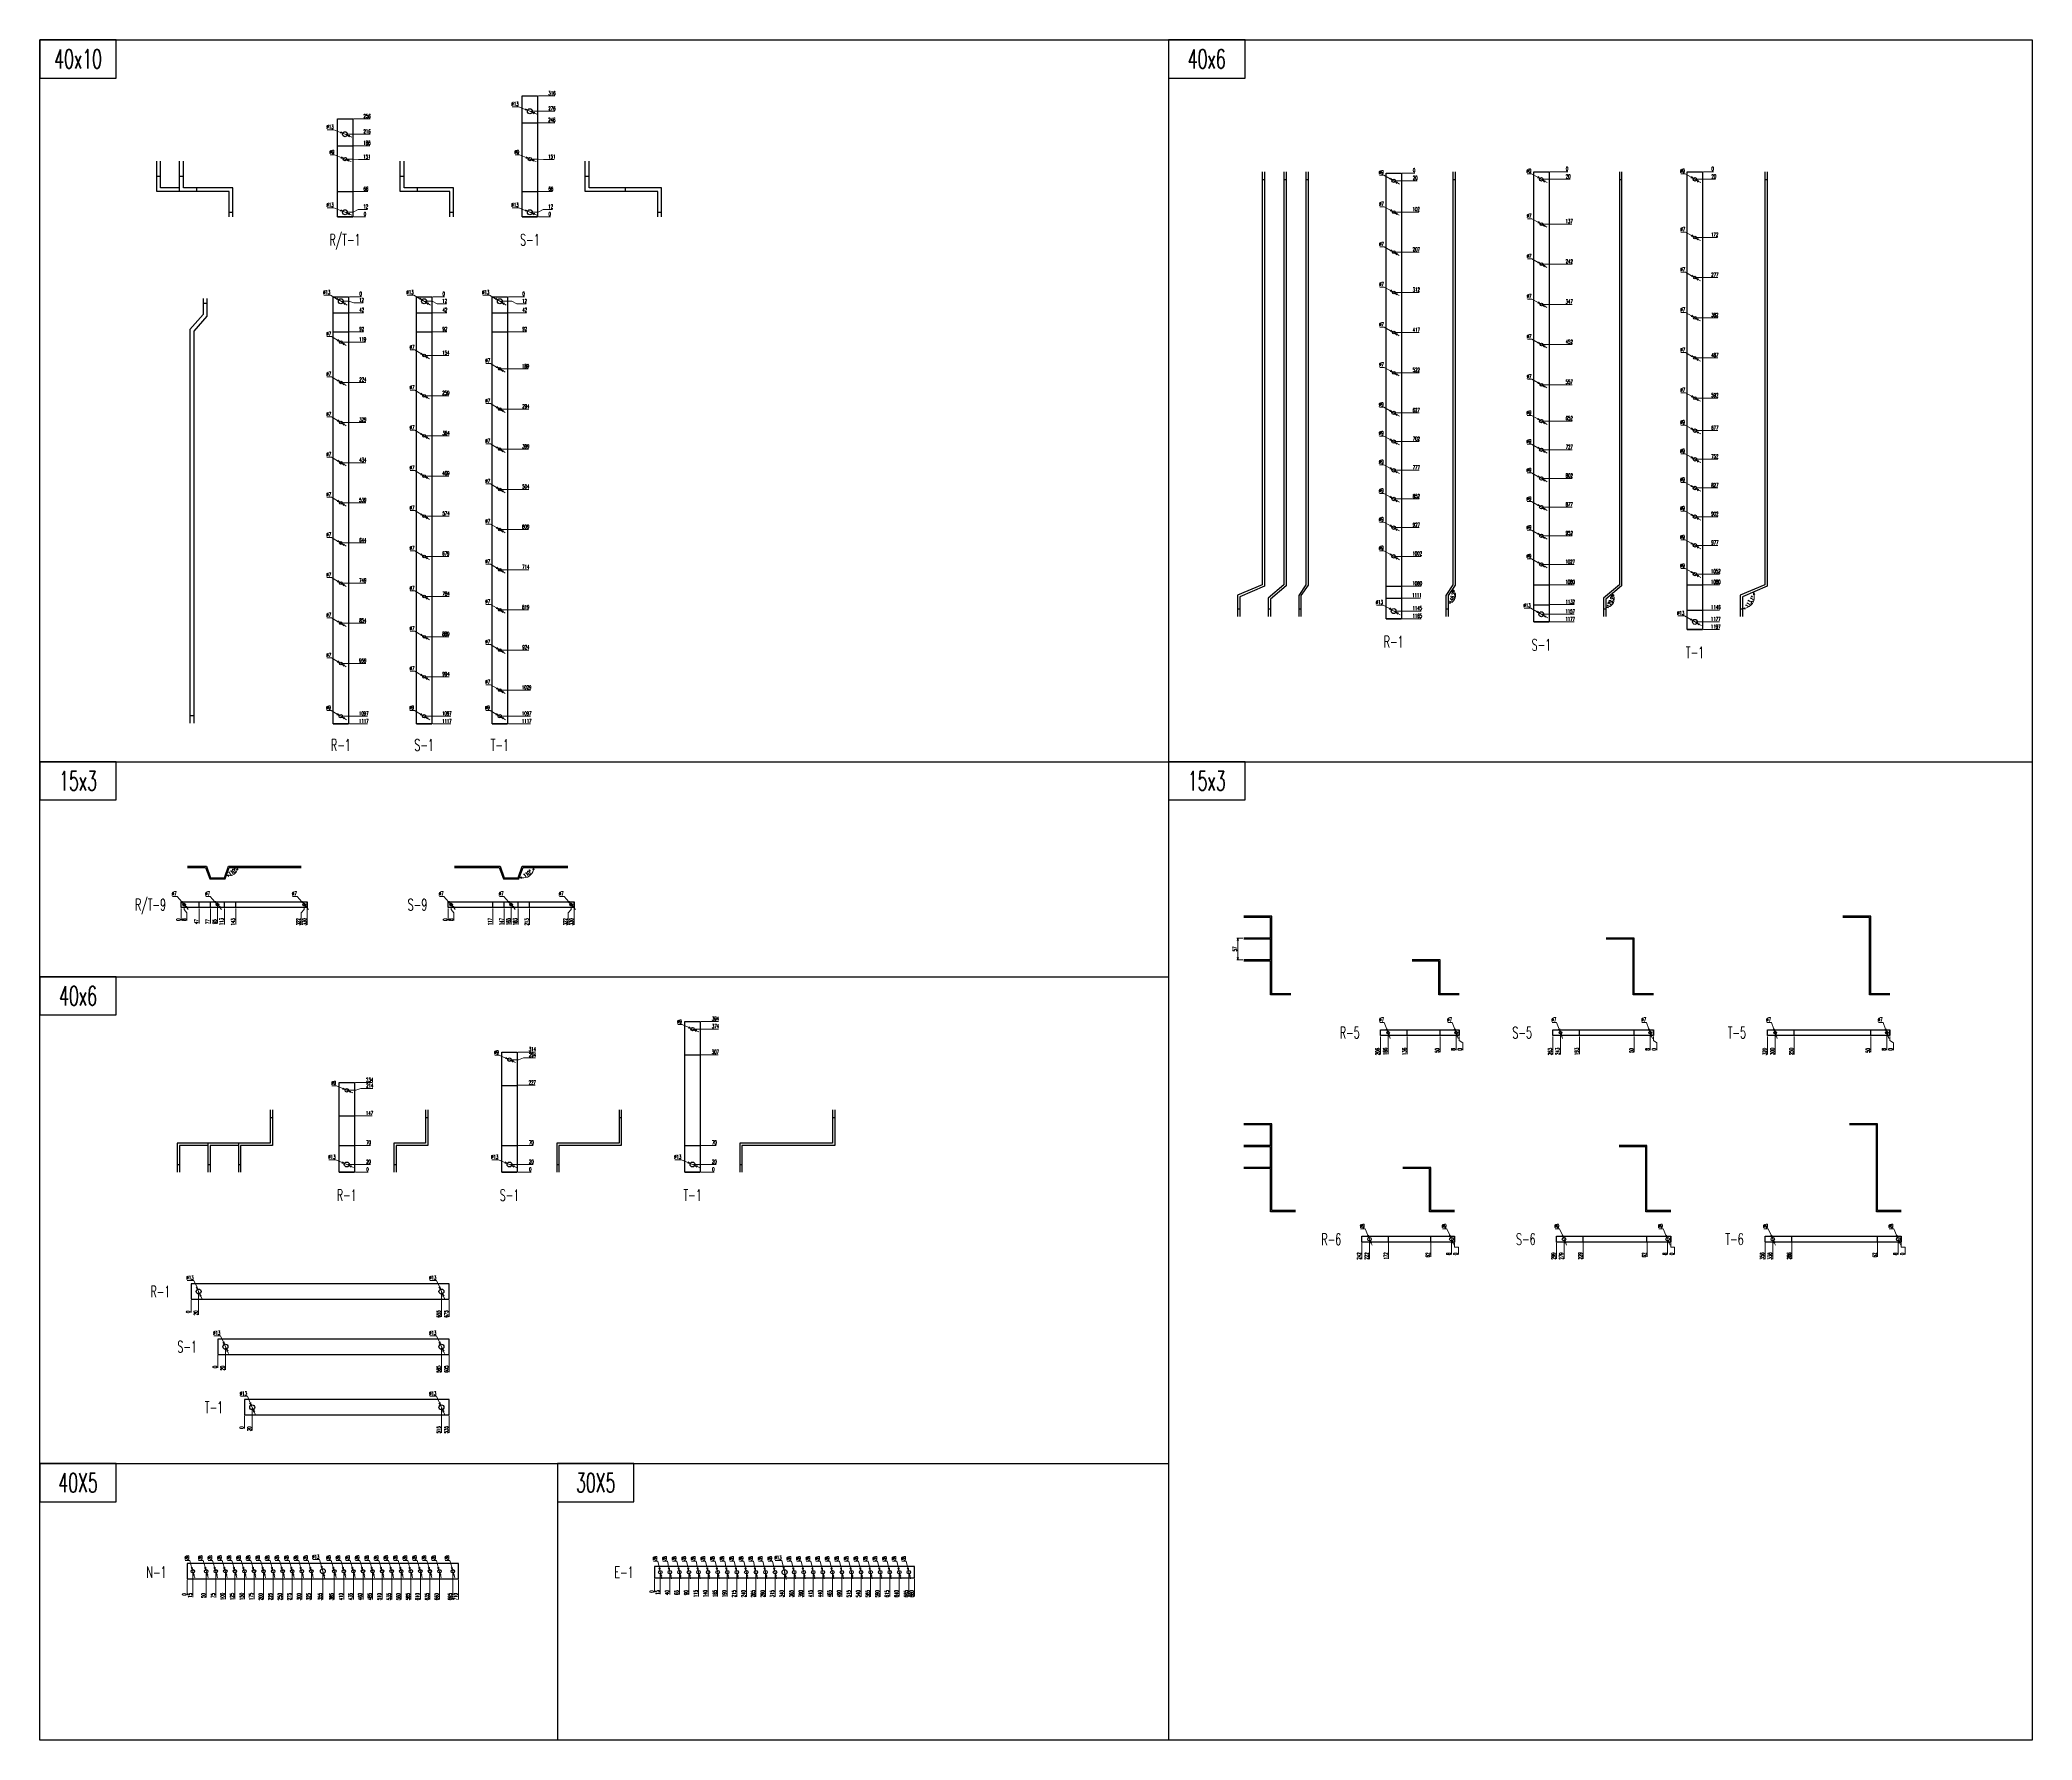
# Model space of a CAD drawing. Header units: millimetres. Extents: x 173893 to 258446, y -176540 to -123824.
# Drawn here: x 191139 to 196349, y -171551 to -167105 of the extents above; entities that cross this region are included whole.
import ezdxf
from ezdxf.enums import TextEntityAlignment as Align

# ---------------------------------------------------------------- set-up
doc = ezdxf.new("R2010")
doc.units = ezdxf.units.MM
doc.header["$LTSCALE"] = 3
doc.linetypes.add('HIDDEN', pattern=[9.525, 6.35, -3.175])
for name, color, linetype in [('@.DM. NÉT CHÍNH', 7, 'Continuous'), ('@.HIDDEN', 8, 'HIDDEN'), ('@.VISIBLE', 7, 'Continuous')]:
    doc.layers.add(name, color=color, linetype=linetype)
doc.styles.add('Ann_w01', font='romans.shx', dxfattribs={"width": 0.6, "bigfont": 'chineset.shx'})
doc.dimstyles.new('Dim 01_SC05', dxfattribs={"dimscale": 5, "dimtxt": 2, "dimasz": 1.3, "dimexe": 0.5, "dimexo": 0.5, "dimgap": 0.5, "dimtad": 1, "dimtoh": 1, "dimdec": 1, "dimzin": 12, "dimdsep": 46, "dimtxsty": 'Ann_w01', "dimblk": 'OPEN30', "dimcen": 1.5, "dimclrd": 6, "dimclre": 6, "dimclrt": 3, "dimadec": 1, "dimazin": 3, "dimtm": 1e-09, "dimtfac": 1, "dimtdec": 1, "dimtmove": 0, "dimatfit": 3, "dimldrblk": 'OPEN30', "dimfxl": 1, "dimtolj": 1, "dimlwd": 20, "dimlwe": 20, "dimarcsym": 0})

# ---------------------------------------------------------------- blocks, each defined once
blk = doc.blocks.new('*D645')
at = {"layer": '@.DM. NÉT CHÍNH', "color": 6, "linetype": 'Continuous', "lineweight": 20, "transparency": 16777216}
blk.add_line((191959.7, -167568.1), (191991.1, -167568.1), dxfattribs=at)
at = {"layer": 'Defpoints', "color": 0, "linetype": 'Continuous', "transparency": 16777216}
for p in [(191937.2, -167568.1), (191957.2, -167568.1), (191984.6, -167568.1)]:
    blk.add_point(p, dxfattribs=at)
at = {"layer": '@.DM. NÉT CHÍNH', "color": 3, "linetype": 'Continuous', "transparency": 16777216, "insert": (191989.1, -167560.6), "char_height": 10, "attachment_point": 5, "style": 'Ann_w01'}
blk.add_mtext('\\A1;0', dxfattribs=at)
blk = doc.blocks.new('_Open30')
at = {"color": 0, "linetype": 'ByBlock', "lineweight": -2}
for p, q in [((-1, 0.27), (0, 0)), ((0, 0), (-1, -0.27)), ((0, 0), (-1, 0))]:
    blk.add_line(p, q, dxfattribs=at)
blk = doc.blocks.new('*D646')
at = {"layer": '@.DM. NÉT CHÍNH', "color": 6, "linetype": 'Continuous', "lineweight": 20, "transparency": 16777216}
for p, q in [((191939.7, -167556.1), (191958.5, -167556.1)), ((191958.5, -167556.1), (191971.5, -167548.6)), ((191971.5, -167548.6), (191995.8, -167548.6))]:
    blk.add_line(p, q, dxfattribs=at)
at = {"layer": 'Defpoints', "color": 0, "linetype": 'Continuous', "transparency": 16777216}
for p in [(191937.2, -167556.1), (191984.5, -167548.6), (191937.2, -167568.1)]:
    blk.add_point(p, dxfattribs=at)
at = {"layer": '@.DM. NÉT CHÍNH', "color": 3, "linetype": 'Continuous', "transparency": 16777216, "insert": (191991.4, -167541.1), "char_height": 10, "attachment_point": 5, "style": 'Ann_w01'}
blk.add_mtext('\\A1;12', dxfattribs=at)
blk = doc.blocks.new('*D647')
at = {"layer": '@.DM. NÉT CHÍNH', "color": 6, "linetype": 'Continuous', "lineweight": 20, "transparency": 16777216}
blk.add_line((191959.7, -167502.1), (191996.5, -167502.1), dxfattribs=at)
at = {"layer": 'Defpoints', "color": 0, "linetype": 'Continuous', "transparency": 16777216}
for p in [(191957.2, -167502.1), (191984.6, -167502.1), (191937.2, -167568.1)]:
    blk.add_point(p, dxfattribs=at)
at = {"layer": '@.DM. NÉT CHÍNH', "color": 3, "linetype": 'Continuous', "transparency": 16777216, "insert": (191991.8, -167494.6), "char_height": 10, "attachment_point": 5, "style": 'Ann_w01'}
blk.add_mtext('\\A1;66', dxfattribs=at)
blk = doc.blocks.new('*D648')
at = {"layer": '@.DM. NÉT CHÍNH', "color": 6, "linetype": 'Continuous', "lineweight": 20, "transparency": 16777216}
for p, q in [((191939.7, -167417.1), (191959.5, -167417.1)), ((191959.5, -167417.1), (191972.5, -167418.1)), ((191972.5, -167418.1), (192000.8, -167418.1))]:
    blk.add_line(p, q, dxfattribs=at)
at = {"layer": 'Defpoints', "color": 0, "linetype": 'Continuous', "transparency": 16777216}
for p in [(191937.2, -167417.1), (191985.5, -167418.1), (191937.2, -167568.1)]:
    blk.add_point(p, dxfattribs=at)
at = {"layer": '@.DM. NÉT CHÍNH', "color": 3, "linetype": 'Continuous', "transparency": 16777216, "insert": (191994.4, -167410.6), "char_height": 10, "attachment_point": 5, "style": 'Ann_w01'}
blk.add_mtext('\\A1;151', dxfattribs=at)
blk = doc.blocks.new('*D649')
at = {"layer": '@.DM. NÉT CHÍNH', "color": 6, "linetype": 'Continuous', "lineweight": 20, "transparency": 16777216}
blk.add_line((191959.7, -167382.1), (192001.7, -167382.1), dxfattribs=at)
at = {"layer": 'Defpoints', "color": 0, "linetype": 'Continuous', "transparency": 16777216}
for p in [(191957.2, -167382.1), (191984.6, -167382.1), (191937.2, -167568.1)]:
    blk.add_point(p, dxfattribs=at)
at = {"layer": '@.DM. NÉT CHÍNH', "color": 3, "linetype": 'Continuous', "transparency": 16777216, "insert": (191994.4, -167374.6), "char_height": 10, "attachment_point": 5, "style": 'Ann_w01'}
blk.add_mtext('\\A1;186', dxfattribs=at)
blk = doc.blocks.new('*D650')
at = {"layer": '@.DM. NÉT CHÍNH', "color": 6, "linetype": 'Continuous', "lineweight": 20, "transparency": 16777216}
blk.add_line((191939.7, -167352.1), (192002.5, -167352.1), dxfattribs=at)
at = {"layer": 'Defpoints', "color": 0, "linetype": 'Continuous', "transparency": 16777216}
for p in [(191937.2, -167352.1), (191984.6, -167352.1), (191937.2, -167568.1)]:
    blk.add_point(p, dxfattribs=at)
at = {"layer": '@.DM. NÉT CHÍNH', "color": 3, "linetype": 'Continuous', "transparency": 16777216, "insert": (191994.8, -167344.6), "char_height": 10, "attachment_point": 5, "style": 'Ann_w01'}
blk.add_mtext('\\A1;216', dxfattribs=at)
blk = doc.blocks.new('*D651')
at = {"layer": '@.DM. NÉT CHÍNH', "color": 6, "linetype": 'Continuous', "lineweight": 20, "transparency": 16777216}
blk.add_line((191959.7, -167312.1), (192002.5, -167312.1), dxfattribs=at)
at = {"layer": 'Defpoints', "color": 0, "linetype": 'Continuous', "transparency": 16777216}
for p in [(191957.2, -167312.1), (191984.6, -167312.1), (191937.2, -167568.1)]:
    blk.add_point(p, dxfattribs=at)
at = {"layer": '@.DM. NÉT CHÍNH', "color": 3, "linetype": 'Continuous', "transparency": 16777216, "insert": (191994.8, -167304.6), "char_height": 10, "attachment_point": 5, "style": 'Ann_w01'}
blk.add_mtext('\\A1;256', dxfattribs=at)
blk = doc.blocks.new('*D652')
at = {"color": 6, "lineweight": 20, "transparency": 16777216}
for p, q in [((191890.4, -167340.2), (191908, -167340.2)), ((191908, -167340.2), (191925.1, -167347.2)), ((191943.2, -167354.6), (191931.2, -167349.6)), ((191949.2, -167357), (191955.2, -167359.5))]:
    blk.add_line(p, q, dxfattribs=at)
at = {"layer": 'Defpoints', "color": 0, "transparency": 16777216}
for p in [(191931.2, -167349.6), (191943.2, -167354.6)]:
    blk.add_point(p, dxfattribs=at)
at = {"color": 6, "lineweight": 20, "transparency": 16777216, "xscale": 6.5, "yscale": 6.5, "zscale": 6.5}
for p, rotation in [((191931.2, -167349.6), 337.6980609065717), ((191943.2, -167354.6), 157.6980609065717)]:
    blk.add_blockref('_Open30', p, dxfattribs=dict(at, rotation=rotation))
at = {"color": 3, "transparency": 16777216, "insert": (191898, -167332.7), "char_height": 10, "attachment_point": 5, "style": 'Ann_w01'}
blk.add_mtext('\\A1;∅13', dxfattribs=at)
blk = doc.blocks.new('*D653')
at = {"color": 6, "lineweight": 20, "transparency": 16777216}
for p, q in [((191898.2, -167405.9), (191909.9, -167405.9)), ((191909.9, -167405.9), (191927, -167412.9)), ((191941.3, -167418.8), (191933, -167415.4)), ((191947.3, -167421.3), (191953.4, -167423.8))]:
    blk.add_line(p, q, dxfattribs=at)
at = {"layer": 'Defpoints', "color": 0, "transparency": 16777216}
for p in [(191933, -167415.4), (191941.3, -167418.8)]:
    blk.add_point(p, dxfattribs=at)
at = {"color": 6, "lineweight": 20, "transparency": 16777216, "xscale": 6.5, "yscale": 6.5, "zscale": 6.5}
for p, rotation in [((191933, -167415.4), 337.6980609066808), ((191941.3, -167418.8), 157.6980609066808)]:
    blk.add_blockref('_Open30', p, dxfattribs=dict(at, rotation=rotation))
at = {"color": 3, "transparency": 16777216, "insert": (191902.8, -167398.4), "char_height": 10, "attachment_point": 5, "style": 'Ann_w01'}
blk.add_mtext('\\A1;∅9', dxfattribs=at)
blk = doc.blocks.new('*D654')
at = {"color": 6, "lineweight": 20, "transparency": 16777216}
for p, q in [((191890.4, -167544.2), (191908, -167544.2)), ((191908, -167544.2), (191925.1, -167551.2)), ((191943.2, -167558.6), (191931.2, -167553.6)), ((191949.2, -167561), (191955.2, -167563.5))]:
    blk.add_line(p, q, dxfattribs=at)
at = {"layer": 'Defpoints', "color": 0, "transparency": 16777216}
for p in [(191931.2, -167553.6), (191943.2, -167558.6)]:
    blk.add_point(p, dxfattribs=at)
at = {"color": 6, "lineweight": 20, "transparency": 16777216, "xscale": 6.5, "yscale": 6.5, "zscale": 6.5}
for p, rotation in [((191931.2, -167553.6), 337.6980609074511), ((191943.2, -167558.6), 157.6980609074511)]:
    blk.add_blockref('_Open30', p, dxfattribs=dict(at, rotation=rotation))
at = {"color": 3, "transparency": 16777216, "insert": (191898, -167536.7), "char_height": 10, "attachment_point": 5, "style": 'Ann_w01'}
blk.add_mtext('\\A1;∅13', dxfattribs=at)
blk = doc.blocks.new('*D664')
at = {"color": 6, "lineweight": 20, "transparency": 16777216}
blk.add_line((192443.2, -167568.1), (192474.7, -167568.1), dxfattribs=at)
at = {"layer": 'Defpoints', "color": 0, "transparency": 16777216}
for p in [(192420.7, -167568.1), (192440.7, -167568.1), (192468.2, -167568.1)]:
    blk.add_point(p, dxfattribs=at)
at = {"color": 3, "transparency": 16777216, "insert": (192472.7, -167560.6), "char_height": 10, "attachment_point": 5, "style": 'Ann_w01'}
blk.add_mtext('\\A1;0', dxfattribs=at)
blk = doc.blocks.new('*D657')
at = {"color": 6, "lineweight": 20, "transparency": 16777216}
for p, q in [((192423.2, -167556.1), (192442, -167556.1)), ((192442, -167556.1), (192455, -167548.6)), ((192455, -167548.6), (192479.4, -167548.6))]:
    blk.add_line(p, q, dxfattribs=at)
at = {"layer": 'Defpoints', "color": 0, "transparency": 16777216}
for p in [(192420.7, -167556.1), (192468, -167548.6), (192420.7, -167568.1)]:
    blk.add_point(p, dxfattribs=at)
at = {"color": 3, "transparency": 16777216, "insert": (192475, -167541.1), "char_height": 10, "attachment_point": 5, "style": 'Ann_w01'}
blk.add_mtext('\\A1;12', dxfattribs=at)
blk = doc.blocks.new('*D658')
at = {"color": 6, "lineweight": 20, "transparency": 16777216}
blk.add_line((192443.2, -167502.1), (192480.1, -167502.1), dxfattribs=at)
at = {"layer": 'Defpoints', "color": 0, "transparency": 16777216}
for p in [(192440.7, -167502.1), (192468.2, -167502.1), (192420.7, -167568.1)]:
    blk.add_point(p, dxfattribs=at)
at = {"color": 3, "transparency": 16777216, "insert": (192475.4, -167494.6), "char_height": 10, "attachment_point": 5, "style": 'Ann_w01'}
blk.add_mtext('\\A1;66', dxfattribs=at)
blk = doc.blocks.new('*D659')
at = {"color": 6, "lineweight": 20, "transparency": 16777216}
for p, q in [((192423.2, -167417.1), (192443, -167417.1)), ((192443, -167417.1), (192456, -167418.1)), ((192456, -167418.1), (192484.4, -167418.1))]:
    blk.add_line(p, q, dxfattribs=at)
at = {"layer": 'Defpoints', "color": 0, "transparency": 16777216}
for p in [(192420.7, -167417.1), (192469, -167418.1), (192420.7, -167568.1)]:
    blk.add_point(p, dxfattribs=at)
at = {"color": 3, "transparency": 16777216, "insert": (192478, -167410.6), "char_height": 10, "attachment_point": 5, "style": 'Ann_w01'}
blk.add_mtext('\\A1;151', dxfattribs=at)
blk = doc.blocks.new('*D660')
at = {"color": 6, "lineweight": 20, "transparency": 16777216}
blk.add_line((192443.2, -167322.1), (192485.7, -167322.1), dxfattribs=at)
at = {"layer": 'Defpoints', "color": 0, "transparency": 16777216}
for p in [(192440.7, -167322.1), (192467.8, -167322.1), (192420.7, -167568.1)]:
    blk.add_point(p, dxfattribs=at)
at = {"color": 3, "transparency": 16777216, "insert": (192478, -167314.6), "char_height": 10, "attachment_point": 5, "style": 'Ann_w01'}
blk.add_mtext('\\A1;246', dxfattribs=at)
blk = doc.blocks.new('*D661')
at = {"color": 6, "lineweight": 20, "transparency": 16777216}
blk.add_line((192423.2, -167292.1), (192486.1, -167292.1), dxfattribs=at)
at = {"layer": 'Defpoints', "color": 0, "transparency": 16777216}
for p in [(192420.7, -167292.1), (192468.2, -167292.1), (192420.7, -167568.1)]:
    blk.add_point(p, dxfattribs=at)
at = {"color": 3, "transparency": 16777216, "insert": (192478.4, -167284.6), "char_height": 10, "attachment_point": 5, "style": 'Ann_w01'}
blk.add_mtext('\\A1;276', dxfattribs=at)
blk = doc.blocks.new('*D662')
at = {"color": 6, "lineweight": 20, "transparency": 16777216}
blk.add_line((192443.2, -167252.1), (192486.1, -167252.1), dxfattribs=at)
at = {"layer": 'Defpoints', "color": 0, "transparency": 16777216}
for p in [(192440.7, -167252.1), (192468.2, -167252.1), (192420.7, -167568.1)]:
    blk.add_point(p, dxfattribs=at)
at = {"color": 3, "transparency": 16777216, "insert": (192478.4, -167244.6), "char_height": 10, "attachment_point": 5, "style": 'Ann_w01'}
blk.add_mtext('\\A1;316', dxfattribs=at)
blk = doc.blocks.new('*D663')
at = {"color": 6, "lineweight": 20, "transparency": 16777216}
for p, q in [((192373.9, -167280.2), (192391.6, -167280.2)), ((192391.6, -167280.2), (192408.7, -167287.2)), ((192426.7, -167294.6), (192414.7, -167289.6)), ((192432.8, -167297), (192438.8, -167299.5))]:
    blk.add_line(p, q, dxfattribs=at)
at = {"layer": 'Defpoints', "color": 0, "transparency": 16777216}
for p in [(192414.7, -167289.6), (192426.7, -167294.6)]:
    blk.add_point(p, dxfattribs=at)
at = {"color": 6, "lineweight": 20, "transparency": 16777216, "xscale": 6.5, "yscale": 6.5, "zscale": 6.5}
for p, rotation in [((192414.7, -167289.6), 337.6980609069764), ((192426.7, -167294.6), 157.6980609069764)]:
    blk.add_blockref('_Open30', p, dxfattribs=dict(at, rotation=rotation))
at = {"color": 3, "transparency": 16777216, "insert": (192381.5, -167272.7), "char_height": 10, "attachment_point": 5, "style": 'Ann_w01'}
blk.add_mtext('\\A1;∅13', dxfattribs=at)
blk = doc.blocks.new('*D655')
at = {"color": 6, "lineweight": 20, "transparency": 16777216}
for p, q in [((192381.8, -167405.9), (192393.4, -167405.9)), ((192393.4, -167405.9), (192410.6, -167412.9)), ((192424.9, -167418.8), (192416.6, -167415.4)), ((192430.9, -167421.3), (192436.9, -167423.8))]:
    blk.add_line(p, q, dxfattribs=at)
at = {"layer": 'Defpoints', "color": 0, "transparency": 16777216}
for p in [(192416.6, -167415.4), (192424.9, -167418.8)]:
    blk.add_point(p, dxfattribs=at)
at = {"color": 6, "lineweight": 20, "transparency": 16777216, "xscale": 6.5, "yscale": 6.5, "zscale": 6.5}
for p, rotation in [((192416.6, -167415.4), 337.6980609085356), ((192424.9, -167418.8), 157.6980609085357)]:
    blk.add_blockref('_Open30', p, dxfattribs=dict(at, rotation=rotation))
at = {"color": 3, "transparency": 16777216, "insert": (192386.4, -167398.4), "char_height": 10, "attachment_point": 5, "style": 'Ann_w01'}
blk.add_mtext('\\A1;∅9', dxfattribs=at)
blk = doc.blocks.new('*D656')
at = {"color": 6, "lineweight": 20, "transparency": 16777216}
for p, q in [((192373.9, -167544.2), (192391.6, -167544.2)), ((192391.6, -167544.2), (192408.7, -167551.2)), ((192426.7, -167558.6), (192414.7, -167553.6)), ((192432.8, -167561), (192438.8, -167563.5))]:
    blk.add_line(p, q, dxfattribs=at)
at = {"layer": 'Defpoints', "color": 0, "transparency": 16777216}
for p in [(192414.7, -167553.6), (192426.7, -167558.6)]:
    blk.add_point(p, dxfattribs=at)
at = {"color": 6, "lineweight": 20, "transparency": 16777216, "xscale": 6.5, "yscale": 6.5, "zscale": 6.5}
for p, rotation in [((192414.7, -167553.6), 337.6980609076337), ((192426.7, -167558.6), 157.6980609076338)]:
    blk.add_blockref('_Open30', p, dxfattribs=dict(at, rotation=rotation))
at = {"color": 3, "transparency": 16777216, "insert": (192381.5, -167536.7), "char_height": 10, "attachment_point": 5, "style": 'Ann_w01'}
blk.add_mtext('\\A1;∅13', dxfattribs=at)
blk = doc.blocks.new('*D666')
at = {"layer": '@.DM. NÉT CHÍNH', "color": 6, "linetype": 'Continuous', "lineweight": 20, "transparency": 16777216}
blk.add_line((191948.8, -168893.8), (191996.3, -168893.8), dxfattribs=at)
at = {"layer": 'Defpoints', "color": 0, "linetype": 'Continuous', "transparency": 16777216}
for p in [(191926.3, -167776.8), (191946.3, -168893.8), (191973.5, -168893.8)]:
    blk.add_point(p, dxfattribs=at)
at = {"layer": '@.DM. NÉT CHÍNH', "color": 3, "linetype": 'Continuous', "transparency": 16777216, "insert": (191986.2, -168886.3), "char_height": 10, "attachment_point": 5, "style": 'Ann_w01'}
blk.add_mtext('\\A1;1117', dxfattribs=at)
blk = doc.blocks.new('*D667')
at = {"layer": '@.DM. NÉT CHÍNH', "color": 6, "linetype": 'Continuous', "lineweight": 20, "transparency": 16777216}
blk.add_line((191928.8, -168873.8), (191996.3, -168873.8), dxfattribs=at)
at = {"layer": 'Defpoints', "color": 0, "linetype": 'Continuous', "transparency": 16777216}
for p in [(191926.3, -167776.8), (191926.3, -168873.8), (191973.5, -168873.8)]:
    blk.add_point(p, dxfattribs=at)
at = {"layer": '@.DM. NÉT CHÍNH', "color": 3, "linetype": 'Continuous', "transparency": 16777216, "insert": (191986.2, -168866.3), "char_height": 10, "attachment_point": 5, "style": 'Ann_w01'}
blk.add_mtext('\\A1;1097', dxfattribs=at)
blk = doc.blocks.new('*D668')
at = {"layer": '@.DM. NÉT CHÍNH', "color": 6, "linetype": 'Continuous', "lineweight": 20, "transparency": 16777216}
blk.add_line((191928.8, -168735.8), (191991.2, -168735.8), dxfattribs=at)
at = {"layer": 'Defpoints', "color": 0, "linetype": 'Continuous', "transparency": 16777216}
for p in [(191926.3, -167776.8), (191926.3, -168735.8), (191973.5, -168735.8)]:
    blk.add_point(p, dxfattribs=at)
at = {"layer": '@.DM. NÉT CHÍNH', "color": 3, "linetype": 'Continuous', "transparency": 16777216, "insert": (191983.6, -168728.3), "char_height": 10, "attachment_point": 5, "style": 'Ann_w01'}
blk.add_mtext('\\A1;959', dxfattribs=at)
blk = doc.blocks.new('*D669')
at = {"layer": '@.DM. NÉT CHÍNH', "color": 6, "linetype": 'Continuous', "lineweight": 20, "transparency": 16777216}
blk.add_line((191928.8, -168630.8), (191991.8, -168630.8), dxfattribs=at)
at = {"layer": 'Defpoints', "color": 0, "linetype": 'Continuous', "transparency": 16777216}
for p in [(191926.3, -167776.8), (191926.3, -168630.8), (191973.5, -168630.8)]:
    blk.add_point(p, dxfattribs=at)
at = {"layer": '@.DM. NÉT CHÍNH', "color": 3, "linetype": 'Continuous', "transparency": 16777216, "insert": (191983.9, -168623.3), "char_height": 10, "attachment_point": 5, "style": 'Ann_w01'}
blk.add_mtext('\\A1;854', dxfattribs=at)
blk = doc.blocks.new('*D670')
at = {"layer": '@.DM. NÉT CHÍNH', "color": 6, "linetype": 'Continuous', "lineweight": 20, "transparency": 16777216}
blk.add_line((191928.8, -168525.8), (191991.2, -168525.8), dxfattribs=at)
at = {"layer": 'Defpoints', "color": 0, "linetype": 'Continuous', "transparency": 16777216}
for p in [(191926.3, -167776.8), (191926.3, -168525.8), (191973.5, -168525.8)]:
    blk.add_point(p, dxfattribs=at)
at = {"layer": '@.DM. NÉT CHÍNH', "color": 3, "linetype": 'Continuous', "transparency": 16777216, "insert": (191983.6, -168518.3), "char_height": 10, "attachment_point": 5, "style": 'Ann_w01'}
blk.add_mtext('\\A1;749', dxfattribs=at)
blk = doc.blocks.new('*D671')
at = {"layer": '@.DM. NÉT CHÍNH', "color": 6, "linetype": 'Continuous', "lineweight": 20, "transparency": 16777216}
blk.add_line((191928.8, -168420.8), (191991.5, -168420.8), dxfattribs=at)
at = {"layer": 'Defpoints', "color": 0, "linetype": 'Continuous', "transparency": 16777216}
for p in [(191926.3, -167776.8), (191926.3, -168420.8), (191973.5, -168420.8)]:
    blk.add_point(p, dxfattribs=at)
at = {"layer": '@.DM. NÉT CHÍNH', "color": 3, "linetype": 'Continuous', "transparency": 16777216, "insert": (191983.8, -168413.3), "char_height": 10, "attachment_point": 5, "style": 'Ann_w01'}
blk.add_mtext('\\A1;644', dxfattribs=at)
blk = doc.blocks.new('*D672')
at = {"layer": '@.DM. NÉT CHÍNH', "color": 6, "linetype": 'Continuous', "lineweight": 20, "transparency": 16777216}
blk.add_line((191928.8, -168315.8), (191991.2, -168315.8), dxfattribs=at)
at = {"layer": 'Defpoints', "color": 0, "linetype": 'Continuous', "transparency": 16777216}
for p in [(191926.3, -167776.8), (191926.3, -168315.8), (191973.5, -168315.8)]:
    blk.add_point(p, dxfattribs=at)
at = {"layer": '@.DM. NÉT CHÍNH', "color": 3, "linetype": 'Continuous', "transparency": 16777216, "insert": (191983.6, -168308.3), "char_height": 10, "attachment_point": 5, "style": 'Ann_w01'}
blk.add_mtext('\\A1;539', dxfattribs=at)
blk = doc.blocks.new('*D673')
at = {"layer": '@.DM. NÉT CHÍNH', "color": 6, "linetype": 'Continuous', "lineweight": 20, "transparency": 16777216}
blk.add_line((191928.8, -168210.8), (191991.8, -168210.8), dxfattribs=at)
at = {"layer": 'Defpoints', "color": 0, "linetype": 'Continuous', "transparency": 16777216}
for p in [(191926.3, -167776.8), (191926.3, -168210.8), (191973.5, -168210.8)]:
    blk.add_point(p, dxfattribs=at)
at = {"layer": '@.DM. NÉT CHÍNH', "color": 3, "linetype": 'Continuous', "transparency": 16777216, "insert": (191983.9, -168203.3), "char_height": 10, "attachment_point": 5, "style": 'Ann_w01'}
blk.add_mtext('\\A1;434', dxfattribs=at)
blk = doc.blocks.new('*D674')
at = {"layer": '@.DM. NÉT CHÍNH', "color": 6, "linetype": 'Continuous', "lineweight": 20, "transparency": 16777216}
blk.add_line((191928.8, -168105.8), (191991.2, -168105.8), dxfattribs=at)
at = {"layer": 'Defpoints', "color": 0, "linetype": 'Continuous', "transparency": 16777216}
for p in [(191926.3, -167776.8), (191926.3, -168105.8), (191973.5, -168105.8)]:
    blk.add_point(p, dxfattribs=at)
at = {"layer": '@.DM. NÉT CHÍNH', "color": 3, "linetype": 'Continuous', "transparency": 16777216, "insert": (191983.6, -168098.3), "char_height": 10, "attachment_point": 5, "style": 'Ann_w01'}
blk.add_mtext('\\A1;329', dxfattribs=at)
blk = doc.blocks.new('*D675')
at = {"layer": '@.DM. NÉT CHÍNH', "color": 6, "linetype": 'Continuous', "lineweight": 20, "transparency": 16777216}
blk.add_line((191928.8, -168000.8), (191991.8, -168000.8), dxfattribs=at)
at = {"layer": 'Defpoints', "color": 0, "linetype": 'Continuous', "transparency": 16777216}
for p in [(191926.3, -167776.8), (191926.3, -168000.8), (191973.5, -168000.8)]:
    blk.add_point(p, dxfattribs=at)
at = {"layer": '@.DM. NÉT CHÍNH', "color": 3, "linetype": 'Continuous', "transparency": 16777216, "insert": (191983.9, -167993.3), "char_height": 10, "attachment_point": 5, "style": 'Ann_w01'}
blk.add_mtext('\\A1;224', dxfattribs=at)
blk = doc.blocks.new('*D676')
at = {"layer": '@.DM. NÉT CHÍNH', "color": 6, "linetype": 'Continuous', "lineweight": 20, "transparency": 16777216}
blk.add_line((191928.8, -167895.8), (191990.3, -167895.8), dxfattribs=at)
at = {"layer": 'Defpoints', "color": 0, "linetype": 'Continuous', "transparency": 16777216}
for p in [(191926.3, -167776.8), (191926.3, -167895.8), (191973.5, -167895.8)]:
    blk.add_point(p, dxfattribs=at)
at = {"layer": '@.DM. NÉT CHÍNH', "color": 3, "linetype": 'Continuous', "transparency": 16777216, "insert": (191983.2, -167888.3), "char_height": 10, "attachment_point": 5, "style": 'Ann_w01'}
blk.add_mtext('\\A1;119', dxfattribs=at)
blk = doc.blocks.new('*D677')
at = {"layer": '@.DM. NÉT CHÍNH', "color": 6, "linetype": 'Continuous', "lineweight": 20, "transparency": 16777216}
blk.add_line((191948.8, -167868.8), (191985.8, -167868.8), dxfattribs=at)
at = {"layer": 'Defpoints', "color": 0, "linetype": 'Continuous', "transparency": 16777216}
for p in [(191926.3, -167776.8), (191946.3, -167868.8), (191973.5, -167868.8)]:
    blk.add_point(p, dxfattribs=at)
at = {"layer": '@.DM. NÉT CHÍNH', "color": 3, "linetype": 'Continuous', "transparency": 16777216, "insert": (191980.9, -167861.3), "char_height": 10, "attachment_point": 5, "style": 'Ann_w01'}
blk.add_mtext('\\A1;92', dxfattribs=at)
blk = doc.blocks.new('*D678')
at = {"layer": '@.DM. NÉT CHÍNH', "color": 6, "linetype": 'Continuous', "lineweight": 20, "transparency": 16777216}
blk.add_line((191948.8, -167818.8), (191985.8, -167818.8), dxfattribs=at)
at = {"layer": 'Defpoints', "color": 0, "linetype": 'Continuous', "transparency": 16777216}
for p in [(191926.3, -167776.8), (191946.3, -167818.8), (191973.5, -167818.8)]:
    blk.add_point(p, dxfattribs=at)
at = {"layer": '@.DM. NÉT CHÍNH', "color": 3, "linetype": 'Continuous', "transparency": 16777216, "insert": (191980.9, -167811.3), "char_height": 10, "attachment_point": 5, "style": 'Ann_w01'}
blk.add_mtext('\\A1;42', dxfattribs=at)
blk = doc.blocks.new('*D679')
at = {"layer": '@.DM. NÉT CHÍNH', "color": 6, "linetype": 'Continuous', "lineweight": 20, "transparency": 16777216}
for p, q in [((191928.8, -167788.8), (191947.5, -167788.8)), ((191947.5, -167788.8), (191960.5, -167793.2)), ((191960.5, -167793.2), (191984.9, -167793.2))]:
    blk.add_line(p, q, dxfattribs=at)
at = {"layer": 'Defpoints', "color": 0, "linetype": 'Continuous', "transparency": 16777216}
for p in [(191926.3, -167776.8), (191926.3, -167788.8), (191973.5, -167793.2)]:
    blk.add_point(p, dxfattribs=at)
at = {"layer": '@.DM. NÉT CHÍNH', "color": 3, "linetype": 'Continuous', "transparency": 16777216, "insert": (191980.5, -167785.7), "char_height": 10, "attachment_point": 5, "style": 'Ann_w01'}
blk.add_mtext('\\A1;12', dxfattribs=at)
blk = doc.blocks.new('*D680')
at = {"layer": '@.DM. NÉT CHÍNH', "color": 6, "linetype": 'Continuous', "lineweight": 20, "transparency": 16777216}
blk.add_line((191948.8, -167776.8), (191980, -167776.8), dxfattribs=at)
at = {"layer": 'Defpoints', "color": 0, "linetype": 'Continuous', "transparency": 16777216}
for p in [(191926.3, -167776.8), (191946.3, -167776.8), (191973.5, -167776.8)]:
    blk.add_point(p, dxfattribs=at)
at = {"layer": '@.DM. NÉT CHÍNH', "color": 3, "linetype": 'Continuous', "transparency": 16777216, "insert": (191978, -167769.3), "char_height": 10, "attachment_point": 5, "style": 'Ann_w01'}
blk.add_mtext('\\A1;0', dxfattribs=at)
blk = doc.blocks.new('*D681')
at = {"layer": '@.DM. NÉT CHÍNH', "color": 6, "linetype": 'Continuous', "lineweight": 20, "transparency": 16777216}
blk.add_line((192166.5, -168893.8), (192213.7, -168893.8), dxfattribs=at)
at = {"layer": 'Defpoints', "color": 0, "linetype": 'Continuous', "transparency": 16777216}
for p in [(192144, -167776.8), (192164, -168893.8), (192190.9, -168893.8)]:
    blk.add_point(p, dxfattribs=at)
at = {"layer": '@.DM. NÉT CHÍNH', "color": 3, "linetype": 'Continuous', "transparency": 16777216, "insert": (192203.5, -168886.3), "char_height": 10, "attachment_point": 5, "style": 'Ann_w01'}
blk.add_mtext('\\A1;1117', dxfattribs=at)
blk = doc.blocks.new('*D682')
at = {"layer": '@.DM. NÉT CHÍNH', "color": 6, "linetype": 'Continuous', "lineweight": 20, "transparency": 16777216}
blk.add_line((192146.5, -168873.8), (192213.7, -168873.8), dxfattribs=at)
at = {"layer": 'Defpoints', "color": 0, "linetype": 'Continuous', "transparency": 16777216}
for p in [(192144, -167776.8), (192144, -168873.8), (192190.9, -168873.8)]:
    blk.add_point(p, dxfattribs=at)
at = {"layer": '@.DM. NÉT CHÍNH', "color": 3, "linetype": 'Continuous', "transparency": 16777216, "insert": (192203.5, -168866.3), "char_height": 10, "attachment_point": 5, "style": 'Ann_w01'}
blk.add_mtext('\\A1;1097', dxfattribs=at)
blk = doc.blocks.new('*D683')
at = {"layer": '@.DM. NÉT CHÍNH', "color": 6, "linetype": 'Continuous', "lineweight": 20, "transparency": 16777216}
blk.add_line((192146.5, -168770.8), (192209.1, -168770.8), dxfattribs=at)
at = {"layer": 'Defpoints', "color": 0, "linetype": 'Continuous', "transparency": 16777216}
for p in [(192144, -167776.8), (192144, -168770.8), (192190.9, -168770.8)]:
    blk.add_point(p, dxfattribs=at)
at = {"layer": '@.DM. NÉT CHÍNH', "color": 3, "linetype": 'Continuous', "transparency": 16777216, "insert": (192201.3, -168763.3), "char_height": 10, "attachment_point": 5, "style": 'Ann_w01'}
blk.add_mtext('\\A1;994', dxfattribs=at)
blk = doc.blocks.new('*D684')
at = {"layer": '@.DM. NÉT CHÍNH', "color": 6, "linetype": 'Continuous', "lineweight": 20, "transparency": 16777216}
blk.add_line((192146.5, -168665.8), (192208.5, -168665.8), dxfattribs=at)
at = {"layer": 'Defpoints', "color": 0, "linetype": 'Continuous', "transparency": 16777216}
for p in [(192144, -167776.8), (192144, -168665.8), (192190.9, -168665.8)]:
    blk.add_point(p, dxfattribs=at)
at = {"layer": '@.DM. NÉT CHÍNH', "color": 3, "linetype": 'Continuous', "transparency": 16777216, "insert": (192201, -168658.3), "char_height": 10, "attachment_point": 5, "style": 'Ann_w01'}
blk.add_mtext('\\A1;889', dxfattribs=at)
blk = doc.blocks.new('*D685')
at = {"layer": '@.DM. NÉT CHÍNH', "color": 6, "linetype": 'Continuous', "lineweight": 20, "transparency": 16777216}
blk.add_line((192146.5, -168560.8), (192209.1, -168560.8), dxfattribs=at)
at = {"layer": 'Defpoints', "color": 0, "linetype": 'Continuous', "transparency": 16777216}
for p in [(192144, -167776.8), (192144, -168560.8), (192190.9, -168560.8)]:
    blk.add_point(p, dxfattribs=at)
at = {"layer": '@.DM. NÉT CHÍNH', "color": 3, "linetype": 'Continuous', "transparency": 16777216, "insert": (192201.3, -168553.3), "char_height": 10, "attachment_point": 5, "style": 'Ann_w01'}
blk.add_mtext('\\A1;784', dxfattribs=at)
blk = doc.blocks.new('*D686')
at = {"layer": '@.DM. NÉT CHÍNH', "color": 6, "linetype": 'Continuous', "lineweight": 20, "transparency": 16777216}
blk.add_line((192146.5, -168455.8), (192208.3, -168455.8), dxfattribs=at)
at = {"layer": 'Defpoints', "color": 0, "linetype": 'Continuous', "transparency": 16777216}
for p in [(192144, -167776.8), (192144, -168455.8), (192190.9, -168455.8)]:
    blk.add_point(p, dxfattribs=at)
at = {"layer": '@.DM. NÉT CHÍNH', "color": 3, "linetype": 'Continuous', "transparency": 16777216, "insert": (192200.8, -168448.3), "char_height": 10, "attachment_point": 5, "style": 'Ann_w01'}
blk.add_mtext('\\A1;679', dxfattribs=at)
blk = doc.blocks.new('*D687')
at = {"layer": '@.DM. NÉT CHÍNH', "color": 6, "linetype": 'Continuous', "lineweight": 20, "transparency": 16777216}
blk.add_line((192146.5, -168350.8), (192209.1, -168350.8), dxfattribs=at)
at = {"layer": 'Defpoints', "color": 0, "linetype": 'Continuous', "transparency": 16777216}
for p in [(192144, -167776.8), (192144, -168350.8), (192190.9, -168350.8)]:
    blk.add_point(p, dxfattribs=at)
at = {"layer": '@.DM. NÉT CHÍNH', "color": 3, "linetype": 'Continuous', "transparency": 16777216, "insert": (192201.3, -168343.3), "char_height": 10, "attachment_point": 5, "style": 'Ann_w01'}
blk.add_mtext('\\A1;574', dxfattribs=at)
blk = doc.blocks.new('*D688')
at = {"layer": '@.DM. NÉT CHÍNH', "color": 6, "linetype": 'Continuous', "lineweight": 20, "transparency": 16777216}
blk.add_line((192146.5, -168245.8), (192208.5, -168245.8), dxfattribs=at)
at = {"layer": 'Defpoints', "color": 0, "linetype": 'Continuous', "transparency": 16777216}
for p in [(192144, -167776.8), (192144, -168245.8), (192190.9, -168245.8)]:
    blk.add_point(p, dxfattribs=at)
at = {"layer": '@.DM. NÉT CHÍNH', "color": 3, "linetype": 'Continuous', "transparency": 16777216, "insert": (192201, -168238.3), "char_height": 10, "attachment_point": 5, "style": 'Ann_w01'}
blk.add_mtext('\\A1;469', dxfattribs=at)
blk = doc.blocks.new('*D689')
at = {"layer": '@.DM. NÉT CHÍNH', "color": 6, "linetype": 'Continuous', "lineweight": 20, "transparency": 16777216}
blk.add_line((192146.5, -168140.8), (192209.1, -168140.8), dxfattribs=at)
at = {"layer": 'Defpoints', "color": 0, "linetype": 'Continuous', "transparency": 16777216}
for p in [(192144, -167776.8), (192144, -168140.8), (192190.9, -168140.8)]:
    blk.add_point(p, dxfattribs=at)
at = {"layer": '@.DM. NÉT CHÍNH', "color": 3, "linetype": 'Continuous', "transparency": 16777216, "insert": (192201.3, -168133.3), "char_height": 10, "attachment_point": 5, "style": 'Ann_w01'}
blk.add_mtext('\\A1;364', dxfattribs=at)
blk = doc.blocks.new('*D690')
at = {"layer": '@.DM. NÉT CHÍNH', "color": 6, "linetype": 'Continuous', "lineweight": 20, "transparency": 16777216}
blk.add_line((192146.5, -168035.8), (192208.5, -168035.8), dxfattribs=at)
at = {"layer": 'Defpoints', "color": 0, "linetype": 'Continuous', "transparency": 16777216}
for p in [(192144, -167776.8), (192144, -168035.8), (192190.9, -168035.8)]:
    blk.add_point(p, dxfattribs=at)
at = {"layer": '@.DM. NÉT CHÍNH', "color": 3, "linetype": 'Continuous', "transparency": 16777216, "insert": (192201, -168028.3), "char_height": 10, "attachment_point": 5, "style": 'Ann_w01'}
blk.add_mtext('\\A1;259', dxfattribs=at)
blk = doc.blocks.new('*D691')
at = {"layer": '@.DM. NÉT CHÍNH', "color": 6, "linetype": 'Continuous', "lineweight": 20, "transparency": 16777216}
blk.add_line((192146.5, -167930.8), (192208.3, -167930.8), dxfattribs=at)
at = {"layer": 'Defpoints', "color": 0, "linetype": 'Continuous', "transparency": 16777216}
for p in [(192144, -167776.8), (192144, -167930.8), (192190.9, -167930.8)]:
    blk.add_point(p, dxfattribs=at)
at = {"layer": '@.DM. NÉT CHÍNH', "color": 3, "linetype": 'Continuous', "transparency": 16777216, "insert": (192200.8, -167923.3), "char_height": 10, "attachment_point": 5, "style": 'Ann_w01'}
blk.add_mtext('\\A1;154', dxfattribs=at)
blk = doc.blocks.new('*D692')
at = {"layer": '@.DM. NÉT CHÍNH', "color": 6, "linetype": 'Continuous', "lineweight": 20, "transparency": 16777216}
blk.add_line((192166.5, -167868.8), (192203.1, -167868.8), dxfattribs=at)
at = {"layer": 'Defpoints', "color": 0, "linetype": 'Continuous', "transparency": 16777216}
for p in [(192144, -167776.8), (192164, -167868.8), (192190.9, -167868.8)]:
    blk.add_point(p, dxfattribs=at)
at = {"layer": '@.DM. NÉT CHÍNH', "color": 3, "linetype": 'Continuous', "transparency": 16777216, "insert": (192198.3, -167861.3), "char_height": 10, "attachment_point": 5, "style": 'Ann_w01'}
blk.add_mtext('\\A1;92', dxfattribs=at)
blk = doc.blocks.new('*D693')
at = {"layer": '@.DM. NÉT CHÍNH', "color": 6, "linetype": 'Continuous', "lineweight": 20, "transparency": 16777216}
blk.add_line((192166.5, -167818.8), (192203.1, -167818.8), dxfattribs=at)
at = {"layer": 'Defpoints', "color": 0, "linetype": 'Continuous', "transparency": 16777216}
for p in [(192144, -167776.8), (192164, -167818.8), (192190.9, -167818.8)]:
    blk.add_point(p, dxfattribs=at)
at = {"layer": '@.DM. NÉT CHÍNH', "color": 3, "linetype": 'Continuous', "transparency": 16777216, "insert": (192198.3, -167811.3), "char_height": 10, "attachment_point": 5, "style": 'Ann_w01'}
blk.add_mtext('\\A1;42', dxfattribs=at)
blk = doc.blocks.new('*D694')
at = {"layer": '@.DM. NÉT CHÍNH', "color": 6, "linetype": 'Continuous', "lineweight": 20, "transparency": 16777216}
for p, q in [((192146.5, -167788.8), (192164.9, -167788.8)), ((192164.9, -167788.8), (192177.9, -167795.5)), ((192177.9, -167795.5), (192202.3, -167795.5))]:
    blk.add_line(p, q, dxfattribs=at)
at = {"layer": 'Defpoints', "color": 0, "linetype": 'Continuous', "transparency": 16777216}
for p in [(192144, -167776.8), (192144, -167788.8), (192190.9, -167795.5)]:
    blk.add_point(p, dxfattribs=at)
at = {"layer": '@.DM. NÉT CHÍNH', "color": 3, "linetype": 'Continuous', "transparency": 16777216, "insert": (192197.8, -167788), "char_height": 10, "attachment_point": 5, "style": 'Ann_w01'}
blk.add_mtext('\\A1;12', dxfattribs=at)
blk = doc.blocks.new('*D695')
at = {"layer": '@.DM. NÉT CHÍNH', "color": 6, "linetype": 'Continuous', "lineweight": 20, "transparency": 16777216}
blk.add_line((192166.5, -167776.8), (192197.4, -167776.8), dxfattribs=at)
at = {"layer": 'Defpoints', "color": 0, "linetype": 'Continuous', "transparency": 16777216}
for p in [(192144, -167776.8), (192164, -167776.8), (192190.9, -167776.8)]:
    blk.add_point(p, dxfattribs=at)
at = {"layer": '@.DM. NÉT CHÍNH', "color": 3, "linetype": 'Continuous', "transparency": 16777216, "insert": (192195.4, -167769.3), "char_height": 10, "attachment_point": 5, "style": 'Ann_w01'}
blk.add_mtext('\\A1;0', dxfattribs=at)
blk = doc.blocks.new('*D696')
at = {"layer": '@.DM. NÉT CHÍNH', "color": 6, "linetype": 'Continuous', "lineweight": 20, "transparency": 16777216}
blk.add_line((192364.5, -168893.8), (192422.5, -168893.8), dxfattribs=at)
at = {"layer": 'Defpoints', "color": 0, "linetype": 'Continuous', "transparency": 16777216}
for p in [(192342, -167776.8), (192362, -168893.8), (192399.7, -168893.8)]:
    blk.add_point(p, dxfattribs=at)
at = {"layer": '@.DM. NÉT CHÍNH', "color": 3, "linetype": 'Continuous', "transparency": 16777216, "insert": (192412.3, -168886.3), "char_height": 10, "attachment_point": 5, "style": 'Ann_w01'}
blk.add_mtext('\\A1;1117', dxfattribs=at)
blk = doc.blocks.new('*D697')
at = {"layer": '@.DM. NÉT CHÍNH', "color": 6, "linetype": 'Continuous', "lineweight": 20, "transparency": 16777216}
blk.add_line((192344.5, -168873.8), (192422.5, -168873.8), dxfattribs=at)
at = {"layer": 'Defpoints', "color": 0, "linetype": 'Continuous', "transparency": 16777216}
for p in [(192342, -167776.8), (192342, -168873.8), (192399.7, -168873.8)]:
    blk.add_point(p, dxfattribs=at)
at = {"layer": '@.DM. NÉT CHÍNH', "color": 3, "linetype": 'Continuous', "transparency": 16777216, "insert": (192412.3, -168866.3), "char_height": 10, "attachment_point": 5, "style": 'Ann_w01'}
blk.add_mtext('\\A1;1097', dxfattribs=at)
blk = doc.blocks.new('*D698')
at = {"layer": '@.DM. NÉT CHÍNH', "color": 6, "linetype": 'Continuous', "lineweight": 20, "transparency": 16777216}
blk.add_line((192344.5, -168805.8), (192422.2, -168805.8), dxfattribs=at)
at = {"layer": 'Defpoints', "color": 0, "linetype": 'Continuous', "transparency": 16777216}
for p in [(192342, -167776.8), (192342, -168805.8), (192399.7, -168805.8)]:
    blk.add_point(p, dxfattribs=at)
at = {"layer": '@.DM. NÉT CHÍNH', "color": 3, "linetype": 'Continuous', "transparency": 16777216, "insert": (192412.2, -168798.3), "char_height": 10, "attachment_point": 5, "style": 'Ann_w01'}
blk.add_mtext('\\A1;1029', dxfattribs=at)
blk = doc.blocks.new('*D699')
at = {"layer": '@.DM. NÉT CHÍNH', "color": 6, "linetype": 'Continuous', "lineweight": 20, "transparency": 16777216}
blk.add_line((192344.5, -168700.8), (192417.9, -168700.8), dxfattribs=at)
at = {"layer": 'Defpoints', "color": 0, "linetype": 'Continuous', "transparency": 16777216}
for p in [(192342, -167776.8), (192342, -168700.8), (192399.7, -168700.8)]:
    blk.add_point(p, dxfattribs=at)
at = {"layer": '@.DM. NÉT CHÍNH', "color": 3, "linetype": 'Continuous', "transparency": 16777216, "insert": (192410.1, -168693.3), "char_height": 10, "attachment_point": 5, "style": 'Ann_w01'}
blk.add_mtext('\\A1;924', dxfattribs=at)
blk = doc.blocks.new('*D700')
at = {"layer": '@.DM. NÉT CHÍNH', "color": 6, "linetype": 'Continuous', "lineweight": 20, "transparency": 16777216}
blk.add_line((192344.5, -168595.8), (192417.3, -168595.8), dxfattribs=at)
at = {"layer": 'Defpoints', "color": 0, "linetype": 'Continuous', "transparency": 16777216}
for p in [(192342, -167776.8), (192342, -168595.8), (192399.7, -168595.8)]:
    blk.add_point(p, dxfattribs=at)
at = {"layer": '@.DM. NÉT CHÍNH', "color": 3, "linetype": 'Continuous', "transparency": 16777216, "insert": (192409.8, -168588.3), "char_height": 10, "attachment_point": 5, "style": 'Ann_w01'}
blk.add_mtext('\\A1;819', dxfattribs=at)
blk = doc.blocks.new('*D701')
at = {"layer": '@.DM. NÉT CHÍNH', "color": 6, "linetype": 'Continuous', "lineweight": 20, "transparency": 16777216}
blk.add_line((192344.5, -168490.8), (192417.9, -168490.8), dxfattribs=at)
at = {"layer": 'Defpoints', "color": 0, "linetype": 'Continuous', "transparency": 16777216}
for p in [(192342, -167776.8), (192342, -168490.8), (192399.7, -168490.8)]:
    blk.add_point(p, dxfattribs=at)
at = {"layer": '@.DM. NÉT CHÍNH', "color": 3, "linetype": 'Continuous', "transparency": 16777216, "insert": (192410.1, -168483.3), "char_height": 10, "attachment_point": 5, "style": 'Ann_w01'}
blk.add_mtext('\\A1;714', dxfattribs=at)
blk = doc.blocks.new('*D702')
at = {"layer": '@.DM. NÉT CHÍNH', "color": 6, "linetype": 'Continuous', "lineweight": 20, "transparency": 16777216}
blk.add_line((192344.5, -168385.8), (192417.1, -168385.8), dxfattribs=at)
at = {"layer": 'Defpoints', "color": 0, "linetype": 'Continuous', "transparency": 16777216}
for p in [(192342, -167776.8), (192342, -168385.8), (192399.7, -168385.8)]:
    blk.add_point(p, dxfattribs=at)
at = {"layer": '@.DM. NÉT CHÍNH', "color": 3, "linetype": 'Continuous', "transparency": 16777216, "insert": (192409.6, -168378.3), "char_height": 10, "attachment_point": 5, "style": 'Ann_w01'}
blk.add_mtext('\\A1;609', dxfattribs=at)
blk = doc.blocks.new('*D703')
at = {"layer": '@.DM. NÉT CHÍNH', "color": 6, "linetype": 'Continuous', "lineweight": 20, "transparency": 16777216}
blk.add_line((192344.5, -168280.8), (192417.9, -168280.8), dxfattribs=at)
at = {"layer": 'Defpoints', "color": 0, "linetype": 'Continuous', "transparency": 16777216}
for p in [(192342, -167776.8), (192342, -168280.8), (192399.7, -168280.8)]:
    blk.add_point(p, dxfattribs=at)
at = {"layer": '@.DM. NÉT CHÍNH', "color": 3, "linetype": 'Continuous', "transparency": 16777216, "insert": (192410.1, -168273.3), "char_height": 10, "attachment_point": 5, "style": 'Ann_w01'}
blk.add_mtext('\\A1;504', dxfattribs=at)
blk = doc.blocks.new('*D704')
at = {"layer": '@.DM. NÉT CHÍNH', "color": 6, "linetype": 'Continuous', "lineweight": 20, "transparency": 16777216}
blk.add_line((192344.5, -168175.8), (192417.3, -168175.8), dxfattribs=at)
at = {"layer": 'Defpoints', "color": 0, "linetype": 'Continuous', "transparency": 16777216}
for p in [(192342, -167776.8), (192342, -168175.8), (192399.7, -168175.8)]:
    blk.add_point(p, dxfattribs=at)
at = {"layer": '@.DM. NÉT CHÍNH', "color": 3, "linetype": 'Continuous', "transparency": 16777216, "insert": (192409.8, -168168.3), "char_height": 10, "attachment_point": 5, "style": 'Ann_w01'}
blk.add_mtext('\\A1;399', dxfattribs=at)
blk = doc.blocks.new('*D705')
at = {"layer": '@.DM. NÉT CHÍNH', "color": 6, "linetype": 'Continuous', "lineweight": 20, "transparency": 16777216}
blk.add_line((192344.5, -168070.8), (192417.9, -168070.8), dxfattribs=at)
at = {"layer": 'Defpoints', "color": 0, "linetype": 'Continuous', "transparency": 16777216}
for p in [(192342, -167776.8), (192342, -168070.8), (192399.7, -168070.8)]:
    blk.add_point(p, dxfattribs=at)
at = {"layer": '@.DM. NÉT CHÍNH', "color": 3, "linetype": 'Continuous', "transparency": 16777216, "insert": (192410.1, -168063.3), "char_height": 10, "attachment_point": 5, "style": 'Ann_w01'}
blk.add_mtext('\\A1;294', dxfattribs=at)
blk = doc.blocks.new('*D706')
at = {"layer": '@.DM. NÉT CHÍNH', "color": 6, "linetype": 'Continuous', "lineweight": 20, "transparency": 16777216}
blk.add_line((192344.5, -167965.8), (192416.5, -167965.8), dxfattribs=at)
at = {"layer": 'Defpoints', "color": 0, "linetype": 'Continuous', "transparency": 16777216}
for p in [(192342, -167776.8), (192342, -167965.8), (192399.7, -167965.8)]:
    blk.add_point(p, dxfattribs=at)
at = {"layer": '@.DM. NÉT CHÍNH', "color": 3, "linetype": 'Continuous', "transparency": 16777216, "insert": (192409.3, -167958.3), "char_height": 10, "attachment_point": 5, "style": 'Ann_w01'}
blk.add_mtext('\\A1;189', dxfattribs=at)
blk = doc.blocks.new('*D707')
at = {"layer": '@.DM. NÉT CHÍNH', "color": 6, "linetype": 'Continuous', "lineweight": 20, "transparency": 16777216}
blk.add_line((192364.5, -167868.8), (192411.9, -167868.8), dxfattribs=at)
at = {"layer": 'Defpoints', "color": 0, "linetype": 'Continuous', "transparency": 16777216}
for p in [(192342, -167776.8), (192362, -167868.8), (192399.7, -167868.8)]:
    blk.add_point(p, dxfattribs=at)
at = {"layer": '@.DM. NÉT CHÍNH', "color": 3, "linetype": 'Continuous', "transparency": 16777216, "insert": (192407.1, -167861.3), "char_height": 10, "attachment_point": 5, "style": 'Ann_w01'}
blk.add_mtext('\\A1;92', dxfattribs=at)
blk = doc.blocks.new('*D708')
at = {"layer": '@.DM. NÉT CHÍNH', "color": 6, "linetype": 'Continuous', "lineweight": 20, "transparency": 16777216}
blk.add_line((192364.5, -167818.8), (192411.9, -167818.8), dxfattribs=at)
at = {"layer": 'Defpoints', "color": 0, "linetype": 'Continuous', "transparency": 16777216}
for p in [(192342, -167776.8), (192362, -167818.8), (192399.7, -167818.8)]:
    blk.add_point(p, dxfattribs=at)
at = {"layer": '@.DM. NÉT CHÍNH', "color": 3, "linetype": 'Continuous', "transparency": 16777216, "insert": (192407.1, -167811.3), "char_height": 10, "attachment_point": 5, "style": 'Ann_w01'}
blk.add_mtext('\\A1;42', dxfattribs=at)
blk = doc.blocks.new('*D709')
at = {"layer": '@.DM. NÉT CHÍNH', "color": 6, "linetype": 'Continuous', "lineweight": 20, "transparency": 16777216}
for p, q in [((192344.5, -167788.8), (192373.7, -167788.8)), ((192373.7, -167788.8), (192386.7, -167795.4)), ((192386.7, -167795.4), (192411.1, -167795.4))]:
    blk.add_line(p, q, dxfattribs=at)
at = {"layer": 'Defpoints', "color": 0, "linetype": 'Continuous', "transparency": 16777216}
for p in [(192342, -167776.8), (192342, -167788.8), (192399.7, -167795.4)]:
    blk.add_point(p, dxfattribs=at)
at = {"layer": '@.DM. NÉT CHÍNH', "color": 3, "linetype": 'Continuous', "transparency": 16777216, "insert": (192406.6, -167787.9), "char_height": 10, "attachment_point": 5, "style": 'Ann_w01'}
blk.add_mtext('\\A1;12', dxfattribs=at)
blk = doc.blocks.new('*D710')
at = {"layer": '@.DM. NÉT CHÍNH', "color": 6, "linetype": 'Continuous', "lineweight": 20, "transparency": 16777216}
blk.add_line((192364.5, -167776.8), (192406.2, -167776.8), dxfattribs=at)
at = {"layer": 'Defpoints', "color": 0, "linetype": 'Continuous', "transparency": 16777216}
for p in [(192342, -167776.8), (192362, -167776.8), (192399.7, -167776.8)]:
    blk.add_point(p, dxfattribs=at)
at = {"layer": '@.DM. NÉT CHÍNH', "color": 3, "linetype": 'Continuous', "transparency": 16777216, "insert": (192404.2, -167769.3), "char_height": 10, "attachment_point": 5, "style": 'Ann_w01'}
blk.add_mtext('\\A1;0', dxfattribs=at)
blk = doc.blocks.new('*D711')
at = {"layer": '@.DM. NÉT CHÍNH', "color": 6, "linetype": 'Continuous', "lineweight": 20, "transparency": 16777216}
for p, q in [((192305.6, -168791.2), (192317.5, -168791.2)), ((192317.5, -168791.2), (192333.4, -168800.7)), ((192345, -168807.6), (192339, -168804)), ((192350.6, -168810.9), (192356.2, -168814.3))]:
    blk.add_line(p, q, dxfattribs=at)
at = {"layer": 'Defpoints', "color": 0, "linetype": 'Continuous', "transparency": 16777216}
for p in [(192339, -168804), (192345, -168807.6)]:
    blk.add_point(p, dxfattribs=at)
at = {"layer": '@.DM. NÉT CHÍNH', "color": 6, "linetype": 'Continuous', "lineweight": 20, "transparency": 16777216, "xscale": 6.5, "yscale": 6.5, "zscale": 6.5}
for p, rotation in [((192339, -168804), 329.2399760112503), ((192345, -168807.6), 149.2399760112503)]:
    blk.add_blockref('_Open30', p, dxfattribs=dict(at, rotation=rotation))
at = {"layer": '@.DM. NÉT CHÍNH', "color": 3, "linetype": 'Continuous', "transparency": 16777216, "insert": (192310.3, -168783.7), "char_height": 10, "attachment_point": 5, "style": 'Ann_w01'}
blk.add_mtext('\\A1;∅7', dxfattribs=at)
blk = doc.blocks.new('*D712')
at = {"layer": '@.DM. NÉT CHÍNH', "color": 6, "linetype": 'Continuous', "lineweight": 20, "transparency": 16777216}
for p, q in [((192305.6, -168686.2), (192317.5, -168686.2)), ((192317.5, -168686.2), (192333.4, -168695.7)), ((192345, -168702.6), (192339, -168699)), ((192350.6, -168705.9), (192356.2, -168709.3))]:
    blk.add_line(p, q, dxfattribs=at)
at = {"layer": 'Defpoints', "color": 0, "linetype": 'Continuous', "transparency": 16777216}
for p in [(192339, -168699), (192345, -168702.6)]:
    blk.add_point(p, dxfattribs=at)
at = {"layer": '@.DM. NÉT CHÍNH', "color": 6, "linetype": 'Continuous', "lineweight": 20, "transparency": 16777216, "xscale": 6.5, "yscale": 6.5, "zscale": 6.5}
for p, rotation in [((192339, -168699), 329.2399760123079), ((192345, -168702.6), 149.2399760123079)]:
    blk.add_blockref('_Open30', p, dxfattribs=dict(at, rotation=rotation))
at = {"layer": '@.DM. NÉT CHÍNH', "color": 3, "linetype": 'Continuous', "transparency": 16777216, "insert": (192310.3, -168678.7), "char_height": 10, "attachment_point": 5, "style": 'Ann_w01'}
blk.add_mtext('\\A1;∅7', dxfattribs=at)
blk = doc.blocks.new('*D713')
at = {"layer": '@.DM. NÉT CHÍNH', "color": 6, "linetype": 'Continuous', "lineweight": 20, "transparency": 16777216}
for p, q in [((192305.6, -168581.2), (192317.5, -168581.2)), ((192317.5, -168581.2), (192333.4, -168590.7)), ((192345, -168597.6), (192339, -168594)), ((192350.6, -168600.9), (192356.2, -168604.3))]:
    blk.add_line(p, q, dxfattribs=at)
at = {"layer": 'Defpoints', "color": 0, "linetype": 'Continuous', "transparency": 16777216}
for p in [(192339, -168594), (192345, -168597.6)]:
    blk.add_point(p, dxfattribs=at)
at = {"layer": '@.DM. NÉT CHÍNH', "color": 6, "linetype": 'Continuous', "lineweight": 20, "transparency": 16777216, "xscale": 6.5, "yscale": 6.5, "zscale": 6.5}
for p, rotation in [((192339, -168594), 329.2399760125955), ((192345, -168597.6), 149.2399760125955)]:
    blk.add_blockref('_Open30', p, dxfattribs=dict(at, rotation=rotation))
at = {"layer": '@.DM. NÉT CHÍNH', "color": 3, "linetype": 'Continuous', "transparency": 16777216, "insert": (192310.3, -168573.7), "char_height": 10, "attachment_point": 5, "style": 'Ann_w01'}
blk.add_mtext('\\A1;∅7', dxfattribs=at)
blk = doc.blocks.new('*D714')
at = {"layer": '@.DM. NÉT CHÍNH', "color": 6, "linetype": 'Continuous', "lineweight": 20, "transparency": 16777216}
for p, q in [((192305.6, -168476.2), (192317.5, -168476.2)), ((192317.5, -168476.2), (192333.4, -168485.7)), ((192345, -168492.6), (192339, -168489)), ((192350.6, -168495.9), (192356.2, -168499.3))]:
    blk.add_line(p, q, dxfattribs=at)
at = {"layer": 'Defpoints', "color": 0, "linetype": 'Continuous', "transparency": 16777216}
for p in [(192339, -168489), (192345, -168492.6)]:
    blk.add_point(p, dxfattribs=at)
at = {"layer": '@.DM. NÉT CHÍNH', "color": 6, "linetype": 'Continuous', "lineweight": 20, "transparency": 16777216, "xscale": 6.5, "yscale": 6.5, "zscale": 6.5}
for p, rotation in [((192339, -168489), 329.2399760124687), ((192345, -168492.6), 149.2399760124687)]:
    blk.add_blockref('_Open30', p, dxfattribs=dict(at, rotation=rotation))
at = {"layer": '@.DM. NÉT CHÍNH', "color": 3, "linetype": 'Continuous', "transparency": 16777216, "insert": (192310.3, -168468.7), "char_height": 10, "attachment_point": 5, "style": 'Ann_w01'}
blk.add_mtext('\\A1;∅7', dxfattribs=at)
blk = doc.blocks.new('*D715')
at = {"layer": '@.DM. NÉT CHÍNH', "color": 6, "linetype": 'Continuous', "lineweight": 20, "transparency": 16777216}
for p, q in [((192305.6, -168371.2), (192317.5, -168371.2)), ((192317.5, -168371.2), (192333.4, -168380.7)), ((192345, -168387.6), (192339, -168384)), ((192350.6, -168390.9), (192356.2, -168394.3))]:
    blk.add_line(p, q, dxfattribs=at)
at = {"layer": 'Defpoints', "color": 0, "linetype": 'Continuous', "transparency": 16777216}
for p in [(192339, -168384), (192345, -168387.6)]:
    blk.add_point(p, dxfattribs=at)
at = {"layer": '@.DM. NÉT CHÍNH', "color": 6, "linetype": 'Continuous', "lineweight": 20, "transparency": 16777216, "xscale": 6.5, "yscale": 6.5, "zscale": 6.5}
for p, rotation in [((192339, -168384), 329.2399760135751), ((192345, -168387.6), 149.2399760135751)]:
    blk.add_blockref('_Open30', p, dxfattribs=dict(at, rotation=rotation))
at = {"layer": '@.DM. NÉT CHÍNH', "color": 3, "linetype": 'Continuous', "transparency": 16777216, "insert": (192310.3, -168363.7), "char_height": 10, "attachment_point": 5, "style": 'Ann_w01'}
blk.add_mtext('\\A1;∅7', dxfattribs=at)
blk = doc.blocks.new('*D716')
at = {"layer": '@.DM. NÉT CHÍNH', "color": 6, "linetype": 'Continuous', "lineweight": 20, "transparency": 16777216}
for p, q in [((192305.6, -168266.2), (192317.5, -168266.2)), ((192317.5, -168266.2), (192333.4, -168275.7)), ((192345, -168282.6), (192339, -168279)), ((192350.6, -168285.9), (192356.2, -168289.3))]:
    blk.add_line(p, q, dxfattribs=at)
at = {"layer": 'Defpoints', "color": 0, "linetype": 'Continuous', "transparency": 16777216}
for p in [(192339, -168279), (192345, -168282.6)]:
    blk.add_point(p, dxfattribs=at)
at = {"layer": '@.DM. NÉT CHÍNH', "color": 6, "linetype": 'Continuous', "lineweight": 20, "transparency": 16777216, "xscale": 6.5, "yscale": 6.5, "zscale": 6.5}
for p, rotation in [((192339, -168279), 329.2399760124588), ((192345, -168282.6), 149.2399760124588)]:
    blk.add_blockref('_Open30', p, dxfattribs=dict(at, rotation=rotation))
at = {"layer": '@.DM. NÉT CHÍNH', "color": 3, "linetype": 'Continuous', "transparency": 16777216, "insert": (192310.3, -168258.7), "char_height": 10, "attachment_point": 5, "style": 'Ann_w01'}
blk.add_mtext('\\A1;∅7', dxfattribs=at)
blk = doc.blocks.new('*D717')
at = {"layer": '@.DM. NÉT CHÍNH', "color": 6, "linetype": 'Continuous', "lineweight": 20, "transparency": 16777216}
for p, q in [((192305.6, -168161.2), (192317.5, -168161.2)), ((192317.5, -168161.2), (192333.4, -168170.7)), ((192345, -168177.6), (192339, -168174)), ((192350.6, -168180.9), (192356.2, -168184.3))]:
    blk.add_line(p, q, dxfattribs=at)
at = {"layer": 'Defpoints', "color": 0, "linetype": 'Continuous', "transparency": 16777216}
for p in [(192339, -168174), (192345, -168177.6)]:
    blk.add_point(p, dxfattribs=at)
at = {"layer": '@.DM. NÉT CHÍNH', "color": 6, "linetype": 'Continuous', "lineweight": 20, "transparency": 16777216, "xscale": 6.5, "yscale": 6.5, "zscale": 6.5}
for p, rotation in [((192339, -168174), 329.2399760098953), ((192345, -168177.6), 149.2399760098953)]:
    blk.add_blockref('_Open30', p, dxfattribs=dict(at, rotation=rotation))
at = {"layer": '@.DM. NÉT CHÍNH', "color": 3, "linetype": 'Continuous', "transparency": 16777216, "insert": (192310.3, -168153.7), "char_height": 10, "attachment_point": 5, "style": 'Ann_w01'}
blk.add_mtext('\\A1;∅7', dxfattribs=at)
blk = doc.blocks.new('*D718')
at = {"layer": '@.DM. NÉT CHÍNH', "color": 6, "linetype": 'Continuous', "lineweight": 20, "transparency": 16777216}
for p, q in [((192305.6, -168056.2), (192317.5, -168056.2)), ((192317.5, -168056.2), (192333.4, -168065.7)), ((192345, -168072.6), (192339, -168069)), ((192350.6, -168075.9), (192356.2, -168079.3))]:
    blk.add_line(p, q, dxfattribs=at)
at = {"layer": 'Defpoints', "color": 0, "linetype": 'Continuous', "transparency": 16777216}
for p in [(192339, -168069), (192345, -168072.6)]:
    blk.add_point(p, dxfattribs=at)
at = {"layer": '@.DM. NÉT CHÍNH', "color": 6, "linetype": 'Continuous', "lineweight": 20, "transparency": 16777216, "xscale": 6.5, "yscale": 6.5, "zscale": 6.5}
for p, rotation in [((192339, -168069), 329.2399760128731), ((192345, -168072.6), 149.2399760128731)]:
    blk.add_blockref('_Open30', p, dxfattribs=dict(at, rotation=rotation))
at = {"layer": '@.DM. NÉT CHÍNH', "color": 3, "linetype": 'Continuous', "transparency": 16777216, "insert": (192310.3, -168048.7), "char_height": 10, "attachment_point": 5, "style": 'Ann_w01'}
blk.add_mtext('\\A1;∅7', dxfattribs=at)
blk = doc.blocks.new('*D719')
at = {"layer": '@.DM. NÉT CHÍNH', "color": 6, "linetype": 'Continuous', "lineweight": 20, "transparency": 16777216}
for p, q in [((192305.6, -167951.2), (192317.5, -167951.2)), ((192317.5, -167951.2), (192333.4, -167960.7)), ((192345, -167967.6), (192339, -167964)), ((192350.6, -167970.9), (192356.2, -167974.3))]:
    blk.add_line(p, q, dxfattribs=at)
at = {"layer": 'Defpoints', "color": 0, "linetype": 'Continuous', "transparency": 16777216}
for p in [(192339, -167964), (192345, -167967.6)]:
    blk.add_point(p, dxfattribs=at)
at = {"layer": '@.DM. NÉT CHÍNH', "color": 6, "linetype": 'Continuous', "lineweight": 20, "transparency": 16777216, "xscale": 6.5, "yscale": 6.5, "zscale": 6.5}
for p, rotation in [((192339, -167964), 329.2399760129999), ((192345, -167967.6), 149.239976013)]:
    blk.add_blockref('_Open30', p, dxfattribs=dict(at, rotation=rotation))
at = {"layer": '@.DM. NÉT CHÍNH', "color": 3, "linetype": 'Continuous', "transparency": 16777216, "insert": (192310.3, -167943.7), "char_height": 10, "attachment_point": 5, "style": 'Ann_w01'}
blk.add_mtext('\\A1;∅7', dxfattribs=at)
blk = doc.blocks.new('*D720')
at = {"layer": '@.DM. NÉT CHÍNH', "color": 6, "linetype": 'Continuous', "lineweight": 20, "transparency": 16777216}
for p, q in [((192107.6, -168756.2), (192119.5, -168756.2)), ((192119.5, -168756.2), (192135.4, -168765.7)), ((192147, -168772.6), (192141, -168769)), ((192152.6, -168775.9), (192158.2, -168779.3))]:
    blk.add_line(p, q, dxfattribs=at)
at = {"layer": 'Defpoints', "color": 0, "linetype": 'Continuous', "transparency": 16777216}
for p in [(192141, -168769), (192147, -168772.6)]:
    blk.add_point(p, dxfattribs=at)
at = {"layer": '@.DM. NÉT CHÍNH', "color": 6, "linetype": 'Continuous', "lineweight": 20, "transparency": 16777216, "xscale": 6.5, "yscale": 6.5, "zscale": 6.5}
for p, rotation in [((192141, -168769), 329.239976012956), ((192147, -168772.6), 149.239976012956)]:
    blk.add_blockref('_Open30', p, dxfattribs=dict(at, rotation=rotation))
at = {"layer": '@.DM. NÉT CHÍNH', "color": 3, "linetype": 'Continuous', "transparency": 16777216, "insert": (192112.3, -168748.7), "char_height": 10, "attachment_point": 5, "style": 'Ann_w01'}
blk.add_mtext('\\A1;∅7', dxfattribs=at)
blk = doc.blocks.new('*D721')
at = {"layer": '@.DM. NÉT CHÍNH', "color": 6, "linetype": 'Continuous', "lineweight": 20, "transparency": 16777216}
for p, q in [((192107.6, -168651.2), (192119.5, -168651.2)), ((192119.5, -168651.2), (192135.4, -168660.7)), ((192147, -168667.6), (192141, -168664)), ((192152.6, -168670.9), (192158.2, -168674.3))]:
    blk.add_line(p, q, dxfattribs=at)
at = {"layer": 'Defpoints', "color": 0, "linetype": 'Continuous', "transparency": 16777216}
for p in [(192141, -168664), (192147, -168667.6)]:
    blk.add_point(p, dxfattribs=at)
at = {"layer": '@.DM. NÉT CHÍNH', "color": 6, "linetype": 'Continuous', "lineweight": 20, "transparency": 16777216, "xscale": 6.5, "yscale": 6.5, "zscale": 6.5}
for p, rotation in [((192141, -168664), 329.2399760134044), ((192147, -168667.6), 149.2399760134044)]:
    blk.add_blockref('_Open30', p, dxfattribs=dict(at, rotation=rotation))
at = {"layer": '@.DM. NÉT CHÍNH', "color": 3, "linetype": 'Continuous', "transparency": 16777216, "insert": (192112.3, -168643.7), "char_height": 10, "attachment_point": 5, "style": 'Ann_w01'}
blk.add_mtext('\\A1;∅7', dxfattribs=at)
blk = doc.blocks.new('*D722')
at = {"layer": '@.DM. NÉT CHÍNH', "color": 6, "linetype": 'Continuous', "lineweight": 20, "transparency": 16777216}
for p, q in [((192107.6, -168546.2), (192119.5, -168546.2)), ((192119.5, -168546.2), (192135.4, -168555.7)), ((192147, -168562.6), (192141, -168559)), ((192152.6, -168565.9), (192158.2, -168569.3))]:
    blk.add_line(p, q, dxfattribs=at)
at = {"layer": 'Defpoints', "color": 0, "linetype": 'Continuous', "transparency": 16777216}
for p in [(192141, -168559), (192147, -168562.6)]:
    blk.add_point(p, dxfattribs=at)
at = {"layer": '@.DM. NÉT CHÍNH', "color": 6, "linetype": 'Continuous', "lineweight": 20, "transparency": 16777216, "xscale": 6.5, "yscale": 6.5, "zscale": 6.5}
for p, rotation in [((192141, -168559), 329.239976010841), ((192147, -168562.6), 149.2399760108409)]:
    blk.add_blockref('_Open30', p, dxfattribs=dict(at, rotation=rotation))
at = {"layer": '@.DM. NÉT CHÍNH', "color": 3, "linetype": 'Continuous', "transparency": 16777216, "insert": (192112.3, -168538.7), "char_height": 10, "attachment_point": 5, "style": 'Ann_w01'}
blk.add_mtext('\\A1;∅7', dxfattribs=at)
blk = doc.blocks.new('*D723')
at = {"layer": '@.DM. NÉT CHÍNH', "color": 6, "linetype": 'Continuous', "lineweight": 20, "transparency": 16777216}
for p, q in [((192107.6, -168441.2), (192119.5, -168441.2)), ((192119.5, -168441.2), (192135.4, -168450.7)), ((192147, -168457.6), (192141, -168454)), ((192152.6, -168460.9), (192158.2, -168464.3))]:
    blk.add_line(p, q, dxfattribs=at)
at = {"layer": 'Defpoints', "color": 0, "linetype": 'Continuous', "transparency": 16777216}
for p in [(192141, -168454), (192147, -168457.6)]:
    blk.add_point(p, dxfattribs=at)
at = {"layer": '@.DM. NÉT CHÍNH', "color": 6, "linetype": 'Continuous', "lineweight": 20, "transparency": 16777216, "xscale": 6.5, "yscale": 6.5, "zscale": 6.5}
for p, rotation in [((192141, -168454), 329.2399760110846), ((192147, -168457.6), 149.2399760110846)]:
    blk.add_blockref('_Open30', p, dxfattribs=dict(at, rotation=rotation))
at = {"layer": '@.DM. NÉT CHÍNH', "color": 3, "linetype": 'Continuous', "transparency": 16777216, "insert": (192112.3, -168433.7), "char_height": 10, "attachment_point": 5, "style": 'Ann_w01'}
blk.add_mtext('\\A1;∅7', dxfattribs=at)
blk = doc.blocks.new('*D724')
at = {"layer": '@.DM. NÉT CHÍNH', "color": 6, "linetype": 'Continuous', "lineweight": 20, "transparency": 16777216}
for p, q in [((192107.6, -168336.2), (192119.5, -168336.2)), ((192119.5, -168336.2), (192135.4, -168345.7)), ((192147, -168352.6), (192141, -168349)), ((192152.6, -168355.9), (192158.2, -168359.3))]:
    blk.add_line(p, q, dxfattribs=at)
at = {"layer": 'Defpoints', "color": 0, "linetype": 'Continuous', "transparency": 16777216}
for p in [(192141, -168349), (192147, -168352.6)]:
    blk.add_point(p, dxfattribs=at)
at = {"layer": '@.DM. NÉT CHÍNH', "color": 6, "linetype": 'Continuous', "lineweight": 20, "transparency": 16777216, "xscale": 6.5, "yscale": 6.5, "zscale": 6.5}
for p, rotation in [((192141, -168349), 329.2399760131707), ((192147, -168352.6), 149.2399760131706)]:
    blk.add_blockref('_Open30', p, dxfattribs=dict(at, rotation=rotation))
at = {"layer": '@.DM. NÉT CHÍNH', "color": 3, "linetype": 'Continuous', "transparency": 16777216, "insert": (192112.3, -168328.7), "char_height": 10, "attachment_point": 5, "style": 'Ann_w01'}
blk.add_mtext('\\A1;∅7', dxfattribs=at)
blk = doc.blocks.new('*D725')
at = {"layer": '@.DM. NÉT CHÍNH', "color": 6, "linetype": 'Continuous', "lineweight": 20, "transparency": 16777216}
for p, q in [((192107.6, -168231.2), (192119.5, -168231.2)), ((192119.5, -168231.2), (192135.4, -168240.7)), ((192147, -168247.6), (192141, -168244)), ((192152.6, -168250.9), (192158.2, -168254.3))]:
    blk.add_line(p, q, dxfattribs=at)
at = {"layer": 'Defpoints', "color": 0, "linetype": 'Continuous', "transparency": 16777216}
for p in [(192141, -168244), (192147, -168247.6)]:
    blk.add_point(p, dxfattribs=at)
at = {"layer": '@.DM. NÉT CHÍNH', "color": 6, "linetype": 'Continuous', "lineweight": 20, "transparency": 16777216, "xscale": 6.5, "yscale": 6.5, "zscale": 6.5}
for p, rotation in [((192141, -168244), 329.2399760128682), ((192147, -168247.6), 149.2399760128682)]:
    blk.add_blockref('_Open30', p, dxfattribs=dict(at, rotation=rotation))
at = {"layer": '@.DM. NÉT CHÍNH', "color": 3, "linetype": 'Continuous', "transparency": 16777216, "insert": (192112.3, -168223.7), "char_height": 10, "attachment_point": 5, "style": 'Ann_w01'}
blk.add_mtext('\\A1;∅7', dxfattribs=at)
blk = doc.blocks.new('*D726')
at = {"layer": '@.DM. NÉT CHÍNH', "color": 6, "linetype": 'Continuous', "lineweight": 20, "transparency": 16777216}
for p, q in [((192107.6, -168126.2), (192119.5, -168126.2)), ((192119.5, -168126.2), (192135.4, -168135.7)), ((192147, -168142.6), (192141, -168139)), ((192152.6, -168145.9), (192158.2, -168149.3))]:
    blk.add_line(p, q, dxfattribs=at)
at = {"layer": 'Defpoints', "color": 0, "linetype": 'Continuous', "transparency": 16777216}
for p in [(192141, -168139), (192147, -168142.6)]:
    blk.add_point(p, dxfattribs=at)
at = {"layer": '@.DM. NÉT CHÍNH', "color": 6, "linetype": 'Continuous', "lineweight": 20, "transparency": 16777216, "xscale": 6.5, "yscale": 6.5, "zscale": 6.5}
for p, rotation in [((192141, -168139), 329.2399760125126), ((192147, -168142.6), 149.2399760125126)]:
    blk.add_blockref('_Open30', p, dxfattribs=dict(at, rotation=rotation))
at = {"layer": '@.DM. NÉT CHÍNH', "color": 3, "linetype": 'Continuous', "transparency": 16777216, "insert": (192112.3, -168118.7), "char_height": 10, "attachment_point": 5, "style": 'Ann_w01'}
blk.add_mtext('\\A1;∅7', dxfattribs=at)
blk = doc.blocks.new('*D727')
at = {"layer": '@.DM. NÉT CHÍNH', "color": 6, "linetype": 'Continuous', "lineweight": 20, "transparency": 16777216}
for p, q in [((192107.6, -168021.2), (192119.5, -168021.2)), ((192119.5, -168021.2), (192135.4, -168030.7)), ((192147, -168037.6), (192141, -168034)), ((192152.6, -168040.9), (192158.2, -168044.3))]:
    blk.add_line(p, q, dxfattribs=at)
at = {"layer": 'Defpoints', "color": 0, "linetype": 'Continuous', "transparency": 16777216}
for p in [(192141, -168034), (192147, -168037.6)]:
    blk.add_point(p, dxfattribs=at)
at = {"layer": '@.DM. NÉT CHÍNH', "color": 6, "linetype": 'Continuous', "lineweight": 20, "transparency": 16777216, "xscale": 6.5, "yscale": 6.5, "zscale": 6.5}
for p, rotation in [((192141, -168034), 329.2399760132876), ((192147, -168037.6), 149.2399760132875)]:
    blk.add_blockref('_Open30', p, dxfattribs=dict(at, rotation=rotation))
at = {"layer": '@.DM. NÉT CHÍNH', "color": 3, "linetype": 'Continuous', "transparency": 16777216, "insert": (192112.3, -168013.7), "char_height": 10, "attachment_point": 5, "style": 'Ann_w01'}
blk.add_mtext('\\A1;∅7', dxfattribs=at)
blk = doc.blocks.new('*D728')
at = {"layer": '@.DM. NÉT CHÍNH', "color": 6, "linetype": 'Continuous', "lineweight": 20, "transparency": 16777216}
for p, q in [((192107.6, -167916.2), (192119.5, -167916.2)), ((192119.5, -167916.2), (192135.4, -167925.7)), ((192147, -167932.6), (192141, -167929)), ((192152.6, -167935.9), (192158.2, -167939.3))]:
    blk.add_line(p, q, dxfattribs=at)
at = {"layer": 'Defpoints', "color": 0, "linetype": 'Continuous', "transparency": 16777216}
for p in [(192141, -167929), (192147, -167932.6)]:
    blk.add_point(p, dxfattribs=at)
at = {"layer": '@.DM. NÉT CHÍNH', "color": 6, "linetype": 'Continuous', "lineweight": 20, "transparency": 16777216, "xscale": 6.5, "yscale": 6.5, "zscale": 6.5}
for p, rotation in [((192141, -167929), 329.2399760134923), ((192147, -167932.6), 149.2399760134922)]:
    blk.add_blockref('_Open30', p, dxfattribs=dict(at, rotation=rotation))
at = {"layer": '@.DM. NÉT CHÍNH', "color": 3, "linetype": 'Continuous', "transparency": 16777216, "insert": (192112.3, -167908.7), "char_height": 10, "attachment_point": 5, "style": 'Ann_w01'}
blk.add_mtext('\\A1;∅7', dxfattribs=at)
blk = doc.blocks.new('*D729')
at = {"layer": '@.DM. NÉT CHÍNH', "color": 6, "linetype": 'Continuous', "lineweight": 20, "transparency": 16777216}
for p, q in [((191889.9, -168721.2), (191901.8, -168721.2)), ((191901.8, -168721.2), (191917.7, -168730.7)), ((191929.3, -168737.6), (191923.3, -168734)), ((191934.9, -168740.9), (191940.5, -168744.3))]:
    blk.add_line(p, q, dxfattribs=at)
at = {"layer": 'Defpoints', "color": 0, "linetype": 'Continuous', "transparency": 16777216}
for p in [(191923.3, -168734), (191929.3, -168737.6)]:
    blk.add_point(p, dxfattribs=at)
at = {"layer": '@.DM. NÉT CHÍNH', "color": 6, "linetype": 'Continuous', "lineweight": 20, "transparency": 16777216, "xscale": 6.5, "yscale": 6.5, "zscale": 6.5}
for p, rotation in [((191923.3, -168734), 329.2399760130828), ((191929.3, -168737.6), 149.2399760130828)]:
    blk.add_blockref('_Open30', p, dxfattribs=dict(at, rotation=rotation))
at = {"layer": '@.DM. NÉT CHÍNH', "color": 3, "linetype": 'Continuous', "transparency": 16777216, "insert": (191894.6, -168713.7), "char_height": 10, "attachment_point": 5, "style": 'Ann_w01'}
blk.add_mtext('\\A1;∅7', dxfattribs=at)
blk = doc.blocks.new('*D730')
at = {"layer": '@.DM. NÉT CHÍNH', "color": 6, "linetype": 'Continuous', "lineweight": 20, "transparency": 16777216}
for p, q in [((191889.9, -168616.2), (191901.8, -168616.2)), ((191901.8, -168616.2), (191917.7, -168625.7)), ((191929.3, -168632.6), (191923.3, -168629)), ((191934.9, -168635.9), (191940.5, -168639.3))]:
    blk.add_line(p, q, dxfattribs=at)
at = {"layer": 'Defpoints', "color": 0, "linetype": 'Continuous', "transparency": 16777216}
for p in [(191923.3, -168629), (191929.3, -168632.6)]:
    blk.add_point(p, dxfattribs=at)
at = {"layer": '@.DM. NÉT CHÍNH', "color": 6, "linetype": 'Continuous', "lineweight": 20, "transparency": 16777216, "xscale": 6.5, "yscale": 6.5, "zscale": 6.5}
for p, rotation in [((191923.3, -168629), 329.2399760123079), ((191929.3, -168632.6), 149.2399760123079)]:
    blk.add_blockref('_Open30', p, dxfattribs=dict(at, rotation=rotation))
at = {"layer": '@.DM. NÉT CHÍNH', "color": 3, "linetype": 'Continuous', "transparency": 16777216, "insert": (191894.6, -168608.7), "char_height": 10, "attachment_point": 5, "style": 'Ann_w01'}
blk.add_mtext('\\A1;∅7', dxfattribs=at)
blk = doc.blocks.new('*D731')
at = {"layer": '@.DM. NÉT CHÍNH', "color": 6, "linetype": 'Continuous', "lineweight": 20, "transparency": 16777216}
for p, q in [((191889.9, -168511.2), (191901.8, -168511.2)), ((191901.8, -168511.2), (191917.7, -168520.7)), ((191929.3, -168527.6), (191923.3, -168524)), ((191934.9, -168530.9), (191940.5, -168534.3))]:
    blk.add_line(p, q, dxfattribs=at)
at = {"layer": 'Defpoints', "color": 0, "linetype": 'Continuous', "transparency": 16777216}
for p in [(191923.3, -168524), (191929.3, -168527.6)]:
    blk.add_point(p, dxfattribs=at)
at = {"layer": '@.DM. NÉT CHÍNH', "color": 6, "linetype": 'Continuous', "lineweight": 20, "transparency": 16777216, "xscale": 6.5, "yscale": 6.5, "zscale": 6.5}
for p, rotation in [((191923.3, -168524), 329.2399760120642), ((191929.3, -168527.6), 149.2399760120642)]:
    blk.add_blockref('_Open30', p, dxfattribs=dict(at, rotation=rotation))
at = {"layer": '@.DM. NÉT CHÍNH', "color": 3, "linetype": 'Continuous', "transparency": 16777216, "insert": (191894.6, -168503.7), "char_height": 10, "attachment_point": 5, "style": 'Ann_w01'}
blk.add_mtext('\\A1;∅7', dxfattribs=at)
blk = doc.blocks.new('*D732')
at = {"layer": '@.DM. NÉT CHÍNH', "color": 6, "linetype": 'Continuous', "lineweight": 20, "transparency": 16777216}
for p, q in [((191889.9, -168406.2), (191901.8, -168406.2)), ((191901.8, -168406.2), (191917.7, -168415.7)), ((191929.3, -168422.6), (191923.3, -168419)), ((191934.9, -168425.9), (191940.5, -168429.3))]:
    blk.add_line(p, q, dxfattribs=at)
at = {"layer": 'Defpoints', "color": 0, "linetype": 'Continuous', "transparency": 16777216}
for p in [(191923.3, -168419), (191929.3, -168422.6)]:
    blk.add_point(p, dxfattribs=at)
at = {"layer": '@.DM. NÉT CHÍNH', "color": 6, "linetype": 'Continuous', "lineweight": 20, "transparency": 16777216, "xscale": 6.5, "yscale": 6.5, "zscale": 6.5}
for p, rotation in [((191923.3, -168419), 329.2399760128781), ((191929.3, -168422.6), 149.2399760128781)]:
    blk.add_blockref('_Open30', p, dxfattribs=dict(at, rotation=rotation))
at = {"layer": '@.DM. NÉT CHÍNH', "color": 3, "linetype": 'Continuous', "transparency": 16777216, "insert": (191894.6, -168398.7), "char_height": 10, "attachment_point": 5, "style": 'Ann_w01'}
blk.add_mtext('\\A1;∅7', dxfattribs=at)
blk = doc.blocks.new('*D733')
at = {"layer": '@.DM. NÉT CHÍNH', "color": 6, "linetype": 'Continuous', "lineweight": 20, "transparency": 16777216}
for p, q in [((191889.9, -168301.2), (191901.8, -168301.2)), ((191901.8, -168301.2), (191917.7, -168310.7)), ((191929.3, -168317.6), (191923.3, -168314)), ((191934.9, -168320.9), (191940.5, -168324.3))]:
    blk.add_line(p, q, dxfattribs=at)
at = {"layer": 'Defpoints', "color": 0, "linetype": 'Continuous', "transparency": 16777216}
for p in [(191923.3, -168314), (191929.3, -168317.6)]:
    blk.add_point(p, dxfattribs=at)
at = {"layer": '@.DM. NÉT CHÍNH', "color": 6, "linetype": 'Continuous', "lineweight": 20, "transparency": 16777216, "xscale": 6.5, "yscale": 6.5, "zscale": 6.5}
for p, rotation in [((191923.3, -168314), 329.2399760119375), ((191929.3, -168317.6), 149.2399760119374)]:
    blk.add_blockref('_Open30', p, dxfattribs=dict(at, rotation=rotation))
at = {"layer": '@.DM. NÉT CHÍNH', "color": 3, "linetype": 'Continuous', "transparency": 16777216, "insert": (191894.6, -168293.7), "char_height": 10, "attachment_point": 5, "style": 'Ann_w01'}
blk.add_mtext('\\A1;∅7', dxfattribs=at)
blk = doc.blocks.new('*D734')
at = {"layer": '@.DM. NÉT CHÍNH', "color": 6, "linetype": 'Continuous', "lineweight": 20, "transparency": 16777216}
for p, q in [((191889.9, -168196.2), (191901.8, -168196.2)), ((191901.8, -168196.2), (191917.7, -168205.7)), ((191929.3, -168212.6), (191923.3, -168209)), ((191934.9, -168215.9), (191940.5, -168219.3))]:
    blk.add_line(p, q, dxfattribs=at)
at = {"layer": 'Defpoints', "color": 0, "linetype": 'Continuous', "transparency": 16777216}
for p in [(191923.3, -168209), (191929.3, -168212.6)]:
    blk.add_point(p, dxfattribs=at)
at = {"layer": '@.DM. NÉT CHÍNH', "color": 6, "linetype": 'Continuous', "lineweight": 20, "transparency": 16777216, "xscale": 6.5, "yscale": 6.5, "zscale": 6.5}
for p, rotation in [((191923.3, -168209), 329.2399760133703), ((191929.3, -168212.6), 149.2399760133704)]:
    blk.add_blockref('_Open30', p, dxfattribs=dict(at, rotation=rotation))
at = {"layer": '@.DM. NÉT CHÍNH', "color": 3, "linetype": 'Continuous', "transparency": 16777216, "insert": (191894.6, -168188.7), "char_height": 10, "attachment_point": 5, "style": 'Ann_w01'}
blk.add_mtext('\\A1;∅7', dxfattribs=at)
blk = doc.blocks.new('*D735')
at = {"layer": '@.DM. NÉT CHÍNH', "color": 6, "linetype": 'Continuous', "lineweight": 20, "transparency": 16777216}
for p, q in [((191889.9, -168091.2), (191901.8, -168091.2)), ((191901.8, -168091.2), (191917.7, -168100.7)), ((191929.3, -168107.6), (191923.3, -168104)), ((191934.9, -168110.9), (191940.5, -168114.3))]:
    blk.add_line(p, q, dxfattribs=at)
at = {"layer": 'Defpoints', "color": 0, "linetype": 'Continuous', "transparency": 16777216}
for p in [(191923.3, -168104), (191929.3, -168107.6)]:
    blk.add_point(p, dxfattribs=at)
at = {"layer": '@.DM. NÉT CHÍNH', "color": 6, "linetype": 'Continuous', "lineweight": 20, "transparency": 16777216, "xscale": 6.5, "yscale": 6.5, "zscale": 6.5}
for p, rotation in [((191923.3, -168104), 329.2399760125126), ((191929.3, -168107.6), 149.2399760125126)]:
    blk.add_blockref('_Open30', p, dxfattribs=dict(at, rotation=rotation))
at = {"layer": '@.DM. NÉT CHÍNH', "color": 3, "linetype": 'Continuous', "transparency": 16777216, "insert": (191894.6, -168083.7), "char_height": 10, "attachment_point": 5, "style": 'Ann_w01'}
blk.add_mtext('\\A1;∅7', dxfattribs=at)
blk = doc.blocks.new('*D736')
at = {"layer": '@.DM. NÉT CHÍNH', "color": 6, "linetype": 'Continuous', "lineweight": 20, "transparency": 16777216}
for p, q in [((191889.9, -167986.2), (191901.8, -167986.2)), ((191901.8, -167986.2), (191917.7, -167995.7)), ((191929.3, -168002.6), (191923.3, -167999)), ((191934.9, -168005.9), (191940.5, -168009.3))]:
    blk.add_line(p, q, dxfattribs=at)
at = {"layer": 'Defpoints', "color": 0, "linetype": 'Continuous', "transparency": 16777216}
for p in [(191923.3, -167999), (191929.3, -168002.6)]:
    blk.add_point(p, dxfattribs=at)
at = {"layer": '@.DM. NÉT CHÍNH', "color": 6, "linetype": 'Continuous', "lineweight": 20, "transparency": 16777216, "xscale": 6.5, "yscale": 6.5, "zscale": 6.5}
for p, rotation in [((191923.3, -167999), 329.2399760116597), ((191929.3, -168002.6), 149.2399760116598)]:
    blk.add_blockref('_Open30', p, dxfattribs=dict(at, rotation=rotation))
at = {"layer": '@.DM. NÉT CHÍNH', "color": 3, "linetype": 'Continuous', "transparency": 16777216, "insert": (191894.6, -167978.7), "char_height": 10, "attachment_point": 5, "style": 'Ann_w01'}
blk.add_mtext('\\A1;∅7', dxfattribs=at)
blk = doc.blocks.new('*D737')
at = {"layer": '@.DM. NÉT CHÍNH', "color": 6, "linetype": 'Continuous', "lineweight": 20, "transparency": 16777216}
for p, q in [((191889.9, -167881.2), (191901.8, -167881.2)), ((191901.8, -167881.2), (191917.7, -167890.7)), ((191929.3, -167897.6), (191923.3, -167894)), ((191934.9, -167900.9), (191940.5, -167904.3))]:
    blk.add_line(p, q, dxfattribs=at)
at = {"layer": 'Defpoints', "color": 0, "linetype": 'Continuous', "transparency": 16777216}
for p in [(191923.3, -167894), (191929.3, -167897.6)]:
    blk.add_point(p, dxfattribs=at)
at = {"layer": '@.DM. NÉT CHÍNH', "color": 6, "linetype": 'Continuous', "lineweight": 20, "transparency": 16777216, "xscale": 6.5, "yscale": 6.5, "zscale": 6.5}
for p, rotation in [((191923.3, -167894), 329.239976011533), ((191929.3, -167897.6), 149.239976011533)]:
    blk.add_blockref('_Open30', p, dxfattribs=dict(at, rotation=rotation))
at = {"layer": '@.DM. NÉT CHÍNH', "color": 3, "linetype": 'Continuous', "transparency": 16777216, "insert": (191894.6, -167873.7), "char_height": 10, "attachment_point": 5, "style": 'Ann_w01'}
blk.add_mtext('\\A1;∅7', dxfattribs=at)
blk = doc.blocks.new('*D738')
at = {"layer": '@.DM. NÉT CHÍNH', "color": 6, "linetype": 'Continuous', "lineweight": 20, "transparency": 16777216}
for p, q in [((192297.3, -167772.7), (192314.9, -167772.7)), ((192314.9, -167772.7), (192330.8, -167782.2)), ((192347.6, -167792.1), (192336.4, -167785.5)), ((192353.2, -167795.5), (192358.8, -167798.8))]:
    blk.add_line(p, q, dxfattribs=at)
at = {"layer": 'Defpoints', "color": 0, "linetype": 'Continuous', "transparency": 16777216}
for p in [(192336.4, -167785.5), (192347.6, -167792.1)]:
    blk.add_point(p, dxfattribs=at)
at = {"layer": '@.DM. NÉT CHÍNH', "color": 6, "linetype": 'Continuous', "lineweight": 20, "transparency": 16777216, "xscale": 6.5, "yscale": 6.5, "zscale": 6.5}
for p, rotation in [((192336.4, -167785.5), 329.2399760125695), ((192347.6, -167792.1), 149.2399760125695)]:
    blk.add_blockref('_Open30', p, dxfattribs=dict(at, rotation=rotation))
at = {"layer": '@.DM. NÉT CHÍNH', "color": 3, "linetype": 'Continuous', "transparency": 16777216, "insert": (192304.9, -167765.2), "char_height": 10, "attachment_point": 5, "style": 'Ann_w01'}
blk.add_mtext('\\A1;∅13', dxfattribs=at)
blk = doc.blocks.new('*D739')
at = {"layer": '@.DM. NÉT CHÍNH', "color": 6, "linetype": 'Continuous', "lineweight": 20, "transparency": 16777216}
for p, q in [((192305, -168858.7), (192316.7, -168858.7)), ((192316.7, -168858.7), (192332.6, -168868.2)), ((192345.9, -168876.1), (192338.2, -168871.5)), ((192351.5, -168879.4), (192357.1, -168882.8))]:
    blk.add_line(p, q, dxfattribs=at)
at = {"layer": 'Defpoints', "color": 0, "linetype": 'Continuous', "transparency": 16777216}
for p in [(192338.2, -168871.5), (192345.9, -168876.1)]:
    blk.add_point(p, dxfattribs=at)
at = {"layer": '@.DM. NÉT CHÍNH', "color": 6, "linetype": 'Continuous', "lineweight": 20, "transparency": 16777216, "xscale": 6.5, "yscale": 6.5, "zscale": 6.5}
for p, rotation in [((192338.2, -168871.5), 329.2399760118589), ((192345.9, -168876.1), 149.2399760118589)]:
    blk.add_blockref('_Open30', p, dxfattribs=dict(at, rotation=rotation))
at = {"layer": '@.DM. NÉT CHÍNH', "color": 3, "linetype": 'Continuous', "transparency": 16777216, "insert": (192309.6, -168851.2), "char_height": 10, "attachment_point": 5, "style": 'Ann_w01'}
blk.add_mtext('\\A1;∅9', dxfattribs=at)
blk = doc.blocks.new('*D740')
at = {"layer": '@.DM. NÉT CHÍNH', "color": 6, "linetype": 'Continuous', "lineweight": 20, "transparency": 16777216}
for p, q in [((192099.3, -167772.7), (192116.9, -167772.7)), ((192116.9, -167772.7), (192132.8, -167782.2)), ((192149.6, -167792.1), (192138.4, -167785.5)), ((192155.2, -167795.5), (192160.8, -167798.8))]:
    blk.add_line(p, q, dxfattribs=at)
at = {"layer": 'Defpoints', "color": 0, "linetype": 'Continuous', "transparency": 16777216}
for p in [(192138.4, -167785.5), (192149.6, -167792.1)]:
    blk.add_point(p, dxfattribs=at)
at = {"layer": '@.DM. NÉT CHÍNH', "color": 6, "linetype": 'Continuous', "lineweight": 20, "transparency": 16777216, "xscale": 6.5, "yscale": 6.5, "zscale": 6.5}
for p, rotation in [((192138.4, -167785.5), 329.2399760130314), ((192149.6, -167792.1), 149.2399760130314)]:
    blk.add_blockref('_Open30', p, dxfattribs=dict(at, rotation=rotation))
at = {"layer": '@.DM. NÉT CHÍNH', "color": 3, "linetype": 'Continuous', "transparency": 16777216, "insert": (192106.9, -167765.2), "char_height": 10, "attachment_point": 5, "style": 'Ann_w01'}
blk.add_mtext('\\A1;∅13', dxfattribs=at)
blk = doc.blocks.new('*D741')
at = {"layer": '@.DM. NÉT CHÍNH', "color": 6, "linetype": 'Continuous', "lineweight": 20, "transparency": 16777216}
for p, q in [((192107, -168858.7), (192118.7, -168858.7)), ((192118.7, -168858.7), (192134.6, -168868.2)), ((192147.9, -168876.1), (192140.1, -168871.5)), ((192153.5, -168879.4), (192159, -168882.8))]:
    blk.add_line(p, q, dxfattribs=at)
at = {"layer": 'Defpoints', "color": 0, "linetype": 'Continuous', "transparency": 16777216}
for p in [(192140.1, -168871.5), (192147.9, -168876.1)]:
    blk.add_point(p, dxfattribs=at)
at = {"layer": '@.DM. NÉT CHÍNH', "color": 6, "linetype": 'Continuous', "lineweight": 20, "transparency": 16777216, "xscale": 6.5, "yscale": 6.5, "zscale": 6.5}
for p, rotation in [((192140.1, -168871.5), 329.2399760116087), ((192147.9, -168876.1), 149.2399760116088)]:
    blk.add_blockref('_Open30', p, dxfattribs=dict(at, rotation=rotation))
at = {"layer": '@.DM. NÉT CHÍNH', "color": 3, "linetype": 'Continuous', "transparency": 16777216, "insert": (192111.6, -168851.2), "char_height": 10, "attachment_point": 5, "style": 'Ann_w01'}
blk.add_mtext('\\A1;∅9', dxfattribs=at)
blk = doc.blocks.new('*D742')
at = {"layer": '@.DM. NÉT CHÍNH', "color": 6, "linetype": 'Continuous', "lineweight": 20, "transparency": 16777216}
for p, q in [((191881.6, -167772.7), (191899.2, -167772.7)), ((191899.2, -167772.7), (191915.1, -167782.2)), ((191931.9, -167792.1), (191920.7, -167785.5)), ((191937.5, -167795.5), (191943.1, -167798.8))]:
    blk.add_line(p, q, dxfattribs=at)
at = {"layer": 'Defpoints', "color": 0, "linetype": 'Continuous', "transparency": 16777216}
for p in [(191920.7, -167785.5), (191931.9, -167792.1)]:
    blk.add_point(p, dxfattribs=at)
at = {"layer": '@.DM. NÉT CHÍNH', "color": 6, "linetype": 'Continuous', "lineweight": 20, "transparency": 16777216, "xscale": 6.5, "yscale": 6.5, "zscale": 6.5}
for p, rotation in [((191920.7, -167785.5), 329.2399760123072), ((191931.9, -167792.1), 149.2399760123072)]:
    blk.add_blockref('_Open30', p, dxfattribs=dict(at, rotation=rotation))
at = {"layer": '@.DM. NÉT CHÍNH', "color": 3, "linetype": 'Continuous', "transparency": 16777216, "insert": (191889.2, -167765.2), "char_height": 10, "attachment_point": 5, "style": 'Ann_w01'}
blk.add_mtext('\\A1;∅13', dxfattribs=at)
blk = doc.blocks.new('*D743')
at = {"layer": '@.DM. NÉT CHÍNH', "color": 6, "linetype": 'Continuous', "lineweight": 20, "transparency": 16777216}
for p, q in [((191889.3, -168858.7), (191900.9, -168858.7)), ((191900.9, -168858.7), (191916.8, -168868.2)), ((191930.2, -168876.1), (191922.4, -168871.5)), ((191935.7, -168879.4), (191941.3, -168882.8))]:
    blk.add_line(p, q, dxfattribs=at)
at = {"layer": 'Defpoints', "color": 0, "linetype": 'Continuous', "transparency": 16777216}
for p in [(191922.4, -168871.5), (191930.2, -168876.1)]:
    blk.add_point(p, dxfattribs=at)
at = {"layer": '@.DM. NÉT CHÍNH', "color": 6, "linetype": 'Continuous', "lineweight": 20, "transparency": 16777216, "xscale": 6.5, "yscale": 6.5, "zscale": 6.5}
for p, rotation in [((191922.4, -168871.5), 329.2399760118931), ((191930.2, -168876.1), 149.2399760118931)]:
    blk.add_blockref('_Open30', p, dxfattribs=dict(at, rotation=rotation))
at = {"layer": '@.DM. NÉT CHÍNH', "color": 3, "linetype": 'Continuous', "transparency": 16777216, "insert": (191893.9, -168851.2), "char_height": 10, "attachment_point": 5, "style": 'Ann_w01'}
blk.add_mtext('\\A1;∅9', dxfattribs=at)
blk = doc.blocks.new('*D744')
at = {"layer": '@.DM. NÉT CHÍNH', "color": 6, "linetype": 'Continuous', "lineweight": 20, "transparency": 16777216}
blk.add_line((192206.7, -169376.3), (192206.7, -169407.6), dxfattribs=at)
at = {"layer": 'Defpoints', "color": 0, "linetype": 'Continuous', "transparency": 16777216}
for p in [(192206.7, -169366.3), (192206.7, -169373.8), (192206.7, -169401.1)]:
    blk.add_point(p, dxfattribs=at)
at = {"layer": '@.DM. NÉT CHÍNH', "color": 3, "linetype": 'Continuous', "transparency": 16777216, "insert": (192199.2, -169405.6), "char_height": 10, "attachment_point": 5, "rotation": 90, "style": 'Ann_w01'}
blk.add_mtext('\\A1;0', dxfattribs=at)
blk = doc.blocks.new('*D745')
at = {"layer": '@.DM. NÉT CHÍNH', "color": 6, "linetype": 'Continuous', "lineweight": 20, "transparency": 16777216}
for p, q in [((192214.7, -169368.8), (192214.7, -169379.3)), ((192214.7, -169379.3), (192222, -169388.1)), ((192222, -169388.1), (192222, -169407.6))]:
    blk.add_line(p, q, dxfattribs=at)
at = {"layer": 'Defpoints', "color": 0, "linetype": 'Continuous', "transparency": 16777216}
for p in [(192206.7, -169366.3), (192214.7, -169366.3), (192222, -169401.1)]:
    blk.add_point(p, dxfattribs=at)
at = {"layer": '@.DM. NÉT CHÍNH', "color": 3, "linetype": 'Continuous', "transparency": 16777216, "insert": (192214.5, -169405.6), "char_height": 10, "attachment_point": 5, "rotation": 90, "style": 'Ann_w01'}
blk.add_mtext('\\A1;8', dxfattribs=at)
blk = doc.blocks.new('*D746')
at = {"layer": '@.DM. NÉT CHÍNH', "color": 6, "linetype": 'Continuous', "lineweight": 20, "transparency": 16777216}
blk.add_line((192323.7, -169376.3), (192323.7, -169418.2), dxfattribs=at)
at = {"layer": 'Defpoints', "color": 0, "linetype": 'Continuous', "transparency": 16777216}
for p in [(192206.7, -169366.3), (192323.7, -169373.8), (192323.7, -169401.1)]:
    blk.add_point(p, dxfattribs=at)
at = {"layer": '@.DM. NÉT CHÍNH', "color": 3, "linetype": 'Continuous', "transparency": 16777216, "insert": (192316.2, -169410.9), "char_height": 10, "attachment_point": 5, "rotation": 90, "style": 'Ann_w01'}
blk.add_mtext('\\A1;117', dxfattribs=at)
blk = doc.blocks.new('*D747')
at = {"layer": '@.DM. NÉT CHÍNH', "color": 6, "linetype": 'Continuous', "lineweight": 20, "transparency": 16777216}
blk.add_line((192353.7, -169376.3), (192353.7, -169418.2), dxfattribs=at)
at = {"layer": 'Defpoints', "color": 0, "linetype": 'Continuous', "transparency": 16777216}
for p in [(192206.7, -169366.3), (192353.7, -169373.8), (192353.7, -169401.1)]:
    blk.add_point(p, dxfattribs=at)
at = {"layer": '@.DM. NÉT CHÍNH', "color": 3, "linetype": 'Continuous', "transparency": 16777216, "insert": (192346.2, -169410.9), "char_height": 10, "attachment_point": 5, "rotation": 90, "style": 'Ann_w01'}
blk.add_mtext('\\A1;147', dxfattribs=at)
blk = doc.blocks.new('*D748')
at = {"layer": '@.DM. NÉT CHÍNH', "color": 6, "linetype": 'Continuous', "lineweight": 20, "transparency": 16777216}
blk.add_line((192371.7, -169368.8), (192371.7, -169418.2), dxfattribs=at)
at = {"layer": 'Defpoints', "color": 0, "linetype": 'Continuous', "transparency": 16777216}
for p in [(192206.7, -169366.3), (192371.7, -169366.3), (192371.7, -169401.1)]:
    blk.add_point(p, dxfattribs=at)
at = {"layer": '@.DM. NÉT CHÍNH', "color": 3, "linetype": 'Continuous', "transparency": 16777216, "insert": (192364.2, -169410.9), "char_height": 10, "attachment_point": 5, "rotation": 90, "style": 'Ann_w01'}
blk.add_mtext('\\A1;165', dxfattribs=at)
blk = doc.blocks.new('*D749')
at = {"layer": '@.DM. NÉT CHÍNH', "color": 6, "linetype": 'Continuous', "lineweight": 20, "transparency": 16777216}
blk.add_line((192389.7, -169376.3), (192389.7, -169418.2), dxfattribs=at)
at = {"layer": 'Defpoints', "color": 0, "linetype": 'Continuous', "transparency": 16777216}
for p in [(192206.7, -169366.3), (192389.7, -169373.8), (192389.7, -169401.1)]:
    blk.add_point(p, dxfattribs=at)
at = {"layer": '@.DM. NÉT CHÍNH', "color": 3, "linetype": 'Continuous', "transparency": 16777216, "insert": (192382.2, -169410.9), "char_height": 10, "attachment_point": 5, "rotation": 90, "style": 'Ann_w01'}
blk.add_mtext('\\A1;183', dxfattribs=at)
blk = doc.blocks.new('*D750')
at = {"layer": '@.DM. NÉT CHÍNH', "color": 6, "linetype": 'Continuous', "lineweight": 20, "transparency": 16777216}
blk.add_line((192419.7, -169376.3), (192419.7, -169419), dxfattribs=at)
at = {"layer": 'Defpoints', "color": 0, "linetype": 'Continuous', "transparency": 16777216}
for p in [(192206.7, -169366.3), (192419.7, -169373.8), (192419.7, -169401.1)]:
    blk.add_point(p, dxfattribs=at)
at = {"layer": '@.DM. NÉT CHÍNH', "color": 3, "linetype": 'Continuous', "transparency": 16777216, "insert": (192412.2, -169411.3), "char_height": 10, "attachment_point": 5, "rotation": 90, "style": 'Ann_w01'}
blk.add_mtext('\\A1;213', dxfattribs=at)
blk = doc.blocks.new('*D751')
at = {"layer": '@.DM. NÉT CHÍNH', "color": 6, "linetype": 'Continuous', "lineweight": 20, "transparency": 16777216}
for p, q in [((192528.7, -169379.3), (192520.8, -169388.1)), ((192528.7, -169368.8), (192528.7, -169379.3)), ((192520.8, -169388.1), (192520.8, -169419))]:
    blk.add_line(p, q, dxfattribs=at)
at = {"layer": 'Defpoints', "color": 0, "linetype": 'Continuous', "transparency": 16777216}
for p in [(192206.7, -169366.3), (192528.7, -169366.3), (192520.8, -169401.1)]:
    blk.add_point(p, dxfattribs=at)
at = {"layer": '@.DM. NÉT CHÍNH', "color": 3, "linetype": 'Continuous', "transparency": 16777216, "insert": (192513.3, -169411.3), "char_height": 10, "attachment_point": 5, "rotation": 90, "style": 'Ann_w01'}
blk.add_mtext('\\A1;322', dxfattribs=at)
blk = doc.blocks.new('*D752')
at = {"layer": '@.DM. NÉT CHÍNH', "color": 6, "linetype": 'Continuous', "lineweight": 20, "transparency": 16777216}
blk.add_line((192536.7, -169376.3), (192536.7, -169419), dxfattribs=at)
at = {"layer": 'Defpoints', "color": 0, "linetype": 'Continuous', "transparency": 16777216}
for p in [(192206.7, -169366.3), (192536.7, -169373.8), (192536.7, -169401.1)]:
    blk.add_point(p, dxfattribs=at)
at = {"layer": '@.DM. NÉT CHÍNH', "color": 3, "linetype": 'Continuous', "transparency": 16777216, "insert": (192529.2, -169411.3), "char_height": 10, "attachment_point": 5, "rotation": 90, "style": 'Ann_w01'}
blk.add_mtext('\\A1;330', dxfattribs=at)
blk = doc.blocks.new('*D753')
at = {"layer": '@.DM. NÉT CHÍNH', "color": 6, "linetype": 'Continuous', "lineweight": 20, "transparency": 16777216}
for p, q in [((192184, -169344.8), (192195.9, -169344.8)), ((192195.9, -169344.8), (192208.1, -169358.8)), ((192217, -169368.9), (192212.4, -169363.7)), ((192221.3, -169373.8), (192225.5, -169378.7))]:
    blk.add_line(p, q, dxfattribs=at)
at = {"layer": 'Defpoints', "color": 0, "linetype": 'Continuous', "transparency": 16777216}
for p in [(192212.4, -169363.7), (192217, -169368.9)]:
    blk.add_point(p, dxfattribs=at)
at = {"layer": '@.DM. NÉT CHÍNH', "color": 6, "linetype": 'Continuous', "lineweight": 20, "transparency": 16777216, "xscale": 6.5, "yscale": 6.5, "zscale": 6.5}
for p, rotation in [((192212.4, -169363.7), 311.1627506348524), ((192217, -169368.9), 131.1627506348524)]:
    blk.add_blockref('_Open30', p, dxfattribs=dict(at, rotation=rotation))
at = {"layer": '@.DM. NÉT CHÍNH', "color": 3, "linetype": 'Continuous', "transparency": 16777216, "insert": (192188.7, -169337.3), "char_height": 10, "attachment_point": 5, "style": 'Ann_w01'}
blk.add_mtext('\\A1;∅7', dxfattribs=at)
blk = doc.blocks.new('*D754')
at = {"layer": '@.DM. NÉT CHÍNH', "color": 6, "linetype": 'Continuous', "lineweight": 20, "transparency": 16777216}
for p, q in [((192341, -169344.8), (192352.9, -169344.8)), ((192352.9, -169344.8), (192365.1, -169358.8)), ((192374, -169368.9), (192369.4, -169363.7)), ((192378.3, -169373.8), (192382.5, -169378.7))]:
    blk.add_line(p, q, dxfattribs=at)
at = {"layer": 'Defpoints', "color": 0, "linetype": 'Continuous', "transparency": 16777216}
for p in [(192369.4, -169363.7), (192374, -169368.9)]:
    blk.add_point(p, dxfattribs=at)
at = {"layer": '@.DM. NÉT CHÍNH', "color": 6, "linetype": 'Continuous', "lineweight": 20, "transparency": 16777216, "xscale": 6.5, "yscale": 6.5, "zscale": 6.5}
for p, rotation in [((192369.4, -169363.7), 311.1627506365782), ((192374, -169368.9), 131.1627506365781)]:
    blk.add_blockref('_Open30', p, dxfattribs=dict(at, rotation=rotation))
at = {"layer": '@.DM. NÉT CHÍNH', "color": 3, "linetype": 'Continuous', "transparency": 16777216, "insert": (192345.7, -169337.3), "char_height": 10, "attachment_point": 5, "style": 'Ann_w01'}
blk.add_mtext('\\A1;∅7', dxfattribs=at)
blk = doc.blocks.new('*D755')
at = {"layer": '@.DM. NÉT CHÍNH', "color": 6, "linetype": 'Continuous', "lineweight": 20, "transparency": 16777216}
for p, q in [((192498, -169344.8), (192509.9, -169344.8)), ((192509.9, -169344.8), (192522.1, -169358.8)), ((192531, -169368.9), (192526.4, -169363.7)), ((192535.3, -169373.8), (192539.5, -169378.7))]:
    blk.add_line(p, q, dxfattribs=at)
at = {"layer": 'Defpoints', "color": 0, "linetype": 'Continuous', "transparency": 16777216}
for p in [(192526.4, -169363.7), (192531, -169368.9)]:
    blk.add_point(p, dxfattribs=at)
at = {"layer": '@.DM. NÉT CHÍNH', "color": 6, "linetype": 'Continuous', "lineweight": 20, "transparency": 16777216, "xscale": 6.5, "yscale": 6.5, "zscale": 6.5}
for p, rotation in [((192526.4, -169363.7), 311.1627506363312), ((192531, -169368.9), 131.1627506363312)]:
    blk.add_blockref('_Open30', p, dxfattribs=dict(at, rotation=rotation))
at = {"layer": '@.DM. NÉT CHÍNH', "color": 3, "linetype": 'Continuous', "transparency": 16777216, "insert": (192502.7, -169337.3), "char_height": 10, "attachment_point": 5, "style": 'Ann_w01'}
blk.add_mtext('\\A1;∅7', dxfattribs=at)
blk = doc.blocks.new('*D758')
at = {"layer": '@.DM. NÉT CHÍNH', "color": 6, "linetype": 'Continuous', "lineweight": 20, "transparency": 16777216}
blk.add_line((191508.6, -169376.3), (191508.6, -169407.6), dxfattribs=at)
at = {"layer": 'Defpoints', "color": 0, "linetype": 'Continuous', "transparency": 16777216}
for p in [(191508.6, -169366.3), (191508.6, -169373.8), (191508.6, -169401.1)]:
    blk.add_point(p, dxfattribs=at)
at = {"layer": '@.DM. NÉT CHÍNH', "color": 3, "linetype": 'Continuous', "transparency": 16777216, "insert": (191501.1, -169405.6), "char_height": 10, "attachment_point": 5, "rotation": 90, "style": 'Ann_w01'}
blk.add_mtext('\\A1;0', dxfattribs=at)
blk = doc.blocks.new('*D759')
at = {"layer": '@.DM. NÉT CHÍNH', "color": 6, "linetype": 'Continuous', "lineweight": 20, "transparency": 16777216}
for p, q in [((191516.6, -169368.8), (191516.6, -169379.3)), ((191516.6, -169379.3), (191523.9, -169388.1)), ((191523.9, -169388.1), (191523.9, -169407.6))]:
    blk.add_line(p, q, dxfattribs=at)
at = {"layer": 'Defpoints', "color": 0, "linetype": 'Continuous', "transparency": 16777216}
for p in [(191508.6, -169366.3), (191516.6, -169366.3), (191523.9, -169401.1)]:
    blk.add_point(p, dxfattribs=at)
at = {"layer": '@.DM. NÉT CHÍNH', "color": 3, "linetype": 'Continuous', "transparency": 16777216, "insert": (191516.4, -169405.6), "char_height": 10, "attachment_point": 5, "rotation": 90, "style": 'Ann_w01'}
blk.add_mtext('\\A1;8', dxfattribs=at)
blk = doc.blocks.new('*D760')
at = {"layer": '@.DM. NÉT CHÍNH', "color": 6, "linetype": 'Continuous', "lineweight": 20, "transparency": 16777216}
blk.add_line((191555.6, -169376.3), (191555.6, -169415.7), dxfattribs=at)
at = {"layer": 'Defpoints', "color": 0, "linetype": 'Continuous', "transparency": 16777216}
for p in [(191508.6, -169366.3), (191555.6, -169373.8), (191555.6, -169403.5)]:
    blk.add_point(p, dxfattribs=at)
at = {"layer": '@.DM. NÉT CHÍNH', "color": 3, "linetype": 'Continuous', "transparency": 16777216, "insert": (191548.1, -169410.9), "char_height": 10, "attachment_point": 5, "rotation": 90, "style": 'Ann_w01'}
blk.add_mtext('\\A1;47', dxfattribs=at)
blk = doc.blocks.new('*D761')
at = {"layer": '@.DM. NÉT CHÍNH', "color": 6, "linetype": 'Continuous', "lineweight": 20, "transparency": 16777216}
blk.add_line((191585.6, -169376.3), (191585.6, -169415.7), dxfattribs=at)
at = {"layer": 'Defpoints', "color": 0, "linetype": 'Continuous', "transparency": 16777216}
for p in [(191508.6, -169366.3), (191585.6, -169373.8), (191585.6, -169403.5)]:
    blk.add_point(p, dxfattribs=at)
at = {"layer": '@.DM. NÉT CHÍNH', "color": 3, "linetype": 'Continuous', "transparency": 16777216, "insert": (191578.1, -169410.9), "char_height": 10, "attachment_point": 5, "rotation": 90, "style": 'Ann_w01'}
blk.add_mtext('\\A1;77', dxfattribs=at)
blk = doc.blocks.new('*D762')
at = {"layer": '@.DM. NÉT CHÍNH', "color": 6, "linetype": 'Continuous', "lineweight": 20, "transparency": 16777216}
blk.add_line((191603.6, -169368.8), (191603.6, -169415.7), dxfattribs=at)
at = {"layer": 'Defpoints', "color": 0, "linetype": 'Continuous', "transparency": 16777216}
for p in [(191508.6, -169366.3), (191603.6, -169366.3), (191603.6, -169403.5)]:
    blk.add_point(p, dxfattribs=at)
at = {"layer": '@.DM. NÉT CHÍNH', "color": 3, "linetype": 'Continuous', "transparency": 16777216, "insert": (191596.1, -169410.9), "char_height": 10, "attachment_point": 5, "rotation": 90, "style": 'Ann_w01'}
blk.add_mtext('\\A1;95', dxfattribs=at)
blk = doc.blocks.new('*D763')
at = {"layer": '@.DM. NÉT CHÍNH', "color": 6, "linetype": 'Continuous', "lineweight": 20, "transparency": 16777216}
blk.add_line((191621.6, -169376.3), (191621.6, -169418.2), dxfattribs=at)
at = {"layer": 'Defpoints', "color": 0, "linetype": 'Continuous', "transparency": 16777216}
for p in [(191508.6, -169366.3), (191621.6, -169373.8), (191621.6, -169401.1)]:
    blk.add_point(p, dxfattribs=at)
at = {"layer": '@.DM. NÉT CHÍNH', "color": 3, "linetype": 'Continuous', "transparency": 16777216, "insert": (191614.1, -169410.9), "char_height": 10, "attachment_point": 5, "rotation": 90, "style": 'Ann_w01'}
blk.add_mtext('\\A1;113', dxfattribs=at)
blk = doc.blocks.new('*D764')
at = {"layer": '@.DM. NÉT CHÍNH', "color": 6, "linetype": 'Continuous', "lineweight": 20, "transparency": 16777216}
blk.add_line((191651.6, -169376.3), (191651.6, -169418.6), dxfattribs=at)
at = {"layer": 'Defpoints', "color": 0, "linetype": 'Continuous', "transparency": 16777216}
for p in [(191508.6, -169366.3), (191651.6, -169373.8), (191651.6, -169401.5)]:
    blk.add_point(p, dxfattribs=at)
at = {"layer": '@.DM. NÉT CHÍNH', "color": 3, "linetype": 'Continuous', "transparency": 16777216, "insert": (191644.1, -169411.3), "char_height": 10, "attachment_point": 5, "rotation": 90, "style": 'Ann_w01'}
blk.add_mtext('\\A1;143', dxfattribs=at)
blk = doc.blocks.new('*D756')
at = {"layer": '@.DM. NÉT CHÍNH', "color": 6, "linetype": 'Continuous', "lineweight": 20, "transparency": 16777216}
for p, q in [((191830.6, -169379.3), (191822.6, -169388.1)), ((191830.6, -169368.8), (191830.6, -169379.3)), ((191822.6, -169388.1), (191822.6, -169419))]:
    blk.add_line(p, q, dxfattribs=at)
at = {"layer": 'Defpoints', "color": 0, "linetype": 'Continuous', "transparency": 16777216}
for p in [(191508.6, -169366.3), (191830.6, -169366.3), (191822.6, -169401.1)]:
    blk.add_point(p, dxfattribs=at)
at = {"layer": '@.DM. NÉT CHÍNH', "color": 3, "linetype": 'Continuous', "transparency": 16777216, "insert": (191815.1, -169411.3), "char_height": 10, "attachment_point": 5, "rotation": 90, "style": 'Ann_w01'}
blk.add_mtext('\\A1;322', dxfattribs=at)
blk = doc.blocks.new('*D757')
at = {"layer": '@.DM. NÉT CHÍNH', "color": 6, "linetype": 'Continuous', "lineweight": 20, "transparency": 16777216}
blk.add_line((191838.6, -169376.3), (191838.6, -169419), dxfattribs=at)
at = {"layer": 'Defpoints', "color": 0, "linetype": 'Continuous', "transparency": 16777216}
for p in [(191508.6, -169366.3), (191838.6, -169373.8), (191838.6, -169401.1)]:
    blk.add_point(p, dxfattribs=at)
at = {"layer": '@.DM. NÉT CHÍNH', "color": 3, "linetype": 'Continuous', "transparency": 16777216, "insert": (191831.1, -169411.3), "char_height": 10, "attachment_point": 5, "rotation": 90, "style": 'Ann_w01'}
blk.add_mtext('\\A1;330', dxfattribs=at)
blk = doc.blocks.new('*D765')
at = {"layer": '@.DM. NÉT CHÍNH', "color": 6, "linetype": 'Continuous', "lineweight": 20, "transparency": 16777216}
for p, q in [((191485.9, -169344.8), (191497.8, -169344.8)), ((191497.8, -169344.8), (191510, -169358.8)), ((191518.9, -169368.9), (191514.3, -169363.7)), ((191523.1, -169373.8), (191527.4, -169378.7))]:
    blk.add_line(p, q, dxfattribs=at)
at = {"layer": 'Defpoints', "color": 0, "linetype": 'Continuous', "transparency": 16777216}
for p in [(191514.3, -169363.7), (191518.9, -169368.9)]:
    blk.add_point(p, dxfattribs=at)
at = {"layer": '@.DM. NÉT CHÍNH', "color": 6, "linetype": 'Continuous', "lineweight": 20, "transparency": 16777216, "xscale": 6.5, "yscale": 6.5, "zscale": 6.5}
for p, rotation in [((191514.3, -169363.7), 311.1627506364654), ((191518.9, -169368.9), 131.1627506364654)]:
    blk.add_blockref('_Open30', p, dxfattribs=dict(at, rotation=rotation))
at = {"layer": '@.DM. NÉT CHÍNH', "color": 3, "linetype": 'Continuous', "transparency": 16777216, "insert": (191490.6, -169337.3), "char_height": 10, "attachment_point": 5, "style": 'Ann_w01'}
blk.add_mtext('\\A1;∅7', dxfattribs=at)
blk = doc.blocks.new('*D766')
at = {"layer": '@.DM. NÉT CHÍNH', "color": 6, "linetype": 'Continuous', "lineweight": 20, "transparency": 16777216}
for p, q in [((191572.9, -169344.8), (191584.8, -169344.8)), ((191584.8, -169344.8), (191597, -169358.8)), ((191605.9, -169368.9), (191601.3, -169363.7)), ((191610.1, -169373.8), (191614.4, -169378.7))]:
    blk.add_line(p, q, dxfattribs=at)
at = {"layer": 'Defpoints', "color": 0, "linetype": 'Continuous', "transparency": 16777216}
for p in [(191601.3, -169363.7), (191605.9, -169368.9)]:
    blk.add_point(p, dxfattribs=at)
at = {"layer": '@.DM. NÉT CHÍNH', "color": 6, "linetype": 'Continuous', "lineweight": 20, "transparency": 16777216, "xscale": 6.5, "yscale": 6.5, "zscale": 6.5}
for p, rotation in [((191601.3, -169363.7), 311.1627506351885), ((191605.9, -169368.9), 131.1627506351885)]:
    blk.add_blockref('_Open30', p, dxfattribs=dict(at, rotation=rotation))
at = {"layer": '@.DM. NÉT CHÍNH', "color": 3, "linetype": 'Continuous', "transparency": 16777216, "insert": (191577.6, -169337.3), "char_height": 10, "attachment_point": 5, "style": 'Ann_w01'}
blk.add_mtext('\\A1;∅7', dxfattribs=at)
blk = doc.blocks.new('*D767')
at = {"layer": '@.DM. NÉT CHÍNH', "color": 6, "linetype": 'Continuous', "lineweight": 20, "transparency": 16777216}
for p, q in [((191799.9, -169344.8), (191811.8, -169344.8)), ((191811.8, -169344.8), (191824, -169358.8)), ((191832.9, -169368.9), (191828.3, -169363.7)), ((191837.1, -169373.8), (191841.4, -169378.7))]:
    blk.add_line(p, q, dxfattribs=at)
at = {"layer": 'Defpoints', "color": 0, "linetype": 'Continuous', "transparency": 16777216}
for p in [(191828.3, -169363.7), (191832.9, -169368.9)]:
    blk.add_point(p, dxfattribs=at)
at = {"layer": '@.DM. NÉT CHÍNH', "color": 6, "linetype": 'Continuous', "lineweight": 20, "transparency": 16777216, "xscale": 6.5, "yscale": 6.5, "zscale": 6.5}
for p, rotation in [((191828.3, -169363.7), 311.162750636241), ((191832.9, -169368.9), 131.162750636241)]:
    blk.add_blockref('_Open30', p, dxfattribs=dict(at, rotation=rotation))
at = {"layer": '@.DM. NÉT CHÍNH', "color": 3, "linetype": 'Continuous', "transparency": 16777216, "insert": (191804.6, -169337.3), "char_height": 10, "attachment_point": 5, "style": 'Ann_w01'}
blk.add_mtext('\\A1;∅7', dxfattribs=at)
blk = doc.blocks.new('*D768')
at = {"layer": '@.DM. NÉT CHÍNH', "color": 6, "linetype": 'Continuous', "lineweight": 20, "transparency": 16777216}
blk.add_line((191964.2, -170065.7), (191998, -170065.7), dxfattribs=at)
at = {"layer": 'Defpoints', "color": 0, "linetype": 'Continuous', "transparency": 16777216}
for p in [(191941.7, -170065.7), (191961.7, -170065.7), (191991.5, -170065.7)]:
    blk.add_point(p, dxfattribs=at)
at = {"layer": '@.DM. NÉT CHÍNH', "color": 3, "linetype": 'Continuous', "transparency": 16777216, "insert": (191996, -170058.2), "char_height": 10, "attachment_point": 5, "style": 'Ann_w01'}
blk.add_mtext('\\A1;0', dxfattribs=at)
blk = doc.blocks.new('*D769')
at = {"layer": '@.DM. NÉT CHÍNH', "color": 6, "linetype": 'Continuous', "lineweight": 20, "transparency": 16777216}
blk.add_line((191944.2, -170045.7), (192003.7, -170045.7), dxfattribs=at)
at = {"layer": 'Defpoints', "color": 0, "linetype": 'Continuous', "transparency": 16777216}
for p in [(191941.7, -170045.7), (191991.5, -170045.7), (191941.7, -170065.7)]:
    blk.add_point(p, dxfattribs=at)
at = {"layer": '@.DM. NÉT CHÍNH', "color": 3, "linetype": 'Continuous', "transparency": 16777216, "insert": (191998.8, -170038.2), "char_height": 10, "attachment_point": 5, "style": 'Ann_w01'}
blk.add_mtext('\\A1;20', dxfattribs=at)
blk = doc.blocks.new('*D770')
at = {"layer": '@.DM. NÉT CHÍNH', "color": 6, "linetype": 'Continuous', "lineweight": 20, "transparency": 16777216}
blk.add_line((191964.2, -169995.7), (192003.7, -169995.7), dxfattribs=at)
at = {"layer": 'Defpoints', "color": 0, "linetype": 'Continuous', "transparency": 16777216}
for p in [(191961.7, -169995.7), (191991.5, -169995.7), (191941.7, -170065.7)]:
    blk.add_point(p, dxfattribs=at)
at = {"layer": '@.DM. NÉT CHÍNH', "color": 3, "linetype": 'Continuous', "transparency": 16777216, "insert": (191998.8, -169988.2), "char_height": 10, "attachment_point": 5, "style": 'Ann_w01'}
blk.add_mtext('\\A1;70', dxfattribs=at)
blk = doc.blocks.new('*D771')
at = {"layer": '@.DM. NÉT CHÍNH', "color": 6, "linetype": 'Continuous', "lineweight": 20, "transparency": 16777216}
blk.add_line((191964.2, -169918.7), (192008.5, -169918.7), dxfattribs=at)
at = {"layer": 'Defpoints', "color": 0, "linetype": 'Continuous', "transparency": 16777216}
for p in [(191961.7, -169918.7), (191991.5, -169918.7), (191941.7, -170065.7)]:
    blk.add_point(p, dxfattribs=at)
at = {"layer": '@.DM. NÉT CHÍNH', "color": 3, "linetype": 'Continuous', "transparency": 16777216, "insert": (192001.3, -169911.2), "char_height": 10, "attachment_point": 5, "style": 'Ann_w01'}
blk.add_mtext('\\A1;147', dxfattribs=at)
blk = doc.blocks.new('*D772')
at = {"layer": '@.DM. NÉT CHÍNH', "color": 6, "linetype": 'Continuous', "lineweight": 20, "transparency": 16777216}
for p, q in [((191944.2, -169851.7), (191965.5, -169851.7)), ((191965.5, -169851.7), (191978.5, -169846.7)), ((191978.5, -169846.7), (192009.7, -169846.7))]:
    blk.add_line(p, q, dxfattribs=at)
at = {"layer": 'Defpoints', "color": 0, "linetype": 'Continuous', "transparency": 16777216}
for p in [(191941.7, -169851.7), (191991.5, -169846.7), (191941.7, -170065.7)]:
    blk.add_point(p, dxfattribs=at)
at = {"layer": '@.DM. NÉT CHÍNH', "color": 3, "linetype": 'Continuous', "transparency": 16777216, "insert": (192001.8, -169839.2), "char_height": 10, "attachment_point": 5, "style": 'Ann_w01'}
blk.add_mtext('\\A1;214', dxfattribs=at)
blk = doc.blocks.new('*D773')
at = {"layer": '@.DM. NÉT CHÍNH', "color": 6, "linetype": 'Continuous', "lineweight": 20, "transparency": 16777216}
blk.add_line((191964.2, -169831.7), (192009.4, -169831.7), dxfattribs=at)
at = {"layer": 'Defpoints', "color": 0, "linetype": 'Continuous', "transparency": 16777216}
for p in [(191961.7, -169831.7), (191991.2, -169831.7), (191941.7, -170065.7)]:
    blk.add_point(p, dxfattribs=at)
at = {"layer": '@.DM. NÉT CHÍNH', "color": 3, "linetype": 'Continuous', "transparency": 16777216, "insert": (192001.5, -169824.2), "char_height": 10, "attachment_point": 5, "style": 'Ann_w01'}
blk.add_mtext('\\A1;234', dxfattribs=at)
blk = doc.blocks.new('*D774')
at = {"layer": '@.DM. NÉT CHÍNH', "color": 6, "linetype": 'Continuous', "lineweight": 20, "transparency": 16777216}
for p, q in [((191903.1, -169839.9), (191914.7, -169839.9)), ((191914.7, -169839.9), (191931.7, -169847.3)), ((191945.9, -169853.5), (191937.6, -169849.9)), ((191951.8, -169856.1), (191957.8, -169858.7))]:
    blk.add_line(p, q, dxfattribs=at)
at = {"layer": 'Defpoints', "color": 0, "linetype": 'Continuous', "transparency": 16777216}
for p in [(191937.6, -169849.9), (191945.9, -169853.5)]:
    blk.add_point(p, dxfattribs=at)
at = {"layer": '@.DM. NÉT CHÍNH', "color": 6, "linetype": 'Continuous', "lineweight": 20, "transparency": 16777216, "xscale": 6.5, "yscale": 6.5, "zscale": 6.5}
for p, rotation in [((191937.6, -169849.9), 336.3578655023514), ((191945.9, -169853.5), 156.3578655023514)]:
    blk.add_blockref('_Open30', p, dxfattribs=dict(at, rotation=rotation))
at = {"layer": '@.DM. NÉT CHÍNH', "color": 3, "linetype": 'Continuous', "transparency": 16777216, "insert": (191907.6, -169832.4), "char_height": 10, "attachment_point": 5, "style": 'Ann_w01'}
blk.add_mtext('\\A1;∅9', dxfattribs=at)
blk = doc.blocks.new('*D775')
at = {"layer": '@.DM. NÉT CHÍNH', "color": 6, "linetype": 'Continuous', "lineweight": 20, "transparency": 16777216}
for p, q in [((191895.2, -170033.1), (191912.9, -170033.1)), ((191912.9, -170033.1), (191929.8, -170040.5)), ((191947.7, -170048.3), (191935.8, -170043.1)), ((191953.6, -170050.9), (191959.6, -170053.5))]:
    blk.add_line(p, q, dxfattribs=at)
at = {"layer": 'Defpoints', "color": 0, "linetype": 'Continuous', "transparency": 16777216}
for p in [(191935.8, -170043.1), (191947.7, -170048.3)]:
    blk.add_point(p, dxfattribs=at)
at = {"layer": '@.DM. NÉT CHÍNH', "color": 6, "linetype": 'Continuous', "lineweight": 20, "transparency": 16777216, "xscale": 6.5, "yscale": 6.5, "zscale": 6.5}
for p, rotation in [((191935.8, -170043.1), 336.3578655027253), ((191947.7, -170048.3), 156.3578655027253)]:
    blk.add_blockref('_Open30', p, dxfattribs=dict(at, rotation=rotation))
at = {"layer": '@.DM. NÉT CHÍNH', "color": 3, "linetype": 'Continuous', "transparency": 16777216, "insert": (191902.8, -170025.6), "char_height": 10, "attachment_point": 5, "style": 'Ann_w01'}
blk.add_mtext('\\A1;∅13', dxfattribs=at)
blk = doc.blocks.new('*D776')
at = {"color": 6, "lineweight": 20, "transparency": 16777216}
blk.add_line((192389.9, -170065.7), (192423.6, -170065.7), dxfattribs=at)
at = {"layer": 'Defpoints', "color": 0, "transparency": 16777216}
for p in [(192367.4, -170065.7), (192387.4, -170065.7), (192417.1, -170065.7)]:
    blk.add_point(p, dxfattribs=at)
at = {"color": 3, "transparency": 16777216, "insert": (192421.6, -170058.2), "char_height": 10, "attachment_point": 5, "style": 'Ann_w01'}
blk.add_mtext('\\A1;0', dxfattribs=at)
blk = doc.blocks.new('*D777')
at = {"color": 6, "lineweight": 20, "transparency": 16777216}
blk.add_line((192369.9, -170045.7), (192429.4, -170045.7), dxfattribs=at)
at = {"layer": 'Defpoints', "color": 0, "transparency": 16777216}
for p in [(192367.4, -170045.7), (192417.1, -170045.7), (192367.4, -170065.7)]:
    blk.add_point(p, dxfattribs=at)
at = {"color": 3, "transparency": 16777216, "insert": (192424.5, -170038.2), "char_height": 10, "attachment_point": 5, "style": 'Ann_w01'}
blk.add_mtext('\\A1;20', dxfattribs=at)
blk = doc.blocks.new('*D778')
at = {"color": 6, "lineweight": 20, "transparency": 16777216}
blk.add_line((192389.9, -169995.7), (192429.4, -169995.7), dxfattribs=at)
at = {"layer": 'Defpoints', "color": 0, "transparency": 16777216}
for p in [(192387.4, -169995.7), (192417.1, -169995.7), (192367.4, -170065.7)]:
    blk.add_point(p, dxfattribs=at)
at = {"color": 3, "transparency": 16777216, "insert": (192424.5, -169988.2), "char_height": 10, "attachment_point": 5, "style": 'Ann_w01'}
blk.add_mtext('\\A1;70', dxfattribs=at)
blk = doc.blocks.new('*D779')
at = {"color": 6, "lineweight": 20, "transparency": 16777216}
blk.add_line((192389.9, -169838.7), (192434.6, -169838.7), dxfattribs=at)
at = {"layer": 'Defpoints', "color": 0, "transparency": 16777216}
for p in [(192387.4, -169838.7), (192416.7, -169838.7), (192367.4, -170065.7)]:
    blk.add_point(p, dxfattribs=at)
at = {"color": 3, "transparency": 16777216, "insert": (192426.9, -169831.2), "char_height": 10, "attachment_point": 5, "style": 'Ann_w01'}
blk.add_mtext('\\A1;227', dxfattribs=at)
blk = doc.blocks.new('*D780')
at = {"color": 6, "lineweight": 20, "transparency": 16777216}
for p, q in [((192369.9, -169771.7), (192391.1, -169771.7)), ((192391.1, -169771.7), (192404.1, -169766.7)), ((192404.1, -169766.7), (192435.4, -169766.7))]:
    blk.add_line(p, q, dxfattribs=at)
at = {"layer": 'Defpoints', "color": 0, "transparency": 16777216}
for p in [(192367.4, -169771.7), (192417.1, -169766.7), (192367.4, -170065.7)]:
    blk.add_point(p, dxfattribs=at)
at = {"color": 3, "transparency": 16777216, "insert": (192427.5, -169759.2), "char_height": 10, "attachment_point": 5, "style": 'Ann_w01'}
blk.add_mtext('\\A1;294', dxfattribs=at)
blk = doc.blocks.new('*D781')
at = {"color": 6, "lineweight": 20, "transparency": 16777216}
blk.add_line((192389.9, -169751.7), (192435.1, -169751.7), dxfattribs=at)
at = {"layer": 'Defpoints', "color": 0, "transparency": 16777216}
for p in [(192387.4, -169751.7), (192416.9, -169751.7), (192367.4, -170065.7)]:
    blk.add_point(p, dxfattribs=at)
at = {"color": 3, "transparency": 16777216, "insert": (192427.2, -169744.2), "char_height": 10, "attachment_point": 5, "style": 'Ann_w01'}
blk.add_mtext('\\A1;314', dxfattribs=at)
blk = doc.blocks.new('*D782')
at = {"color": 6, "lineweight": 20, "transparency": 16777216}
for p, q in [((192328.7, -169759.9), (192340.4, -169759.9)), ((192340.4, -169759.9), (192357.3, -169767.3)), ((192371.5, -169773.5), (192363.3, -169769.9)), ((192377.5, -169776.1), (192383.4, -169778.7))]:
    blk.add_line(p, q, dxfattribs=at)
at = {"layer": 'Defpoints', "color": 0, "transparency": 16777216}
for p in [(192363.3, -169769.9), (192371.5, -169773.5)]:
    blk.add_point(p, dxfattribs=at)
at = {"color": 6, "lineweight": 20, "transparency": 16777216, "xscale": 6.5, "yscale": 6.5, "zscale": 6.5}
for p, rotation in [((192363.3, -169769.9), 336.3578655030835), ((192371.5, -169773.5), 156.3578655030835)]:
    blk.add_blockref('_Open30', p, dxfattribs=dict(at, rotation=rotation))
at = {"color": 3, "transparency": 16777216, "insert": (192333.3, -169752.4), "char_height": 10, "attachment_point": 5, "style": 'Ann_w01'}
blk.add_mtext('\\A1;∅9', dxfattribs=at)
blk = doc.blocks.new('*D783')
at = {"color": 6, "lineweight": 20, "transparency": 16777216}
for p, q in [((192320.9, -170033.1), (192338.5, -170033.1)), ((192338.5, -170033.1), (192355.5, -170040.5)), ((192373.4, -170048.3), (192361.5, -170043.1)), ((192379.3, -170050.9), (192385.3, -170053.5))]:
    blk.add_line(p, q, dxfattribs=at)
at = {"layer": 'Defpoints', "color": 0, "transparency": 16777216}
for p in [(192361.5, -170043.1), (192373.4, -170048.3)]:
    blk.add_point(p, dxfattribs=at)
at = {"color": 6, "lineweight": 20, "transparency": 16777216, "xscale": 6.5, "yscale": 6.5, "zscale": 6.5}
for p, rotation in [((192361.5, -170043.1), 336.3578655027767), ((192373.4, -170048.3), 156.3578655027767)]:
    blk.add_blockref('_Open30', p, dxfattribs=dict(at, rotation=rotation))
at = {"color": 3, "transparency": 16777216, "insert": (192328.5, -170025.6), "char_height": 10, "attachment_point": 5, "style": 'Ann_w01'}
blk.add_mtext('\\A1;∅13', dxfattribs=at)
blk = doc.blocks.new('*D784')
at = {"color": 6, "lineweight": 20, "transparency": 16777216}
blk.add_line((192868.5, -170065.7), (192902.3, -170065.7), dxfattribs=at)
at = {"layer": 'Defpoints', "color": 0, "transparency": 16777216}
for p in [(192846, -170065.7), (192866, -170065.7), (192895.8, -170065.7)]:
    blk.add_point(p, dxfattribs=at)
at = {"color": 3, "transparency": 16777216, "insert": (192900.3, -170058.2), "char_height": 10, "attachment_point": 5, "style": 'Ann_w01'}
blk.add_mtext('\\A1;0', dxfattribs=at)
blk = doc.blocks.new('*D785')
at = {"color": 6, "lineweight": 20, "transparency": 16777216}
blk.add_line((192848.5, -170045.7), (192908, -170045.7), dxfattribs=at)
at = {"layer": 'Defpoints', "color": 0, "transparency": 16777216}
for p in [(192846, -170045.7), (192895.8, -170045.7), (192846, -170065.7)]:
    blk.add_point(p, dxfattribs=at)
at = {"color": 3, "transparency": 16777216, "insert": (192903.1, -170038.2), "char_height": 10, "attachment_point": 5, "style": 'Ann_w01'}
blk.add_mtext('\\A1;20', dxfattribs=at)
blk = doc.blocks.new('*D786')
at = {"color": 6, "lineweight": 20, "transparency": 16777216}
blk.add_line((192868.5, -169995.7), (192908, -169995.7), dxfattribs=at)
at = {"layer": 'Defpoints', "color": 0, "transparency": 16777216}
for p in [(192866, -169995.7), (192895.8, -169995.7), (192846, -170065.7)]:
    blk.add_point(p, dxfattribs=at)
at = {"color": 3, "transparency": 16777216, "insert": (192903.1, -169988.2), "char_height": 10, "attachment_point": 5, "style": 'Ann_w01'}
blk.add_mtext('\\A1;70', dxfattribs=at)
blk = doc.blocks.new('*D787')
at = {"color": 6, "lineweight": 20, "transparency": 16777216}
blk.add_line((192868.5, -169758.7), (192913.3, -169758.7), dxfattribs=at)
at = {"layer": 'Defpoints', "color": 0, "transparency": 16777216}
for p in [(192866, -169758.7), (192895.3, -169758.7), (192846, -170065.7)]:
    blk.add_point(p, dxfattribs=at)
at = {"color": 3, "transparency": 16777216, "insert": (192905.6, -169751.2), "char_height": 10, "attachment_point": 5, "style": 'Ann_w01'}
blk.add_mtext('\\A1;307', dxfattribs=at)
blk = doc.blocks.new('*D788')
at = {"color": 6, "lineweight": 20, "transparency": 16777216}
blk.add_line((192848.5, -169691.7), (192914, -169691.7), dxfattribs=at)
at = {"layer": 'Defpoints', "color": 0, "transparency": 16777216}
for p in [(192846, -169691.7), (192895.8, -169691.7), (192846, -170065.7)]:
    blk.add_point(p, dxfattribs=at)
at = {"color": 3, "transparency": 16777216, "insert": (192906.1, -169684.2), "char_height": 10, "attachment_point": 5, "style": 'Ann_w01'}
blk.add_mtext('\\A1;374', dxfattribs=at)
blk = doc.blocks.new('*D789')
at = {"color": 6, "lineweight": 20, "transparency": 16777216}
blk.add_line((192868.5, -169671.7), (192913.7, -169671.7), dxfattribs=at)
at = {"layer": 'Defpoints', "color": 0, "transparency": 16777216}
for p in [(192866, -169671.7), (192895.5, -169671.7), (192846, -170065.7)]:
    blk.add_point(p, dxfattribs=at)
at = {"color": 3, "transparency": 16777216, "insert": (192905.8, -169664.2), "char_height": 10, "attachment_point": 5, "style": 'Ann_w01'}
blk.add_mtext('\\A1;394', dxfattribs=at)
blk = doc.blocks.new('*D790')
at = {"color": 6, "lineweight": 20, "transparency": 16777216}
for p, q in [((192807.4, -169679.9), (192819, -169679.9)), ((192819, -169679.9), (192836, -169687.3)), ((192850.2, -169693.5), (192841.9, -169689.9)), ((192856.1, -169696.1), (192862.1, -169698.7))]:
    blk.add_line(p, q, dxfattribs=at)
at = {"layer": 'Defpoints', "color": 0, "transparency": 16777216}
for p in [(192841.9, -169689.9), (192850.2, -169693.5)]:
    blk.add_point(p, dxfattribs=at)
at = {"color": 6, "lineweight": 20, "transparency": 16777216, "xscale": 6.5, "yscale": 6.5, "zscale": 6.5}
for p, rotation in [((192841.9, -169689.9), 336.3578655033596), ((192850.2, -169693.5), 156.3578655033596)]:
    blk.add_blockref('_Open30', p, dxfattribs=dict(at, rotation=rotation))
at = {"color": 3, "transparency": 16777216, "insert": (192811.9, -169672.4), "char_height": 10, "attachment_point": 5, "style": 'Ann_w01'}
blk.add_mtext('\\A1;∅9', dxfattribs=at)
blk = doc.blocks.new('*D791')
at = {"color": 6, "lineweight": 20, "transparency": 16777216}
for p, q in [((192799.5, -170033.1), (192817.2, -170033.1)), ((192817.2, -170033.1), (192834.1, -170040.5)), ((192852, -170048.3), (192840.1, -170043.1)), ((192857.9, -170050.9), (192863.9, -170053.5))]:
    blk.add_line(p, q, dxfattribs=at)
at = {"layer": 'Defpoints', "color": 0, "transparency": 16777216}
for p in [(192840.1, -170043.1), (192852, -170048.3)]:
    blk.add_point(p, dxfattribs=at)
at = {"color": 6, "lineweight": 20, "transparency": 16777216, "xscale": 6.5, "yscale": 6.5, "zscale": 6.5}
for p, rotation in [((192840.1, -170043.1), 336.3578655024166), ((192852, -170048.3), 156.3578655024166)]:
    blk.add_blockref('_Open30', p, dxfattribs=dict(at, rotation=rotation))
at = {"color": 3, "transparency": 16777216, "insert": (192807.1, -170025.6), "char_height": 10, "attachment_point": 5, "style": 'Ann_w01'}
blk.add_mtext('\\A1;∅13', dxfattribs=at)
blk = doc.blocks.new('*D792')
at = {"layer": '@.DM. NÉT CHÍNH', "color": 6, "linetype": 'Continuous', "lineweight": 20, "transparency": 16777216}
blk.add_line((191534.4, -170400.3), (191534.4, -170432.9), dxfattribs=at)
at = {"layer": 'Defpoints', "color": 0, "linetype": 'Continuous', "transparency": 16777216}
for p in [(191534.4, -170377.8), (191534.4, -170397.8), (191534.4, -170426.4)]:
    blk.add_point(p, dxfattribs=at)
at = {"layer": '@.DM. NÉT CHÍNH', "color": 3, "linetype": 'Continuous', "transparency": 16777216, "insert": (191526.9, -170430.9), "char_height": 10, "attachment_point": 5, "rotation": 90, "style": 'Ann_w01'}
blk.add_mtext('\\A1;0', dxfattribs=at)
blk = doc.blocks.new('*D793')
at = {"layer": '@.DM. NÉT CHÍNH', "color": 6, "linetype": 'Continuous', "lineweight": 20, "transparency": 16777216}
blk.add_line((191554.4, -170380.3), (191554.4, -170438.7), dxfattribs=at)
at = {"layer": 'Defpoints', "color": 0, "linetype": 'Continuous', "transparency": 16777216}
for p in [(191534.4, -170377.8), (191554.4, -170377.8), (191554.4, -170426.4)]:
    blk.add_point(p, dxfattribs=at)
at = {"layer": '@.DM. NÉT CHÍNH', "color": 3, "linetype": 'Continuous', "transparency": 16777216, "insert": (191546.9, -170433.8), "char_height": 10, "attachment_point": 5, "rotation": 90, "style": 'Ann_w01'}
blk.add_mtext('\\A1;20', dxfattribs=at)
blk = doc.blocks.new('*D794')
at = {"layer": '@.DM. NÉT CHÍNH', "color": 6, "linetype": 'Continuous', "lineweight": 20, "transparency": 16777216}
blk.add_line((192189.4, -170380.3), (192189.4, -170444.1), dxfattribs=at)
at = {"layer": 'Defpoints', "color": 0, "linetype": 'Continuous', "transparency": 16777216}
for p in [(191534.4, -170377.8), (192189.4, -170377.8), (192189.4, -170426.4)]:
    blk.add_point(p, dxfattribs=at)
at = {"layer": '@.DM. NÉT CHÍNH', "color": 3, "linetype": 'Continuous', "transparency": 16777216, "insert": (192181.9, -170436.5), "char_height": 10, "attachment_point": 5, "rotation": 90, "style": 'Ann_w01'}
blk.add_mtext('\\A1;655', dxfattribs=at)
blk = doc.blocks.new('*D795')
at = {"layer": '@.DM. NÉT CHÍNH', "color": 6, "linetype": 'Continuous', "lineweight": 20, "transparency": 16777216}
blk.add_line((192209.4, -170400.3), (192209.4, -170444.1), dxfattribs=at)
at = {"layer": 'Defpoints', "color": 0, "linetype": 'Continuous', "transparency": 16777216}
for p in [(191534.4, -170377.8), (192209.4, -170397.8), (192209.4, -170426.4)]:
    blk.add_point(p, dxfattribs=at)
at = {"layer": '@.DM. NÉT CHÍNH', "color": 3, "linetype": 'Continuous', "transparency": 16777216, "insert": (192201.9, -170436.5), "char_height": 10, "attachment_point": 5, "rotation": 90, "style": 'Ann_w01'}
blk.add_mtext('\\A1;675', dxfattribs=at)
blk = doc.blocks.new('*D796')
at = {"layer": '@.DM. NÉT CHÍNH', "color": 6, "linetype": 'Continuous', "lineweight": 20, "transparency": 16777216}
for p, q in [((192159, -170349), (192176.7, -170349)), ((192176.7, -170349), (192184.2, -170365.9)), ((192192, -170383.8), (192186.8, -170371.9)), ((192194.7, -170389.7), (192197.3, -170395.6))]:
    blk.add_line(p, q, dxfattribs=at)
at = {"layer": 'Defpoints', "color": 0, "linetype": 'Continuous', "transparency": 16777216}
for p in [(192186.8, -170371.9), (192192, -170383.8)]:
    blk.add_point(p, dxfattribs=at)
at = {"layer": '@.DM. NÉT CHÍNH', "color": 6, "linetype": 'Continuous', "lineweight": 20, "transparency": 16777216, "xscale": 6.5, "yscale": 6.5, "zscale": 6.5}
for p, rotation in [((192186.8, -170371.9), 293.8161063568999), ((192192, -170383.8), 113.8161063568999)]:
    blk.add_blockref('_Open30', p, dxfattribs=dict(at, rotation=rotation))
at = {"layer": '@.DM. NÉT CHÍNH', "color": 3, "linetype": 'Continuous', "transparency": 16777216, "insert": (192166.6, -170341.5), "char_height": 10, "attachment_point": 5, "style": 'Ann_w01'}
blk.add_mtext('\\A1;∅13', dxfattribs=at)
blk = doc.blocks.new('*D797')
at = {"layer": '@.DM. NÉT CHÍNH', "color": 6, "linetype": 'Continuous', "lineweight": 20, "transparency": 16777216}
for p, q in [((191524, -170349), (191541.7, -170349)), ((191541.7, -170349), (191549.2, -170365.9)), ((191557, -170383.8), (191551.8, -170371.9)), ((191559.7, -170389.7), (191562.3, -170395.6))]:
    blk.add_line(p, q, dxfattribs=at)
at = {"layer": 'Defpoints', "color": 0, "linetype": 'Continuous', "transparency": 16777216}
for p in [(191551.8, -170371.9), (191557, -170383.8)]:
    blk.add_point(p, dxfattribs=at)
at = {"layer": '@.DM. NÉT CHÍNH', "color": 6, "linetype": 'Continuous', "lineweight": 20, "transparency": 16777216, "xscale": 6.5, "yscale": 6.5, "zscale": 6.5}
for p, rotation in [((191551.8, -170371.9), 293.8161063575005), ((191557, -170383.8), 113.8161063575005)]:
    blk.add_blockref('_Open30', p, dxfattribs=dict(at, rotation=rotation))
at = {"layer": '@.DM. NÉT CHÍNH', "color": 3, "linetype": 'Continuous', "transparency": 16777216, "insert": (191531.6, -170341.5), "char_height": 10, "attachment_point": 5, "style": 'Ann_w01'}
blk.add_mtext('\\A1;∅13', dxfattribs=at)
blk = doc.blocks.new('*D801')
at = {"color": 6, "lineweight": 20, "transparency": 16777216}
blk.add_line((191604.4, -170544.6), (191604.4, -170577.2), dxfattribs=at)
at = {"layer": 'Defpoints', "color": 0, "transparency": 16777216}
for p in [(191604.4, -170522.1), (191604.4, -170542.1), (191604.4, -170570.7)]:
    blk.add_point(p, dxfattribs=at)
at = {"color": 3, "transparency": 16777216, "insert": (191596.9, -170575.2), "char_height": 10, "attachment_point": 5, "rotation": 90, "style": 'Ann_w01'}
blk.add_mtext('\\A1;0', dxfattribs=at)
blk = doc.blocks.new('*D802')
at = {"color": 6, "lineweight": 20, "transparency": 16777216}
blk.add_line((191624.4, -170524.6), (191624.4, -170582.9), dxfattribs=at)
at = {"layer": 'Defpoints', "color": 0, "transparency": 16777216}
for p in [(191604.4, -170522.1), (191624.4, -170522.1), (191624.4, -170570.7)]:
    blk.add_point(p, dxfattribs=at)
at = {"color": 3, "transparency": 16777216, "insert": (191616.9, -170578.1), "char_height": 10, "attachment_point": 5, "rotation": 90, "style": 'Ann_w01'}
blk.add_mtext('\\A1;20', dxfattribs=at)
blk = doc.blocks.new('*D803')
at = {"color": 6, "lineweight": 20, "transparency": 16777216}
blk.add_line((192189.4, -170524.6), (192189.4, -170588.6), dxfattribs=at)
at = {"layer": 'Defpoints', "color": 0, "transparency": 16777216}
for p in [(191604.4, -170522.1), (192189.4, -170522.1), (192189.4, -170570.7)]:
    blk.add_point(p, dxfattribs=at)
at = {"color": 3, "transparency": 16777216, "insert": (192181.9, -170580.9), "char_height": 10, "attachment_point": 5, "rotation": 90, "style": 'Ann_w01'}
blk.add_mtext('\\A1;585', dxfattribs=at)
blk = doc.blocks.new('*D798')
at = {"color": 6, "lineweight": 20, "transparency": 16777216}
blk.add_line((192209.4, -170544.6), (192209.4, -170588.4), dxfattribs=at)
at = {"layer": 'Defpoints', "color": 0, "transparency": 16777216}
for p in [(191604.4, -170522.1), (192209.4, -170542.1), (192209.4, -170570.7)]:
    blk.add_point(p, dxfattribs=at)
at = {"color": 3, "transparency": 16777216, "insert": (192201.9, -170580.8), "char_height": 10, "attachment_point": 5, "rotation": 90, "style": 'Ann_w01'}
blk.add_mtext('\\A1;605', dxfattribs=at)
blk = doc.blocks.new('*D799')
at = {"color": 6, "lineweight": 20, "transparency": 16777216}
for p, q in [((192159, -170493.3), (192176.7, -170493.3)), ((192176.7, -170493.3), (192184.2, -170510.2)), ((192192, -170528), (192186.8, -170516.1)), ((192194.7, -170534), (192197.3, -170539.9))]:
    blk.add_line(p, q, dxfattribs=at)
at = {"layer": 'Defpoints', "color": 0, "transparency": 16777216}
for p in [(192186.8, -170516.1), (192192, -170528)]:
    blk.add_point(p, dxfattribs=at)
at = {"color": 6, "lineweight": 20, "transparency": 16777216, "xscale": 6.5, "yscale": 6.5, "zscale": 6.5}
for p, rotation in [((192186.8, -170516.1), 293.8161063579561), ((192192, -170528), 113.8161063579561)]:
    blk.add_blockref('_Open30', p, dxfattribs=dict(at, rotation=rotation))
at = {"color": 3, "transparency": 16777216, "insert": (192166.6, -170485.8), "char_height": 10, "attachment_point": 5, "style": 'Ann_w01'}
blk.add_mtext('\\A1;∅13', dxfattribs=at)
blk = doc.blocks.new('*D800')
at = {"color": 6, "lineweight": 20, "transparency": 16777216}
for p, q in [((191594, -170493.3), (191611.7, -170493.3)), ((191611.7, -170493.3), (191619.2, -170510.2)), ((191627, -170528), (191621.8, -170516.1)), ((191629.7, -170534), (191632.3, -170539.9))]:
    blk.add_line(p, q, dxfattribs=at)
at = {"layer": 'Defpoints', "color": 0, "transparency": 16777216}
for p in [(191621.8, -170516.1), (191627, -170528)]:
    blk.add_point(p, dxfattribs=at)
at = {"color": 6, "lineweight": 20, "transparency": 16777216, "xscale": 6.5, "yscale": 6.5, "zscale": 6.5}
for p, rotation in [((191621.8, -170516.1), 293.8161063565616), ((191627, -170528), 113.8161063565617)]:
    blk.add_blockref('_Open30', p, dxfattribs=dict(at, rotation=rotation))
at = {"color": 3, "transparency": 16777216, "insert": (191601.6, -170485.8), "char_height": 10, "attachment_point": 5, "style": 'Ann_w01'}
blk.add_mtext('\\A1;∅13', dxfattribs=at)
blk = doc.blocks.new('*D807')
at = {"color": 6, "lineweight": 20, "transparency": 16777216}
blk.add_line((191674.4, -170703), (191674.4, -170735.6), dxfattribs=at)
at = {"layer": 'Defpoints', "color": 0, "transparency": 16777216}
for p in [(191674.4, -170680.5), (191674.4, -170700.5), (191674.4, -170729.1)]:
    blk.add_point(p, dxfattribs=at)
at = {"color": 3, "transparency": 16777216, "insert": (191666.9, -170733.6), "char_height": 10, "attachment_point": 5, "rotation": 90, "style": 'Ann_w01'}
blk.add_mtext('\\A1;0', dxfattribs=at)
blk = doc.blocks.new('*D808')
at = {"color": 6, "lineweight": 20, "transparency": 16777216}
blk.add_line((191694.4, -170683), (191694.4, -170741.3), dxfattribs=at)
at = {"layer": 'Defpoints', "color": 0, "transparency": 16777216}
for p in [(191674.4, -170680.5), (191694.4, -170680.5), (191694.4, -170729.1)]:
    blk.add_point(p, dxfattribs=at)
at = {"color": 3, "transparency": 16777216, "insert": (191686.9, -170736.5), "char_height": 10, "attachment_point": 5, "rotation": 90, "style": 'Ann_w01'}
blk.add_mtext('\\A1;20', dxfattribs=at)
blk = doc.blocks.new('*D809')
at = {"color": 6, "lineweight": 20, "transparency": 16777216}
blk.add_line((192189.4, -170683), (192189.4, -170747.1), dxfattribs=at)
at = {"layer": 'Defpoints', "color": 0, "transparency": 16777216}
for p in [(191674.4, -170680.5), (192189.4, -170680.5), (192189.4, -170729.1)]:
    blk.add_point(p, dxfattribs=at)
at = {"color": 3, "transparency": 16777216, "insert": (192181.9, -170739.3), "char_height": 10, "attachment_point": 5, "rotation": 90, "style": 'Ann_w01'}
blk.add_mtext('\\A1;515', dxfattribs=at)
blk = doc.blocks.new('*D804')
at = {"color": 6, "lineweight": 20, "transparency": 16777216}
blk.add_line((192209.4, -170703), (192209.4, -170747.1), dxfattribs=at)
at = {"layer": 'Defpoints', "color": 0, "transparency": 16777216}
for p in [(191674.4, -170680.5), (192209.4, -170700.5), (192209.4, -170729.1)]:
    blk.add_point(p, dxfattribs=at)
at = {"color": 3, "transparency": 16777216, "insert": (192201.9, -170739.3), "char_height": 10, "attachment_point": 5, "rotation": 90, "style": 'Ann_w01'}
blk.add_mtext('\\A1;535', dxfattribs=at)
blk = doc.blocks.new('*D805')
at = {"color": 6, "lineweight": 20, "transparency": 16777216}
for p, q in [((192159, -170651.7), (192176.7, -170651.7)), ((192176.7, -170651.7), (192184.2, -170668.6)), ((192192, -170686.4), (192186.8, -170674.5)), ((192194.7, -170692.4), (192197.3, -170698.3))]:
    blk.add_line(p, q, dxfattribs=at)
at = {"layer": 'Defpoints', "color": 0, "transparency": 16777216}
for p in [(192186.8, -170674.5), (192192, -170686.4)]:
    blk.add_point(p, dxfattribs=at)
at = {"color": 6, "lineweight": 20, "transparency": 16777216, "xscale": 6.5, "yscale": 6.5, "zscale": 6.5}
for p, rotation in [((192186.8, -170674.5), 293.816106357231), ((192192, -170686.4), 113.816106357231)]:
    blk.add_blockref('_Open30', p, dxfattribs=dict(at, rotation=rotation))
at = {"color": 3, "transparency": 16777216, "insert": (192166.6, -170644.2), "char_height": 10, "attachment_point": 5, "style": 'Ann_w01'}
blk.add_mtext('\\A1;∅13', dxfattribs=at)
blk = doc.blocks.new('*D806')
at = {"color": 6, "lineweight": 20, "transparency": 16777216}
for p, q in [((191664, -170651.7), (191681.7, -170651.7)), ((191681.7, -170651.7), (191689.2, -170668.6)), ((191697, -170686.4), (191691.8, -170674.5)), ((191699.7, -170692.4), (191702.3, -170698.3))]:
    blk.add_line(p, q, dxfattribs=at)
at = {"layer": 'Defpoints', "color": 0, "transparency": 16777216}
for p in [(191691.8, -170674.5), (191697, -170686.4)]:
    blk.add_point(p, dxfattribs=at)
at = {"color": 6, "lineweight": 20, "transparency": 16777216, "xscale": 6.5, "yscale": 6.5, "zscale": 6.5}
for p, rotation in [((191691.8, -170674.5), 293.8161063569412), ((191697, -170686.4), 113.8161063569412)]:
    blk.add_blockref('_Open30', p, dxfattribs=dict(at, rotation=rotation))
at = {"color": 3, "transparency": 16777216, "insert": (191671.6, -170644.2), "char_height": 10, "attachment_point": 5, "style": 'Ann_w01'}
blk.add_mtext('\\A1;∅13', dxfattribs=at)
blk = doc.blocks.new('*D811')
at = {"layer": '@.DM. NÉT CHÍNH', "color": 6, "linetype": 'Continuous', "lineweight": 20, "transparency": 16777216}
blk.add_line((194702.1, -168618.7), (194751.4, -168618.7), dxfattribs=at)
at = {"layer": 'Defpoints', "color": 0, "linetype": 'Continuous', "transparency": 16777216}
for p in [(194679.6, -167453.7), (194699.6, -168618.7), (194728.6, -168618.7)]:
    blk.add_point(p, dxfattribs=at)
at = {"layer": '@.DM. NÉT CHÍNH', "color": 3, "linetype": 'Continuous', "transparency": 16777216, "insert": (194741.3, -168611.2), "char_height": 10, "attachment_point": 5, "style": 'Ann_w01'}
blk.add_mtext('\\A1;1165', dxfattribs=at)
blk = doc.blocks.new('*D812')
at = {"layer": '@.DM. NÉT CHÍNH', "color": 6, "linetype": 'Continuous', "lineweight": 20, "transparency": 16777216}
blk.add_line((194682.1, -168598.7), (194751.4, -168598.7), dxfattribs=at)
at = {"layer": 'Defpoints', "color": 0, "linetype": 'Continuous', "transparency": 16777216}
for p in [(194679.6, -167453.7), (194679.6, -168598.7), (194728.6, -168598.7)]:
    blk.add_point(p, dxfattribs=at)
at = {"layer": '@.DM. NÉT CHÍNH', "color": 3, "linetype": 'Continuous', "transparency": 16777216, "insert": (194741.3, -168591.2), "char_height": 10, "attachment_point": 5, "style": 'Ann_w01'}
blk.add_mtext('\\A1;1145', dxfattribs=at)
blk = doc.blocks.new('*D813')
at = {"layer": '@.DM. NÉT CHÍNH', "color": 6, "linetype": 'Continuous', "lineweight": 20, "transparency": 16777216}
blk.add_line((194702.1, -168564.7), (194749.7, -168564.7), dxfattribs=at)
at = {"layer": 'Defpoints', "color": 0, "linetype": 'Continuous', "transparency": 16777216}
for p in [(194679.6, -167453.7), (194699.6, -168564.7), (194728.6, -168564.7)]:
    blk.add_point(p, dxfattribs=at)
at = {"layer": '@.DM. NÉT CHÍNH', "color": 3, "linetype": 'Continuous', "transparency": 16777216, "insert": (194740.4, -168557.2), "char_height": 10, "attachment_point": 5, "style": 'Ann_w01'}
blk.add_mtext('\\A1;1111', dxfattribs=at)
blk = doc.blocks.new('*D814')
at = {"layer": '@.DM. NÉT CHÍNH', "color": 6, "linetype": 'Continuous', "lineweight": 20, "transparency": 16777216}
blk.add_line((194702.1, -168533.7), (194751.4, -168533.7), dxfattribs=at)
at = {"layer": 'Defpoints', "color": 0, "linetype": 'Continuous', "transparency": 16777216}
for p in [(194679.6, -167453.7), (194699.6, -168533.7), (194728.6, -168533.7)]:
    blk.add_point(p, dxfattribs=at)
at = {"layer": '@.DM. NÉT CHÍNH', "color": 3, "linetype": 'Continuous', "transparency": 16777216, "insert": (194741.3, -168526.2), "char_height": 10, "attachment_point": 5, "style": 'Ann_w01'}
blk.add_mtext('\\A1;1080', dxfattribs=at)
blk = doc.blocks.new('*D815')
at = {"layer": '@.DM. NÉT CHÍNH', "color": 6, "linetype": 'Continuous', "lineweight": 20, "transparency": 16777216}
blk.add_line((194682.1, -168455.7), (194751.4, -168455.7), dxfattribs=at)
at = {"layer": 'Defpoints', "color": 0, "linetype": 'Continuous', "transparency": 16777216}
for p in [(194679.6, -167453.7), (194679.6, -168455.7), (194728.6, -168455.7)]:
    blk.add_point(p, dxfattribs=at)
at = {"layer": '@.DM. NÉT CHÍNH', "color": 3, "linetype": 'Continuous', "transparency": 16777216, "insert": (194741.3, -168448.2), "char_height": 10, "attachment_point": 5, "style": 'Ann_w01'}
blk.add_mtext('\\A1;1002', dxfattribs=at)
blk = doc.blocks.new('*D816')
at = {"layer": '@.DM. NÉT CHÍNH', "color": 6, "linetype": 'Continuous', "lineweight": 20, "transparency": 16777216}
blk.add_line((194682.1, -168380.7), (194746.6, -168380.7), dxfattribs=at)
at = {"layer": 'Defpoints', "color": 0, "linetype": 'Continuous', "transparency": 16777216}
for p in [(194679.6, -167453.7), (194679.6, -168380.7), (194728.6, -168380.7)]:
    blk.add_point(p, dxfattribs=at)
at = {"layer": '@.DM. NÉT CHÍNH', "color": 3, "linetype": 'Continuous', "transparency": 16777216, "insert": (194738.8, -168373.2), "char_height": 10, "attachment_point": 5, "style": 'Ann_w01'}
blk.add_mtext('\\A1;927', dxfattribs=at)
blk = doc.blocks.new('*D817')
at = {"layer": '@.DM. NÉT CHÍNH', "color": 6, "linetype": 'Continuous', "lineweight": 20, "transparency": 16777216}
blk.add_line((194682.1, -168305.7), (194746.6, -168305.7), dxfattribs=at)
at = {"layer": 'Defpoints', "color": 0, "linetype": 'Continuous', "transparency": 16777216}
for p in [(194679.6, -167453.7), (194679.6, -168305.7), (194728.6, -168305.7)]:
    blk.add_point(p, dxfattribs=at)
at = {"layer": '@.DM. NÉT CHÍNH', "color": 3, "linetype": 'Continuous', "transparency": 16777216, "insert": (194738.8, -168298.2), "char_height": 10, "attachment_point": 5, "style": 'Ann_w01'}
blk.add_mtext('\\A1;852', dxfattribs=at)
blk = doc.blocks.new('*D818')
at = {"layer": '@.DM. NÉT CHÍNH', "color": 6, "linetype": 'Continuous', "lineweight": 20, "transparency": 16777216}
blk.add_line((194682.1, -168230.7), (194746.6, -168230.7), dxfattribs=at)
at = {"layer": 'Defpoints', "color": 0, "linetype": 'Continuous', "transparency": 16777216}
for p in [(194679.6, -167453.7), (194679.6, -168230.7), (194728.6, -168230.7)]:
    blk.add_point(p, dxfattribs=at)
at = {"layer": '@.DM. NÉT CHÍNH', "color": 3, "linetype": 'Continuous', "transparency": 16777216, "insert": (194738.8, -168223.2), "char_height": 10, "attachment_point": 5, "style": 'Ann_w01'}
blk.add_mtext('\\A1;777', dxfattribs=at)
blk = doc.blocks.new('*D819')
at = {"layer": '@.DM. NÉT CHÍNH', "color": 6, "linetype": 'Continuous', "lineweight": 20, "transparency": 16777216}
blk.add_line((194682.1, -168155.7), (194746.6, -168155.7), dxfattribs=at)
at = {"layer": 'Defpoints', "color": 0, "linetype": 'Continuous', "transparency": 16777216}
for p in [(194679.6, -167453.7), (194679.6, -168155.7), (194728.6, -168155.7)]:
    blk.add_point(p, dxfattribs=at)
at = {"layer": '@.DM. NÉT CHÍNH', "color": 3, "linetype": 'Continuous', "transparency": 16777216, "insert": (194738.8, -168148.2), "char_height": 10, "attachment_point": 5, "style": 'Ann_w01'}
blk.add_mtext('\\A1;702', dxfattribs=at)
blk = doc.blocks.new('*D820')
at = {"layer": '@.DM. NÉT CHÍNH', "color": 6, "linetype": 'Continuous', "lineweight": 20, "transparency": 16777216}
blk.add_line((194682.1, -168080.7), (194746.3, -168080.7), dxfattribs=at)
at = {"layer": 'Defpoints', "color": 0, "linetype": 'Continuous', "transparency": 16777216}
for p in [(194679.6, -167453.7), (194679.6, -168080.7), (194728.6, -168080.7)]:
    blk.add_point(p, dxfattribs=at)
at = {"layer": '@.DM. NÉT CHÍNH', "color": 3, "linetype": 'Continuous', "transparency": 16777216, "insert": (194738.7, -168073.2), "char_height": 10, "attachment_point": 5, "style": 'Ann_w01'}
blk.add_mtext('\\A1;627', dxfattribs=at)
blk = doc.blocks.new('*D821')
at = {"layer": '@.DM. NÉT CHÍNH', "color": 6, "linetype": 'Continuous', "lineweight": 20, "transparency": 16777216}
blk.add_line((194682.1, -167975.7), (194746.6, -167975.7), dxfattribs=at)
at = {"layer": 'Defpoints', "color": 0, "linetype": 'Continuous', "transparency": 16777216}
for p in [(194679.6, -167453.7), (194679.6, -167975.7), (194728.6, -167975.7)]:
    blk.add_point(p, dxfattribs=at)
at = {"layer": '@.DM. NÉT CHÍNH', "color": 3, "linetype": 'Continuous', "transparency": 16777216, "insert": (194738.8, -167968.2), "char_height": 10, "attachment_point": 5, "style": 'Ann_w01'}
blk.add_mtext('\\A1;522', dxfattribs=at)
blk = doc.blocks.new('*D822')
at = {"layer": '@.DM. NÉT CHÍNH', "color": 6, "linetype": 'Continuous', "lineweight": 20, "transparency": 16777216}
blk.add_line((194682.1, -167870.7), (194746.6, -167870.7), dxfattribs=at)
at = {"layer": 'Defpoints', "color": 0, "linetype": 'Continuous', "transparency": 16777216}
for p in [(194679.6, -167453.7), (194679.6, -167870.7), (194728.6, -167870.7)]:
    blk.add_point(p, dxfattribs=at)
at = {"layer": '@.DM. NÉT CHÍNH', "color": 3, "linetype": 'Continuous', "transparency": 16777216, "insert": (194738.8, -167863.2), "char_height": 10, "attachment_point": 5, "style": 'Ann_w01'}
blk.add_mtext('\\A1;417', dxfattribs=at)
blk = doc.blocks.new('*D823')
at = {"layer": '@.DM. NÉT CHÍNH', "color": 6, "linetype": 'Continuous', "lineweight": 20, "transparency": 16777216}
blk.add_line((194682.1, -167765.7), (194746.6, -167765.7), dxfattribs=at)
at = {"layer": 'Defpoints', "color": 0, "linetype": 'Continuous', "transparency": 16777216}
for p in [(194679.6, -167453.7), (194679.6, -167765.7), (194728.6, -167765.7)]:
    blk.add_point(p, dxfattribs=at)
at = {"layer": '@.DM. NÉT CHÍNH', "color": 3, "linetype": 'Continuous', "transparency": 16777216, "insert": (194738.8, -167758.2), "char_height": 10, "attachment_point": 5, "style": 'Ann_w01'}
blk.add_mtext('\\A1;312', dxfattribs=at)
blk = doc.blocks.new('*D824')
at = {"layer": '@.DM. NÉT CHÍNH', "color": 6, "linetype": 'Continuous', "lineweight": 20, "transparency": 16777216}
blk.add_line((194682.1, -167660.7), (194746.6, -167660.7), dxfattribs=at)
at = {"layer": 'Defpoints', "color": 0, "linetype": 'Continuous', "transparency": 16777216}
for p in [(194679.6, -167453.7), (194679.6, -167660.7), (194728.6, -167660.7)]:
    blk.add_point(p, dxfattribs=at)
at = {"layer": '@.DM. NÉT CHÍNH', "color": 3, "linetype": 'Continuous', "transparency": 16777216, "insert": (194738.8, -167653.2), "char_height": 10, "attachment_point": 5, "style": 'Ann_w01'}
blk.add_mtext('\\A1;207', dxfattribs=at)
blk = doc.blocks.new('*D825')
at = {"layer": '@.DM. NÉT CHÍNH', "color": 6, "linetype": 'Continuous', "lineweight": 20, "transparency": 16777216}
blk.add_line((194682.1, -167555.7), (194745.7, -167555.7), dxfattribs=at)
at = {"layer": 'Defpoints', "color": 0, "linetype": 'Continuous', "transparency": 16777216}
for p in [(194679.6, -167453.7), (194679.6, -167555.7), (194728.6, -167555.7)]:
    blk.add_point(p, dxfattribs=at)
at = {"layer": '@.DM. NÉT CHÍNH', "color": 3, "linetype": 'Continuous', "transparency": 16777216, "insert": (194738.4, -167548.2), "char_height": 10, "attachment_point": 5, "style": 'Ann_w01'}
blk.add_mtext('\\A1;102', dxfattribs=at)
blk = doc.blocks.new('*D826')
at = {"layer": '@.DM. NÉT CHÍNH', "color": 6, "linetype": 'Continuous', "lineweight": 20, "transparency": 16777216}
blk.add_line((194682.1, -167473.7), (194740.8, -167473.7), dxfattribs=at)
at = {"layer": 'Defpoints', "color": 0, "linetype": 'Continuous', "transparency": 16777216}
for p in [(194679.6, -167453.7), (194679.6, -167473.7), (194728.6, -167473.7)]:
    blk.add_point(p, dxfattribs=at)
at = {"layer": '@.DM. NÉT CHÍNH', "color": 3, "linetype": 'Continuous', "transparency": 16777216, "insert": (194736, -167466.2), "char_height": 10, "attachment_point": 5, "style": 'Ann_w01'}
blk.add_mtext('\\A1;20', dxfattribs=at)
blk = doc.blocks.new('*D827')
at = {"layer": '@.DM. NÉT CHÍNH', "color": 6, "linetype": 'Continuous', "lineweight": 20, "transparency": 16777216}
blk.add_line((194702.1, -167453.7), (194735.1, -167453.7), dxfattribs=at)
at = {"layer": 'Defpoints', "color": 0, "linetype": 'Continuous', "transparency": 16777216}
for p in [(194679.6, -167453.7), (194699.6, -167453.7), (194728.6, -167453.7)]:
    blk.add_point(p, dxfattribs=at)
at = {"layer": '@.DM. NÉT CHÍNH', "color": 3, "linetype": 'Continuous', "transparency": 16777216, "insert": (194733.1, -167446.2), "char_height": 10, "attachment_point": 5, "style": 'Ann_w01'}
blk.add_mtext('\\A1;0', dxfattribs=at)
blk = doc.blocks.new('*D828')
at = {"layer": '@.DM. NÉT CHÍNH', "color": 6, "linetype": 'Continuous', "lineweight": 20, "transparency": 16777216}
blk.add_line((195088.3, -168627), (195151.4, -168627), dxfattribs=at)
at = {"layer": 'Defpoints', "color": 0, "linetype": 'Continuous', "transparency": 16777216}
for p in [(195065.8, -167450), (195085.8, -168627), (195128.6, -168627)]:
    blk.add_point(p, dxfattribs=at)
at = {"layer": '@.DM. NÉT CHÍNH', "color": 3, "linetype": 'Continuous', "transparency": 16777216, "insert": (195141.2, -168619.5), "char_height": 10, "attachment_point": 5, "style": 'Ann_w01'}
blk.add_mtext('\\A1;1177', dxfattribs=at)
blk = doc.blocks.new('*D829')
at = {"layer": '@.DM. NÉT CHÍNH', "color": 6, "linetype": 'Continuous', "lineweight": 20, "transparency": 16777216}
blk.add_line((195068.3, -168607), (195151.4, -168607), dxfattribs=at)
at = {"layer": 'Defpoints', "color": 0, "linetype": 'Continuous', "transparency": 16777216}
for p in [(195065.8, -167450), (195065.8, -168607), (195128.6, -168607)]:
    blk.add_point(p, dxfattribs=at)
at = {"layer": '@.DM. NÉT CHÍNH', "color": 3, "linetype": 'Continuous', "transparency": 16777216, "insert": (195141.2, -168599.5), "char_height": 10, "attachment_point": 5, "style": 'Ann_w01'}
blk.add_mtext('\\A1;1157', dxfattribs=at)
blk = doc.blocks.new('*D830')
at = {"layer": '@.DM. NÉT CHÍNH', "color": 6, "linetype": 'Continuous', "lineweight": 20, "transparency": 16777216}
blk.add_line((195088.3, -168582), (195151.4, -168582), dxfattribs=at)
at = {"layer": 'Defpoints', "color": 0, "linetype": 'Continuous', "transparency": 16777216}
for p in [(195065.8, -167450), (195085.8, -168582), (195128.6, -168582)]:
    blk.add_point(p, dxfattribs=at)
at = {"layer": '@.DM. NÉT CHÍNH', "color": 3, "linetype": 'Continuous', "transparency": 16777216, "insert": (195141.2, -168574.5), "char_height": 10, "attachment_point": 5, "style": 'Ann_w01'}
blk.add_mtext('\\A1;1132', dxfattribs=at)
blk = doc.blocks.new('*D831')
at = {"layer": '@.DM. NÉT CHÍNH', "color": 6, "linetype": 'Continuous', "lineweight": 20, "transparency": 16777216}
blk.add_line((195088.3, -168530), (195151.4, -168530), dxfattribs=at)
at = {"layer": 'Defpoints', "color": 0, "linetype": 'Continuous', "transparency": 16777216}
for p in [(195065.8, -167450), (195085.8, -168530), (195128.6, -168530)]:
    blk.add_point(p, dxfattribs=at)
at = {"layer": '@.DM. NÉT CHÍNH', "color": 3, "linetype": 'Continuous', "transparency": 16777216, "insert": (195141.2, -168522.5), "char_height": 10, "attachment_point": 5, "style": 'Ann_w01'}
blk.add_mtext('\\A1;1080', dxfattribs=at)
blk = doc.blocks.new('*D832')
at = {"layer": '@.DM. NÉT CHÍNH', "color": 6, "linetype": 'Continuous', "lineweight": 20, "transparency": 16777216}
blk.add_line((195068.3, -168477), (195151.4, -168477), dxfattribs=at)
at = {"layer": 'Defpoints', "color": 0, "linetype": 'Continuous', "transparency": 16777216}
for p in [(195065.8, -167450), (195065.8, -168477), (195128.6, -168477)]:
    blk.add_point(p, dxfattribs=at)
at = {"layer": '@.DM. NÉT CHÍNH', "color": 3, "linetype": 'Continuous', "transparency": 16777216, "insert": (195141.2, -168469.5), "char_height": 10, "attachment_point": 5, "style": 'Ann_w01'}
blk.add_mtext('\\A1;1027', dxfattribs=at)
blk = doc.blocks.new('*D833')
at = {"layer": '@.DM. NÉT CHÍNH', "color": 6, "linetype": 'Continuous', "lineweight": 20, "transparency": 16777216}
blk.add_line((195068.3, -168402), (195146.5, -168402), dxfattribs=at)
at = {"layer": 'Defpoints', "color": 0, "linetype": 'Continuous', "transparency": 16777216}
for p in [(195065.8, -167450), (195065.8, -168402), (195128.6, -168402)]:
    blk.add_point(p, dxfattribs=at)
at = {"layer": '@.DM. NÉT CHÍNH', "color": 3, "linetype": 'Continuous', "transparency": 16777216, "insert": (195138.8, -168394.5), "char_height": 10, "attachment_point": 5, "style": 'Ann_w01'}
blk.add_mtext('\\A1;952', dxfattribs=at)
blk = doc.blocks.new('*D834')
at = {"layer": '@.DM. NÉT CHÍNH', "color": 6, "linetype": 'Continuous', "lineweight": 20, "transparency": 16777216}
blk.add_line((195068.3, -168327), (195146.5, -168327), dxfattribs=at)
at = {"layer": 'Defpoints', "color": 0, "linetype": 'Continuous', "transparency": 16777216}
for p in [(195065.8, -167450), (195065.8, -168327), (195128.6, -168327)]:
    blk.add_point(p, dxfattribs=at)
at = {"layer": '@.DM. NÉT CHÍNH', "color": 3, "linetype": 'Continuous', "transparency": 16777216, "insert": (195138.8, -168319.5), "char_height": 10, "attachment_point": 5, "style": 'Ann_w01'}
blk.add_mtext('\\A1;877', dxfattribs=at)
blk = doc.blocks.new('*D835')
at = {"layer": '@.DM. NÉT CHÍNH', "color": 6, "linetype": 'Continuous', "lineweight": 20, "transparency": 16777216}
blk.add_line((195068.3, -168252), (195146.5, -168252), dxfattribs=at)
at = {"layer": 'Defpoints', "color": 0, "linetype": 'Continuous', "transparency": 16777216}
for p in [(195065.8, -167450), (195065.8, -168252), (195128.6, -168252)]:
    blk.add_point(p, dxfattribs=at)
at = {"layer": '@.DM. NÉT CHÍNH', "color": 3, "linetype": 'Continuous', "transparency": 16777216, "insert": (195138.8, -168244.5), "char_height": 10, "attachment_point": 5, "style": 'Ann_w01'}
blk.add_mtext('\\A1;802', dxfattribs=at)
blk = doc.blocks.new('*D836')
at = {"layer": '@.DM. NÉT CHÍNH', "color": 6, "linetype": 'Continuous', "lineweight": 20, "transparency": 16777216}
blk.add_line((195068.3, -168177), (195146.5, -168177), dxfattribs=at)
at = {"layer": 'Defpoints', "color": 0, "linetype": 'Continuous', "transparency": 16777216}
for p in [(195065.8, -167450), (195065.8, -168177), (195128.6, -168177)]:
    blk.add_point(p, dxfattribs=at)
at = {"layer": '@.DM. NÉT CHÍNH', "color": 3, "linetype": 'Continuous', "transparency": 16777216, "insert": (195138.8, -168169.5), "char_height": 10, "attachment_point": 5, "style": 'Ann_w01'}
blk.add_mtext('\\A1;727', dxfattribs=at)
blk = doc.blocks.new('*D837')
at = {"layer": '@.DM. NÉT CHÍNH', "color": 6, "linetype": 'Continuous', "lineweight": 20, "transparency": 16777216}
blk.add_line((195068.3, -168102), (195146.2, -168102), dxfattribs=at)
at = {"layer": 'Defpoints', "color": 0, "linetype": 'Continuous', "transparency": 16777216}
for p in [(195065.8, -167450), (195065.8, -168102), (195128.6, -168102)]:
    blk.add_point(p, dxfattribs=at)
at = {"layer": '@.DM. NÉT CHÍNH', "color": 3, "linetype": 'Continuous', "transparency": 16777216, "insert": (195138.7, -168094.5), "char_height": 10, "attachment_point": 5, "style": 'Ann_w01'}
blk.add_mtext('\\A1;652', dxfattribs=at)
blk = doc.blocks.new('*D838')
at = {"layer": '@.DM. NÉT CHÍNH', "color": 6, "linetype": 'Continuous', "lineweight": 20, "transparency": 16777216}
blk.add_line((195068.3, -168007), (195146.5, -168007), dxfattribs=at)
at = {"layer": 'Defpoints', "color": 0, "linetype": 'Continuous', "transparency": 16777216}
for p in [(195065.8, -167450), (195065.8, -168007), (195128.6, -168007)]:
    blk.add_point(p, dxfattribs=at)
at = {"layer": '@.DM. NÉT CHÍNH', "color": 3, "linetype": 'Continuous', "transparency": 16777216, "insert": (195138.8, -167999.5), "char_height": 10, "attachment_point": 5, "style": 'Ann_w01'}
blk.add_mtext('\\A1;557', dxfattribs=at)
blk = doc.blocks.new('*D839')
at = {"layer": '@.DM. NÉT CHÍNH', "color": 6, "linetype": 'Continuous', "lineweight": 20, "transparency": 16777216}
blk.add_line((195068.3, -167902), (195146.5, -167902), dxfattribs=at)
at = {"layer": 'Defpoints', "color": 0, "linetype": 'Continuous', "transparency": 16777216}
for p in [(195065.8, -167450), (195065.8, -167902), (195128.6, -167902)]:
    blk.add_point(p, dxfattribs=at)
at = {"layer": '@.DM. NÉT CHÍNH', "color": 3, "linetype": 'Continuous', "transparency": 16777216, "insert": (195138.8, -167894.5), "char_height": 10, "attachment_point": 5, "style": 'Ann_w01'}
blk.add_mtext('\\A1;452', dxfattribs=at)
blk = doc.blocks.new('*D840')
at = {"layer": '@.DM. NÉT CHÍNH', "color": 6, "linetype": 'Continuous', "lineweight": 20, "transparency": 16777216}
blk.add_line((195068.3, -167797), (195146.5, -167797), dxfattribs=at)
at = {"layer": 'Defpoints', "color": 0, "linetype": 'Continuous', "transparency": 16777216}
for p in [(195065.8, -167450), (195065.8, -167797), (195128.6, -167797)]:
    blk.add_point(p, dxfattribs=at)
at = {"layer": '@.DM. NÉT CHÍNH', "color": 3, "linetype": 'Continuous', "transparency": 16777216, "insert": (195138.8, -167789.5), "char_height": 10, "attachment_point": 5, "style": 'Ann_w01'}
blk.add_mtext('\\A1;347', dxfattribs=at)
blk = doc.blocks.new('*D841')
at = {"layer": '@.DM. NÉT CHÍNH', "color": 6, "linetype": 'Continuous', "lineweight": 20, "transparency": 16777216}
blk.add_line((195068.3, -167692), (195146.5, -167692), dxfattribs=at)
at = {"layer": 'Defpoints', "color": 0, "linetype": 'Continuous', "transparency": 16777216}
for p in [(195065.8, -167450), (195065.8, -167692), (195128.6, -167692)]:
    blk.add_point(p, dxfattribs=at)
at = {"layer": '@.DM. NÉT CHÍNH', "color": 3, "linetype": 'Continuous', "transparency": 16777216, "insert": (195138.8, -167684.5), "char_height": 10, "attachment_point": 5, "style": 'Ann_w01'}
blk.add_mtext('\\A1;242', dxfattribs=at)
blk = doc.blocks.new('*D842')
at = {"layer": '@.DM. NÉT CHÍNH', "color": 6, "linetype": 'Continuous', "lineweight": 20, "transparency": 16777216}
blk.add_line((195068.3, -167587), (195145.7, -167587), dxfattribs=at)
at = {"layer": 'Defpoints', "color": 0, "linetype": 'Continuous', "transparency": 16777216}
for p in [(195065.8, -167450), (195065.8, -167587), (195128.6, -167587)]:
    blk.add_point(p, dxfattribs=at)
at = {"layer": '@.DM. NÉT CHÍNH', "color": 3, "linetype": 'Continuous', "transparency": 16777216, "insert": (195138.4, -167579.5), "char_height": 10, "attachment_point": 5, "style": 'Ann_w01'}
blk.add_mtext('\\A1;137', dxfattribs=at)
blk = doc.blocks.new('*D843')
at = {"layer": '@.DM. NÉT CHÍNH', "color": 6, "linetype": 'Continuous', "lineweight": 20, "transparency": 16777216}
blk.add_line((195068.3, -167470), (195140.8, -167470), dxfattribs=at)
at = {"layer": 'Defpoints', "color": 0, "linetype": 'Continuous', "transparency": 16777216}
for p in [(195065.8, -167450), (195065.8, -167470), (195128.6, -167470)]:
    blk.add_point(p, dxfattribs=at)
at = {"layer": '@.DM. NÉT CHÍNH', "color": 3, "linetype": 'Continuous', "transparency": 16777216, "insert": (195135.9, -167462.5), "char_height": 10, "attachment_point": 5, "style": 'Ann_w01'}
blk.add_mtext('\\A1;20', dxfattribs=at)
blk = doc.blocks.new('*D844')
at = {"layer": '@.DM. NÉT CHÍNH', "color": 6, "linetype": 'Continuous', "lineweight": 20, "transparency": 16777216}
blk.add_line((195088.3, -167450), (195135.1, -167450), dxfattribs=at)
at = {"layer": 'Defpoints', "color": 0, "linetype": 'Continuous', "transparency": 16777216}
for p in [(195065.8, -167450), (195085.8, -167450), (195128.6, -167450)]:
    blk.add_point(p, dxfattribs=at)
at = {"layer": '@.DM. NÉT CHÍNH', "color": 3, "linetype": 'Continuous', "transparency": 16777216, "insert": (195133.1, -167442.5), "char_height": 10, "attachment_point": 5, "style": 'Ann_w01'}
blk.add_mtext('\\A1;0', dxfattribs=at)
blk = doc.blocks.new('*D845')
at = {"layer": '@.DM. NÉT CHÍNH', "color": 6, "linetype": 'Continuous', "lineweight": 20, "transparency": 16777216}
blk.add_line((195490, -168647), (195532.1, -168647), dxfattribs=at)
at = {"layer": 'Defpoints', "color": 0, "linetype": 'Continuous', "transparency": 16777216}
for p in [(195467.5, -167450), (195487.5, -168647), (195509.3, -168647)]:
    blk.add_point(p, dxfattribs=at)
at = {"layer": '@.DM. NÉT CHÍNH', "color": 3, "linetype": 'Continuous', "transparency": 16777216, "insert": (195522, -168639.5), "char_height": 10, "attachment_point": 5, "style": 'Ann_w01'}
blk.add_mtext('\\A1;1197', dxfattribs=at)
blk = doc.blocks.new('*D846')
at = {"layer": '@.DM. NÉT CHÍNH', "color": 6, "linetype": 'Continuous', "lineweight": 20, "transparency": 16777216}
blk.add_line((195470, -168627), (195532.1, -168627), dxfattribs=at)
at = {"layer": 'Defpoints', "color": 0, "linetype": 'Continuous', "transparency": 16777216}
for p in [(195467.5, -167450), (195467.5, -168627), (195509.3, -168627)]:
    blk.add_point(p, dxfattribs=at)
at = {"layer": '@.DM. NÉT CHÍNH', "color": 3, "linetype": 'Continuous', "transparency": 16777216, "insert": (195522, -168619.5), "char_height": 10, "attachment_point": 5, "style": 'Ann_w01'}
blk.add_mtext('\\A1;1177', dxfattribs=at)
blk = doc.blocks.new('*D847')
at = {"layer": '@.DM. NÉT CHÍNH', "color": 6, "linetype": 'Continuous', "lineweight": 20, "transparency": 16777216}
blk.add_line((195490, -168596), (195532.1, -168596), dxfattribs=at)
at = {"layer": 'Defpoints', "color": 0, "linetype": 'Continuous', "transparency": 16777216}
for p in [(195467.5, -167450), (195487.5, -168596), (195509.3, -168596)]:
    blk.add_point(p, dxfattribs=at)
at = {"layer": '@.DM. NÉT CHÍNH', "color": 3, "linetype": 'Continuous', "transparency": 16777216, "insert": (195522, -168588.5), "char_height": 10, "attachment_point": 5, "style": 'Ann_w01'}
blk.add_mtext('\\A1;1146', dxfattribs=at)
blk = doc.blocks.new('*D848')
at = {"layer": '@.DM. NÉT CHÍNH', "color": 6, "linetype": 'Continuous', "lineweight": 20, "transparency": 16777216}
blk.add_line((195490, -168530), (195532.1, -168530), dxfattribs=at)
at = {"layer": 'Defpoints', "color": 0, "linetype": 'Continuous', "transparency": 16777216}
for p in [(195467.5, -167450), (195487.5, -168530), (195509.3, -168530)]:
    blk.add_point(p, dxfattribs=at)
at = {"layer": '@.DM. NÉT CHÍNH', "color": 3, "linetype": 'Continuous', "transparency": 16777216, "insert": (195522, -168522.5), "char_height": 10, "attachment_point": 5, "style": 'Ann_w01'}
blk.add_mtext('\\A1;1080', dxfattribs=at)
blk = doc.blocks.new('*D849')
at = {"layer": '@.DM. NÉT CHÍNH', "color": 6, "linetype": 'Continuous', "lineweight": 20, "transparency": 16777216}
blk.add_line((195470, -168502), (195532.1, -168502), dxfattribs=at)
at = {"layer": 'Defpoints', "color": 0, "linetype": 'Continuous', "transparency": 16777216}
for p in [(195467.5, -167450), (195467.5, -168502), (195509.3, -168502)]:
    blk.add_point(p, dxfattribs=at)
at = {"layer": '@.DM. NÉT CHÍNH', "color": 3, "linetype": 'Continuous', "transparency": 16777216, "insert": (195522, -168494.5), "char_height": 10, "attachment_point": 5, "style": 'Ann_w01'}
blk.add_mtext('\\A1;1052', dxfattribs=at)
blk = doc.blocks.new('*D850')
at = {"layer": '@.DM. NÉT CHÍNH', "color": 6, "linetype": 'Continuous', "lineweight": 20, "transparency": 16777216}
blk.add_line((195470, -168427), (195527.2, -168427), dxfattribs=at)
at = {"layer": 'Defpoints', "color": 0, "linetype": 'Continuous', "transparency": 16777216}
for p in [(195467.5, -167450), (195467.5, -168427), (195509.3, -168427)]:
    blk.add_point(p, dxfattribs=at)
at = {"layer": '@.DM. NÉT CHÍNH', "color": 3, "linetype": 'Continuous', "transparency": 16777216, "insert": (195519.5, -168419.5), "char_height": 10, "attachment_point": 5, "style": 'Ann_w01'}
blk.add_mtext('\\A1;977', dxfattribs=at)
blk = doc.blocks.new('*D851')
at = {"layer": '@.DM. NÉT CHÍNH', "color": 6, "linetype": 'Continuous', "lineweight": 20, "transparency": 16777216}
blk.add_line((195470, -168352), (195527.2, -168352), dxfattribs=at)
at = {"layer": 'Defpoints', "color": 0, "linetype": 'Continuous', "transparency": 16777216}
for p in [(195467.5, -167450), (195467.5, -168352), (195509.3, -168352)]:
    blk.add_point(p, dxfattribs=at)
at = {"layer": '@.DM. NÉT CHÍNH', "color": 3, "linetype": 'Continuous', "transparency": 16777216, "insert": (195519.5, -168344.5), "char_height": 10, "attachment_point": 5, "style": 'Ann_w01'}
blk.add_mtext('\\A1;902', dxfattribs=at)
blk = doc.blocks.new('*D852')
at = {"layer": '@.DM. NÉT CHÍNH', "color": 6, "linetype": 'Continuous', "lineweight": 20, "transparency": 16777216}
blk.add_line((195470, -168277), (195527.2, -168277), dxfattribs=at)
at = {"layer": 'Defpoints', "color": 0, "linetype": 'Continuous', "transparency": 16777216}
for p in [(195467.5, -167450), (195467.5, -168277), (195509.3, -168277)]:
    blk.add_point(p, dxfattribs=at)
at = {"layer": '@.DM. NÉT CHÍNH', "color": 3, "linetype": 'Continuous', "transparency": 16777216, "insert": (195519.5, -168269.5), "char_height": 10, "attachment_point": 5, "style": 'Ann_w01'}
blk.add_mtext('\\A1;827', dxfattribs=at)
blk = doc.blocks.new('*D853')
at = {"layer": '@.DM. NÉT CHÍNH', "color": 6, "linetype": 'Continuous', "lineweight": 20, "transparency": 16777216}
blk.add_line((195470, -168202), (195527.2, -168202), dxfattribs=at)
at = {"layer": 'Defpoints', "color": 0, "linetype": 'Continuous', "transparency": 16777216}
for p in [(195467.5, -167450), (195467.5, -168202), (195509.3, -168202)]:
    blk.add_point(p, dxfattribs=at)
at = {"layer": '@.DM. NÉT CHÍNH', "color": 3, "linetype": 'Continuous', "transparency": 16777216, "insert": (195519.5, -168194.5), "char_height": 10, "attachment_point": 5, "style": 'Ann_w01'}
blk.add_mtext('\\A1;752', dxfattribs=at)
blk = doc.blocks.new('*D854')
at = {"layer": '@.DM. NÉT CHÍNH', "color": 6, "linetype": 'Continuous', "lineweight": 20, "transparency": 16777216}
blk.add_line((195470, -168127), (195527, -168127), dxfattribs=at)
at = {"layer": 'Defpoints', "color": 0, "linetype": 'Continuous', "transparency": 16777216}
for p in [(195467.5, -167450), (195467.5, -168127), (195509.3, -168127)]:
    blk.add_point(p, dxfattribs=at)
at = {"layer": '@.DM. NÉT CHÍNH', "color": 3, "linetype": 'Continuous', "transparency": 16777216, "insert": (195519.4, -168119.5), "char_height": 10, "attachment_point": 5, "style": 'Ann_w01'}
blk.add_mtext('\\A1;677', dxfattribs=at)
blk = doc.blocks.new('*D855')
at = {"layer": '@.DM. NÉT CHÍNH', "color": 6, "linetype": 'Continuous', "lineweight": 20, "transparency": 16777216}
blk.add_line((195470, -168042), (195527.2, -168042), dxfattribs=at)
at = {"layer": 'Defpoints', "color": 0, "linetype": 'Continuous', "transparency": 16777216}
for p in [(195467.5, -167450), (195467.5, -168042), (195509.3, -168042)]:
    blk.add_point(p, dxfattribs=at)
at = {"layer": '@.DM. NÉT CHÍNH', "color": 3, "linetype": 'Continuous', "transparency": 16777216, "insert": (195519.5, -168034.5), "char_height": 10, "attachment_point": 5, "style": 'Ann_w01'}
blk.add_mtext('\\A1;592', dxfattribs=at)
blk = doc.blocks.new('*D856')
at = {"layer": '@.DM. NÉT CHÍNH', "color": 6, "linetype": 'Continuous', "lineweight": 20, "transparency": 16777216}
blk.add_line((195470, -167937), (195527.2, -167937), dxfattribs=at)
at = {"layer": 'Defpoints', "color": 0, "linetype": 'Continuous', "transparency": 16777216}
for p in [(195467.5, -167450), (195467.5, -167937), (195509.3, -167937)]:
    blk.add_point(p, dxfattribs=at)
at = {"layer": '@.DM. NÉT CHÍNH', "color": 3, "linetype": 'Continuous', "transparency": 16777216, "insert": (195519.5, -167929.5), "char_height": 10, "attachment_point": 5, "style": 'Ann_w01'}
blk.add_mtext('\\A1;487', dxfattribs=at)
blk = doc.blocks.new('*D857')
at = {"layer": '@.DM. NÉT CHÍNH', "color": 6, "linetype": 'Continuous', "lineweight": 20, "transparency": 16777216}
blk.add_line((195470, -167832), (195527.2, -167832), dxfattribs=at)
at = {"layer": 'Defpoints', "color": 0, "linetype": 'Continuous', "transparency": 16777216}
for p in [(195467.5, -167450), (195467.5, -167832), (195509.3, -167832)]:
    blk.add_point(p, dxfattribs=at)
at = {"layer": '@.DM. NÉT CHÍNH', "color": 3, "linetype": 'Continuous', "transparency": 16777216, "insert": (195519.5, -167824.5), "char_height": 10, "attachment_point": 5, "style": 'Ann_w01'}
blk.add_mtext('\\A1;382', dxfattribs=at)
blk = doc.blocks.new('*D858')
at = {"layer": '@.DM. NÉT CHÍNH', "color": 6, "linetype": 'Continuous', "lineweight": 20, "transparency": 16777216}
blk.add_line((195470, -167727), (195527.2, -167727), dxfattribs=at)
at = {"layer": 'Defpoints', "color": 0, "linetype": 'Continuous', "transparency": 16777216}
for p in [(195467.5, -167450), (195467.5, -167727), (195509.3, -167727)]:
    blk.add_point(p, dxfattribs=at)
at = {"layer": '@.DM. NÉT CHÍNH', "color": 3, "linetype": 'Continuous', "transparency": 16777216, "insert": (195519.5, -167719.5), "char_height": 10, "attachment_point": 5, "style": 'Ann_w01'}
blk.add_mtext('\\A1;277', dxfattribs=at)
blk = doc.blocks.new('*D859')
at = {"layer": '@.DM. NÉT CHÍNH', "color": 6, "linetype": 'Continuous', "lineweight": 20, "transparency": 16777216}
blk.add_line((195470, -167622), (195526.4, -167622), dxfattribs=at)
at = {"layer": 'Defpoints', "color": 0, "linetype": 'Continuous', "transparency": 16777216}
for p in [(195467.5, -167450), (195467.5, -167622), (195509.3, -167622)]:
    blk.add_point(p, dxfattribs=at)
at = {"layer": '@.DM. NÉT CHÍNH', "color": 3, "linetype": 'Continuous', "transparency": 16777216, "insert": (195519.1, -167614.5), "char_height": 10, "attachment_point": 5, "style": 'Ann_w01'}
blk.add_mtext('\\A1;172', dxfattribs=at)
blk = doc.blocks.new('*D860')
at = {"layer": '@.DM. NÉT CHÍNH', "color": 6, "linetype": 'Continuous', "lineweight": 20, "transparency": 16777216}
blk.add_line((195470, -167470), (195521.5, -167470), dxfattribs=at)
at = {"layer": 'Defpoints', "color": 0, "linetype": 'Continuous', "transparency": 16777216}
for p in [(195467.5, -167450), (195467.5, -167470), (195509.3, -167470)]:
    blk.add_point(p, dxfattribs=at)
at = {"layer": '@.DM. NÉT CHÍNH', "color": 3, "linetype": 'Continuous', "transparency": 16777216, "insert": (195516.7, -167462.5), "char_height": 10, "attachment_point": 5, "style": 'Ann_w01'}
blk.add_mtext('\\A1;20', dxfattribs=at)
blk = doc.blocks.new('*D861')
at = {"layer": '@.DM. NÉT CHÍNH', "color": 6, "linetype": 'Continuous', "lineweight": 20, "transparency": 16777216}
blk.add_line((195490, -167450), (195515.8, -167450), dxfattribs=at)
at = {"layer": 'Defpoints', "color": 0, "linetype": 'Continuous', "transparency": 16777216}
for p in [(195467.5, -167450), (195487.5, -167450), (195509.3, -167450)]:
    blk.add_point(p, dxfattribs=at)
at = {"layer": '@.DM. NÉT CHÍNH', "color": 3, "linetype": 'Continuous', "transparency": 16777216, "insert": (195513.8, -167442.5), "char_height": 10, "attachment_point": 5, "style": 'Ann_w01'}
blk.add_mtext('\\A1;0', dxfattribs=at)
blk = doc.blocks.new('*D862')
at = {"layer": '@.DM. NÉT CHÍNH', "color": 6, "linetype": 'Continuous', "lineweight": 20, "transparency": 16777216}
for p, q in [((195430.3, -168487.4), (195441.9, -168487.4)), ((195441.9, -168487.4), (195458, -168496.6)), ((195471.4, -168504.3), (195463.6, -168499.8)), ((195477.1, -168507.5), (195482.7, -168510.7))]:
    blk.add_line(p, q, dxfattribs=at)
at = {"layer": 'Defpoints', "color": 0, "linetype": 'Continuous', "transparency": 16777216}
for p in [(195463.6, -168499.8), (195471.4, -168504.3)]:
    blk.add_point(p, dxfattribs=at)
at = {"layer": '@.DM. NÉT CHÍNH', "color": 6, "linetype": 'Continuous', "lineweight": 20, "transparency": 16777216, "xscale": 6.5, "yscale": 6.5, "zscale": 6.5}
for p, rotation in [((195463.6, -168499.8), 330.1978940670976), ((195471.4, -168504.3), 150.1978940670977)]:
    blk.add_blockref('_Open30', p, dxfattribs=dict(at, rotation=rotation))
at = {"layer": '@.DM. NÉT CHÍNH', "color": 3, "linetype": 'Continuous', "transparency": 16777216, "insert": (195434.9, -168479.9), "char_height": 10, "attachment_point": 5, "style": 'Ann_w01'}
blk.add_mtext('\\A1;∅9', dxfattribs=at)
blk = doc.blocks.new('*D863')
at = {"layer": '@.DM. NÉT CHÍNH', "color": 6, "linetype": 'Continuous', "lineweight": 20, "transparency": 16777216}
for p, q in [((195430.3, -168412.4), (195441.9, -168412.4)), ((195441.9, -168412.4), (195458, -168421.6)), ((195471.4, -168429.3), (195463.6, -168424.8)), ((195477.1, -168432.5), (195482.7, -168435.7))]:
    blk.add_line(p, q, dxfattribs=at)
at = {"layer": 'Defpoints', "color": 0, "linetype": 'Continuous', "transparency": 16777216}
for p in [(195463.6, -168424.8), (195471.4, -168429.3)]:
    blk.add_point(p, dxfattribs=at)
at = {"layer": '@.DM. NÉT CHÍNH', "color": 6, "linetype": 'Continuous', "lineweight": 20, "transparency": 16777216, "xscale": 6.5, "yscale": 6.5, "zscale": 6.5}
for p, rotation in [((195463.6, -168424.8), 330.1978940663859), ((195471.4, -168429.3), 150.1978940663859)]:
    blk.add_blockref('_Open30', p, dxfattribs=dict(at, rotation=rotation))
at = {"layer": '@.DM. NÉT CHÍNH', "color": 3, "linetype": 'Continuous', "transparency": 16777216, "insert": (195434.9, -168404.9), "char_height": 10, "attachment_point": 5, "style": 'Ann_w01'}
blk.add_mtext('\\A1;∅9', dxfattribs=at)
blk = doc.blocks.new('*D864')
at = {"layer": '@.DM. NÉT CHÍNH', "color": 6, "linetype": 'Continuous', "lineweight": 20, "transparency": 16777216}
for p, q in [((195430.3, -168337.4), (195441.9, -168337.4)), ((195441.9, -168337.4), (195458, -168346.6)), ((195471.4, -168354.3), (195463.6, -168349.8)), ((195477.1, -168357.5), (195482.7, -168360.7))]:
    blk.add_line(p, q, dxfattribs=at)
at = {"layer": 'Defpoints', "color": 0, "linetype": 'Continuous', "transparency": 16777216}
for p in [(195463.6, -168349.8), (195471.4, -168354.3)]:
    blk.add_point(p, dxfattribs=at)
at = {"layer": '@.DM. NÉT CHÍNH', "color": 6, "linetype": 'Continuous', "lineweight": 20, "transparency": 16777216, "xscale": 6.5, "yscale": 6.5, "zscale": 6.5}
for p, rotation in [((195463.6, -168349.8), 330.1978940659956), ((195471.4, -168354.3), 150.1978940659956)]:
    blk.add_blockref('_Open30', p, dxfattribs=dict(at, rotation=rotation))
at = {"layer": '@.DM. NÉT CHÍNH', "color": 3, "linetype": 'Continuous', "transparency": 16777216, "insert": (195434.9, -168329.9), "char_height": 10, "attachment_point": 5, "style": 'Ann_w01'}
blk.add_mtext('\\A1;∅9', dxfattribs=at)
blk = doc.blocks.new('*D865')
at = {"layer": '@.DM. NÉT CHÍNH', "color": 6, "linetype": 'Continuous', "lineweight": 20, "transparency": 16777216}
for p, q in [((195430.3, -168262.4), (195441.9, -168262.4)), ((195441.9, -168262.4), (195458, -168271.6)), ((195471.4, -168279.3), (195463.6, -168274.8)), ((195477.1, -168282.5), (195482.7, -168285.7))]:
    blk.add_line(p, q, dxfattribs=at)
at = {"layer": 'Defpoints', "color": 0, "linetype": 'Continuous', "transparency": 16777216}
for p in [(195463.6, -168274.8), (195471.4, -168279.3)]:
    blk.add_point(p, dxfattribs=at)
at = {"layer": '@.DM. NÉT CHÍNH', "color": 6, "linetype": 'Continuous', "lineweight": 20, "transparency": 16777216, "xscale": 6.5, "yscale": 6.5, "zscale": 6.5}
for p, rotation in [((195463.6, -168274.8), 330.1978940659488), ((195471.4, -168279.3), 150.1978940659489)]:
    blk.add_blockref('_Open30', p, dxfattribs=dict(at, rotation=rotation))
at = {"layer": '@.DM. NÉT CHÍNH', "color": 3, "linetype": 'Continuous', "transparency": 16777216, "insert": (195434.9, -168254.9), "char_height": 10, "attachment_point": 5, "style": 'Ann_w01'}
blk.add_mtext('\\A1;∅9', dxfattribs=at)
blk = doc.blocks.new('*D866')
at = {"layer": '@.DM. NÉT CHÍNH', "color": 6, "linetype": 'Continuous', "lineweight": 20, "transparency": 16777216}
for p, q in [((195430.3, -168187.4), (195441.9, -168187.4)), ((195441.9, -168187.4), (195458, -168196.6)), ((195471.4, -168204.3), (195463.6, -168199.8)), ((195477.1, -168207.5), (195482.7, -168210.7))]:
    blk.add_line(p, q, dxfattribs=at)
at = {"layer": 'Defpoints', "color": 0, "linetype": 'Continuous', "transparency": 16777216}
for p in [(195463.6, -168199.8), (195471.4, -168204.3)]:
    blk.add_point(p, dxfattribs=at)
at = {"layer": '@.DM. NÉT CHÍNH', "color": 6, "linetype": 'Continuous', "lineweight": 20, "transparency": 16777216, "xscale": 6.5, "yscale": 6.5, "zscale": 6.5}
for p, rotation in [((195463.6, -168199.8), 330.1978940666841), ((195471.4, -168204.3), 150.1978940666841)]:
    blk.add_blockref('_Open30', p, dxfattribs=dict(at, rotation=rotation))
at = {"layer": '@.DM. NÉT CHÍNH', "color": 3, "linetype": 'Continuous', "transparency": 16777216, "insert": (195434.9, -168179.9), "char_height": 10, "attachment_point": 5, "style": 'Ann_w01'}
blk.add_mtext('\\A1;∅9', dxfattribs=at)
blk = doc.blocks.new('*D867')
at = {"layer": '@.DM. NÉT CHÍNH', "color": 6, "linetype": 'Continuous', "lineweight": 20, "transparency": 16777216}
for p, q in [((195430.3, -168112.4), (195441.9, -168112.4)), ((195441.9, -168112.4), (195458, -168121.6)), ((195471.4, -168129.3), (195463.6, -168124.8)), ((195477.1, -168132.5), (195482.7, -168135.7))]:
    blk.add_line(p, q, dxfattribs=at)
at = {"layer": 'Defpoints', "color": 0, "linetype": 'Continuous', "transparency": 16777216}
for p in [(195463.6, -168124.8), (195471.4, -168129.3)]:
    blk.add_point(p, dxfattribs=at)
at = {"layer": '@.DM. NÉT CHÍNH', "color": 6, "linetype": 'Continuous', "lineweight": 20, "transparency": 16777216, "xscale": 6.5, "yscale": 6.5, "zscale": 6.5}
for p, rotation in [((195463.6, -168124.8), 330.1978940662236), ((195471.4, -168129.3), 150.1978940662236)]:
    blk.add_blockref('_Open30', p, dxfattribs=dict(at, rotation=rotation))
at = {"layer": '@.DM. NÉT CHÍNH', "color": 3, "linetype": 'Continuous', "transparency": 16777216, "insert": (195434.9, -168104.9), "char_height": 10, "attachment_point": 5, "style": 'Ann_w01'}
blk.add_mtext('\\A1;∅9', dxfattribs=at)
blk = doc.blocks.new('*D868')
at = {"layer": '@.DM. NÉT CHÍNH', "color": 6, "linetype": 'Continuous', "lineweight": 20, "transparency": 16777216}
for p, q in [((195430.9, -168027.9), (195442.8, -168027.9)), ((195442.8, -168027.9), (195458.9, -168037.1)), ((195470.6, -168043.8), (195464.5, -168040.3)), ((195476.2, -168047), (195481.9, -168050.2))]:
    blk.add_line(p, q, dxfattribs=at)
at = {"layer": 'Defpoints', "color": 0, "linetype": 'Continuous', "transparency": 16777216}
for p in [(195464.5, -168040.3), (195470.6, -168043.8)]:
    blk.add_point(p, dxfattribs=at)
at = {"layer": '@.DM. NÉT CHÍNH', "color": 6, "linetype": 'Continuous', "lineweight": 20, "transparency": 16777216, "xscale": 6.5, "yscale": 6.5, "zscale": 6.5}
for p, rotation in [((195464.5, -168040.3), 330.1978940655146), ((195470.6, -168043.8), 150.1978940655145)]:
    blk.add_blockref('_Open30', p, dxfattribs=dict(at, rotation=rotation))
at = {"layer": '@.DM. NÉT CHÍNH', "color": 3, "linetype": 'Continuous', "transparency": 16777216, "insert": (195435.6, -168020.4), "char_height": 10, "attachment_point": 5, "style": 'Ann_w01'}
blk.add_mtext('\\A1;∅7', dxfattribs=at)
blk = doc.blocks.new('*D869')
at = {"layer": '@.DM. NÉT CHÍNH', "color": 6, "linetype": 'Continuous', "lineweight": 20, "transparency": 16777216}
for p, q in [((195430.9, -167922.9), (195442.8, -167922.9)), ((195442.8, -167922.9), (195458.9, -167932.1)), ((195470.6, -167938.8), (195464.5, -167935.3)), ((195476.2, -167942), (195481.9, -167945.2))]:
    blk.add_line(p, q, dxfattribs=at)
at = {"layer": 'Defpoints', "color": 0, "linetype": 'Continuous', "transparency": 16777216}
for p in [(195464.5, -167935.3), (195470.6, -167938.8)]:
    blk.add_point(p, dxfattribs=at)
at = {"layer": '@.DM. NÉT CHÍNH', "color": 6, "linetype": 'Continuous', "lineweight": 20, "transparency": 16777216, "xscale": 6.5, "yscale": 6.5, "zscale": 6.5}
for p, rotation in [((195464.5, -167935.3), 330.197894065071), ((195470.6, -167938.8), 150.197894065071)]:
    blk.add_blockref('_Open30', p, dxfattribs=dict(at, rotation=rotation))
at = {"layer": '@.DM. NÉT CHÍNH', "color": 3, "linetype": 'Continuous', "transparency": 16777216, "insert": (195435.6, -167915.4), "char_height": 10, "attachment_point": 5, "style": 'Ann_w01'}
blk.add_mtext('\\A1;∅7', dxfattribs=at)
blk = doc.blocks.new('*D870')
at = {"layer": '@.DM. NÉT CHÍNH', "color": 6, "linetype": 'Continuous', "lineweight": 20, "transparency": 16777216}
for p, q in [((195430.9, -167817.9), (195442.8, -167817.9)), ((195442.8, -167817.9), (195458.9, -167827.1)), ((195470.6, -167833.8), (195464.5, -167830.3)), ((195476.2, -167837), (195481.9, -167840.2))]:
    blk.add_line(p, q, dxfattribs=at)
at = {"layer": 'Defpoints', "color": 0, "linetype": 'Continuous', "transparency": 16777216}
for p in [(195464.5, -167830.3), (195470.6, -167833.8)]:
    blk.add_point(p, dxfattribs=at)
at = {"layer": '@.DM. NÉT CHÍNH', "color": 6, "linetype": 'Continuous', "lineweight": 20, "transparency": 16777216, "xscale": 6.5, "yscale": 6.5, "zscale": 6.5}
for p, rotation in [((195464.5, -167830.3), 330.1978940653962), ((195470.6, -167833.8), 150.1978940653962)]:
    blk.add_blockref('_Open30', p, dxfattribs=dict(at, rotation=rotation))
at = {"layer": '@.DM. NÉT CHÍNH', "color": 3, "linetype": 'Continuous', "transparency": 16777216, "insert": (195435.6, -167810.4), "char_height": 10, "attachment_point": 5, "style": 'Ann_w01'}
blk.add_mtext('\\A1;∅7', dxfattribs=at)
blk = doc.blocks.new('*D871')
at = {"layer": '@.DM. NÉT CHÍNH', "color": 6, "linetype": 'Continuous', "lineweight": 20, "transparency": 16777216}
for p, q in [((195430.9, -167712.9), (195442.8, -167712.9)), ((195442.8, -167712.9), (195458.9, -167722.1)), ((195470.6, -167728.8), (195464.5, -167725.3)), ((195476.2, -167732), (195481.9, -167735.2))]:
    blk.add_line(p, q, dxfattribs=at)
at = {"layer": 'Defpoints', "color": 0, "linetype": 'Continuous', "transparency": 16777216}
for p in [(195464.5, -167725.3), (195470.6, -167728.8)]:
    blk.add_point(p, dxfattribs=at)
at = {"layer": '@.DM. NÉT CHÍNH', "color": 6, "linetype": 'Continuous', "lineweight": 20, "transparency": 16777216, "xscale": 6.5, "yscale": 6.5, "zscale": 6.5}
for p, rotation in [((195464.5, -167725.3), 330.1978940660784), ((195470.6, -167728.8), 150.1978940660784)]:
    blk.add_blockref('_Open30', p, dxfattribs=dict(at, rotation=rotation))
at = {"layer": '@.DM. NÉT CHÍNH', "color": 3, "linetype": 'Continuous', "transparency": 16777216, "insert": (195435.6, -167705.4), "char_height": 10, "attachment_point": 5, "style": 'Ann_w01'}
blk.add_mtext('\\A1;∅7', dxfattribs=at)
blk = doc.blocks.new('*D872')
at = {"layer": '@.DM. NÉT CHÍNH', "color": 6, "linetype": 'Continuous', "lineweight": 20, "transparency": 16777216}
for p, q in [((195430.9, -167607.9), (195442.8, -167607.9)), ((195442.8, -167607.9), (195458.9, -167617.1)), ((195470.6, -167623.8), (195464.5, -167620.3)), ((195476.2, -167627), (195481.9, -167630.2))]:
    blk.add_line(p, q, dxfattribs=at)
at = {"layer": 'Defpoints', "color": 0, "linetype": 'Continuous', "transparency": 16777216}
for p in [(195464.5, -167620.3), (195470.6, -167623.8)]:
    blk.add_point(p, dxfattribs=at)
at = {"layer": '@.DM. NÉT CHÍNH', "color": 6, "linetype": 'Continuous', "lineweight": 20, "transparency": 16777216, "xscale": 6.5, "yscale": 6.5, "zscale": 6.5}
for p, rotation in [((195464.5, -167620.3), 330.1978940668751), ((195470.6, -167623.8), 150.1978940668752)]:
    blk.add_blockref('_Open30', p, dxfattribs=dict(at, rotation=rotation))
at = {"layer": '@.DM. NÉT CHÍNH', "color": 3, "linetype": 'Continuous', "transparency": 16777216, "insert": (195435.6, -167600.4), "char_height": 10, "attachment_point": 5, "style": 'Ann_w01'}
blk.add_mtext('\\A1;∅7', dxfattribs=at)
blk = doc.blocks.new('*D873')
at = {"layer": '@.DM. NÉT CHÍNH', "color": 6, "linetype": 'Continuous', "lineweight": 20, "transparency": 16777216}
for p, q in [((195028.6, -168462.4), (195040.2, -168462.4)), ((195040.2, -168462.4), (195056.3, -168471.6)), ((195069.7, -168479.3), (195061.9, -168474.8)), ((195075.4, -168482.5), (195081, -168485.7))]:
    blk.add_line(p, q, dxfattribs=at)
at = {"layer": 'Defpoints', "color": 0, "linetype": 'Continuous', "transparency": 16777216}
for p in [(195061.9, -168474.8), (195069.7, -168479.3)]:
    blk.add_point(p, dxfattribs=at)
at = {"layer": '@.DM. NÉT CHÍNH', "color": 6, "linetype": 'Continuous', "lineweight": 20, "transparency": 16777216, "xscale": 6.5, "yscale": 6.5, "zscale": 6.5}
for p, rotation in [((195061.9, -168474.8), 330.1978940655118), ((195069.7, -168479.3), 150.1978940655118)]:
    blk.add_blockref('_Open30', p, dxfattribs=dict(at, rotation=rotation))
at = {"layer": '@.DM. NÉT CHÍNH', "color": 3, "linetype": 'Continuous', "transparency": 16777216, "insert": (195033.2, -168454.9), "char_height": 10, "attachment_point": 5, "style": 'Ann_w01'}
blk.add_mtext('\\A1;∅9', dxfattribs=at)
blk = doc.blocks.new('*D874')
at = {"layer": '@.DM. NÉT CHÍNH', "color": 6, "linetype": 'Continuous', "lineweight": 20, "transparency": 16777216}
for p, q in [((195028.6, -168387.4), (195040.2, -168387.4)), ((195040.2, -168387.4), (195056.3, -168396.6)), ((195069.7, -168404.3), (195061.9, -168399.8)), ((195075.4, -168407.5), (195081, -168410.7))]:
    blk.add_line(p, q, dxfattribs=at)
at = {"layer": 'Defpoints', "color": 0, "linetype": 'Continuous', "transparency": 16777216}
for p in [(195061.9, -168399.8), (195069.7, -168404.3)]:
    blk.add_point(p, dxfattribs=at)
at = {"layer": '@.DM. NÉT CHÍNH', "color": 6, "linetype": 'Continuous', "lineweight": 20, "transparency": 16777216, "xscale": 6.5, "yscale": 6.5, "zscale": 6.5}
for p, rotation in [((195061.9, -168399.8), 330.1978940663844), ((195069.7, -168404.3), 150.1978940663844)]:
    blk.add_blockref('_Open30', p, dxfattribs=dict(at, rotation=rotation))
at = {"layer": '@.DM. NÉT CHÍNH', "color": 3, "linetype": 'Continuous', "transparency": 16777216, "insert": (195033.2, -168379.9), "char_height": 10, "attachment_point": 5, "style": 'Ann_w01'}
blk.add_mtext('\\A1;∅9', dxfattribs=at)
blk = doc.blocks.new('*D875')
at = {"layer": '@.DM. NÉT CHÍNH', "color": 6, "linetype": 'Continuous', "lineweight": 20, "transparency": 16777216}
for p, q in [((195028.6, -168312.4), (195040.2, -168312.4)), ((195040.2, -168312.4), (195056.3, -168321.6)), ((195069.7, -168329.3), (195061.9, -168324.8)), ((195075.4, -168332.5), (195081, -168335.7))]:
    blk.add_line(p, q, dxfattribs=at)
at = {"layer": 'Defpoints', "color": 0, "linetype": 'Continuous', "transparency": 16777216}
for p in [(195061.9, -168324.8), (195069.7, -168329.3)]:
    blk.add_point(p, dxfattribs=at)
at = {"layer": '@.DM. NÉT CHÍNH', "color": 6, "linetype": 'Continuous', "lineweight": 20, "transparency": 16777216, "xscale": 6.5, "yscale": 6.5, "zscale": 6.5}
for p, rotation in [((195061.9, -168324.8), 330.1978940660643), ((195069.7, -168329.3), 150.1978940660643)]:
    blk.add_blockref('_Open30', p, dxfattribs=dict(at, rotation=rotation))
at = {"layer": '@.DM. NÉT CHÍNH', "color": 3, "linetype": 'Continuous', "transparency": 16777216, "insert": (195033.2, -168304.9), "char_height": 10, "attachment_point": 5, "style": 'Ann_w01'}
blk.add_mtext('\\A1;∅9', dxfattribs=at)
blk = doc.blocks.new('*D876')
at = {"layer": '@.DM. NÉT CHÍNH', "color": 6, "linetype": 'Continuous', "lineweight": 20, "transparency": 16777216}
for p, q in [((195028.6, -168237.4), (195040.2, -168237.4)), ((195040.2, -168237.4), (195056.3, -168246.6)), ((195069.7, -168254.3), (195061.9, -168249.8)), ((195075.4, -168257.5), (195081, -168260.7))]:
    blk.add_line(p, q, dxfattribs=at)
at = {"layer": 'Defpoints', "color": 0, "linetype": 'Continuous', "transparency": 16777216}
for p in [(195061.9, -168249.8), (195069.7, -168254.3)]:
    blk.add_point(p, dxfattribs=at)
at = {"layer": '@.DM. NÉT CHÍNH', "color": 6, "linetype": 'Continuous', "lineweight": 20, "transparency": 16777216, "xscale": 6.5, "yscale": 6.5, "zscale": 6.5}
for p, rotation in [((195061.9, -168249.8), 330.1978940662236), ((195069.7, -168254.3), 150.1978940662236)]:
    blk.add_blockref('_Open30', p, dxfattribs=dict(at, rotation=rotation))
at = {"layer": '@.DM. NÉT CHÍNH', "color": 3, "linetype": 'Continuous', "transparency": 16777216, "insert": (195033.2, -168229.9), "char_height": 10, "attachment_point": 5, "style": 'Ann_w01'}
blk.add_mtext('\\A1;∅9', dxfattribs=at)
blk = doc.blocks.new('*D877')
at = {"layer": '@.DM. NÉT CHÍNH', "color": 6, "linetype": 'Continuous', "lineweight": 20, "transparency": 16777216}
for p, q in [((195028.6, -168162.4), (195040.2, -168162.4)), ((195040.2, -168162.4), (195056.3, -168171.6)), ((195069.7, -168179.3), (195061.9, -168174.8)), ((195075.4, -168182.5), (195081, -168185.7))]:
    blk.add_line(p, q, dxfattribs=at)
at = {"layer": 'Defpoints', "color": 0, "linetype": 'Continuous', "transparency": 16777216}
for p in [(195061.9, -168174.8), (195069.7, -168179.3)]:
    blk.add_point(p, dxfattribs=at)
at = {"layer": '@.DM. NÉT CHÍNH', "color": 6, "linetype": 'Continuous', "lineweight": 20, "transparency": 16777216, "xscale": 6.5, "yscale": 6.5, "zscale": 6.5}
for p, rotation in [((195061.9, -168174.8), 330.1978940659723), ((195069.7, -168179.3), 150.1978940659723)]:
    blk.add_blockref('_Open30', p, dxfattribs=dict(at, rotation=rotation))
at = {"layer": '@.DM. NÉT CHÍNH', "color": 3, "linetype": 'Continuous', "transparency": 16777216, "insert": (195033.2, -168154.9), "char_height": 10, "attachment_point": 5, "style": 'Ann_w01'}
blk.add_mtext('\\A1;∅9', dxfattribs=at)
blk = doc.blocks.new('*D878')
at = {"layer": '@.DM. NÉT CHÍNH', "color": 6, "linetype": 'Continuous', "lineweight": 20, "transparency": 16777216}
for p, q in [((195028.6, -168087.4), (195040.2, -168087.4)), ((195040.2, -168087.4), (195056.3, -168096.6)), ((195069.7, -168104.3), (195061.9, -168099.8)), ((195075.4, -168107.5), (195081, -168110.7))]:
    blk.add_line(p, q, dxfattribs=at)
at = {"layer": 'Defpoints', "color": 0, "linetype": 'Continuous', "transparency": 16777216}
for p in [(195061.9, -168099.8), (195069.7, -168104.3)]:
    blk.add_point(p, dxfattribs=at)
at = {"layer": '@.DM. NÉT CHÍNH', "color": 6, "linetype": 'Continuous', "lineweight": 20, "transparency": 16777216, "xscale": 6.5, "yscale": 6.5, "zscale": 6.5}
for p, rotation in [((195061.9, -168099.8), 330.1978940659488), ((195069.7, -168104.3), 150.1978940659489)]:
    blk.add_blockref('_Open30', p, dxfattribs=dict(at, rotation=rotation))
at = {"layer": '@.DM. NÉT CHÍNH', "color": 3, "linetype": 'Continuous', "transparency": 16777216, "insert": (195033.2, -168079.9), "char_height": 10, "attachment_point": 5, "style": 'Ann_w01'}
blk.add_mtext('\\A1;∅9', dxfattribs=at)
blk = doc.blocks.new('*D879')
at = {"layer": '@.DM. NÉT CHÍNH', "color": 6, "linetype": 'Continuous', "lineweight": 20, "transparency": 16777216}
for p, q in [((195029.2, -167992.9), (195041.1, -167992.9)), ((195041.1, -167992.9), (195057.2, -168002.1)), ((195068.9, -168008.8), (195062.8, -168005.3)), ((195074.5, -168012), (195080.1, -168015.2))]:
    blk.add_line(p, q, dxfattribs=at)
at = {"layer": 'Defpoints', "color": 0, "linetype": 'Continuous', "transparency": 16777216}
for p in [(195062.8, -168005.3), (195068.9, -168008.8)]:
    blk.add_point(p, dxfattribs=at)
at = {"layer": '@.DM. NÉT CHÍNH', "color": 6, "linetype": 'Continuous', "lineweight": 20, "transparency": 16777216, "xscale": 6.5, "yscale": 6.5, "zscale": 6.5}
for p, rotation in [((195062.8, -168005.3), 330.1978940657212), ((195068.9, -168008.8), 150.1978940657212)]:
    blk.add_blockref('_Open30', p, dxfattribs=dict(at, rotation=rotation))
at = {"layer": '@.DM. NÉT CHÍNH', "color": 3, "linetype": 'Continuous', "transparency": 16777216, "insert": (195033.9, -167985.4), "char_height": 10, "attachment_point": 5, "style": 'Ann_w01'}
blk.add_mtext('\\A1;∅7', dxfattribs=at)
blk = doc.blocks.new('*D880')
at = {"layer": '@.DM. NÉT CHÍNH', "color": 6, "linetype": 'Continuous', "lineweight": 20, "transparency": 16777216}
for p, q in [((195029.2, -167887.9), (195041.1, -167887.9)), ((195041.1, -167887.9), (195057.2, -167897.1)), ((195068.9, -167903.8), (195062.8, -167900.3)), ((195074.5, -167907), (195080.1, -167910.2))]:
    blk.add_line(p, q, dxfattribs=at)
at = {"layer": 'Defpoints', "color": 0, "linetype": 'Continuous', "transparency": 16777216}
for p in [(195062.8, -167900.3), (195068.9, -167903.8)]:
    blk.add_point(p, dxfattribs=at)
at = {"layer": '@.DM. NÉT CHÍNH', "color": 6, "linetype": 'Continuous', "lineweight": 20, "transparency": 16777216, "xscale": 6.5, "yscale": 6.5, "zscale": 6.5}
for p, rotation in [((195062.8, -167900.3), 330.1978940658115), ((195068.9, -167903.8), 150.1978940658115)]:
    blk.add_blockref('_Open30', p, dxfattribs=dict(at, rotation=rotation))
at = {"layer": '@.DM. NÉT CHÍNH', "color": 3, "linetype": 'Continuous', "transparency": 16777216, "insert": (195033.9, -167880.4), "char_height": 10, "attachment_point": 5, "style": 'Ann_w01'}
blk.add_mtext('\\A1;∅7', dxfattribs=at)
blk = doc.blocks.new('*D881')
at = {"layer": '@.DM. NÉT CHÍNH', "color": 6, "linetype": 'Continuous', "lineweight": 20, "transparency": 16777216}
for p, q in [((195029.2, -167782.9), (195041.1, -167782.9)), ((195041.1, -167782.9), (195057.2, -167792.1)), ((195068.9, -167798.8), (195062.8, -167795.3)), ((195074.5, -167802), (195080.1, -167805.2))]:
    blk.add_line(p, q, dxfattribs=at)
at = {"layer": 'Defpoints', "color": 0, "linetype": 'Continuous', "transparency": 16777216}
for p in [(195062.8, -167795.3), (195068.9, -167798.8)]:
    blk.add_point(p, dxfattribs=at)
at = {"layer": '@.DM. NÉT CHÍNH', "color": 6, "linetype": 'Continuous', "lineweight": 20, "transparency": 16777216, "xscale": 6.5, "yscale": 6.5, "zscale": 6.5}
for p, rotation in [((195062.8, -167795.3), 330.1978940667567), ((195068.9, -167798.8), 150.1978940667567)]:
    blk.add_blockref('_Open30', p, dxfattribs=dict(at, rotation=rotation))
at = {"layer": '@.DM. NÉT CHÍNH', "color": 3, "linetype": 'Continuous', "transparency": 16777216, "insert": (195033.9, -167775.4), "char_height": 10, "attachment_point": 5, "style": 'Ann_w01'}
blk.add_mtext('\\A1;∅7', dxfattribs=at)
blk = doc.blocks.new('*D882')
at = {"layer": '@.DM. NÉT CHÍNH', "color": 6, "linetype": 'Continuous', "lineweight": 20, "transparency": 16777216}
for p, q in [((195029.2, -167677.9), (195041.1, -167677.9)), ((195041.1, -167677.9), (195057.2, -167687.1)), ((195068.9, -167693.8), (195062.8, -167690.3)), ((195074.5, -167697), (195080.1, -167700.2))]:
    blk.add_line(p, q, dxfattribs=at)
at = {"layer": 'Defpoints', "color": 0, "linetype": 'Continuous', "transparency": 16777216}
for p in [(195062.8, -167690.3), (195068.9, -167693.8)]:
    blk.add_point(p, dxfattribs=at)
at = {"layer": '@.DM. NÉT CHÍNH', "color": 6, "linetype": 'Continuous', "lineweight": 20, "transparency": 16777216, "xscale": 6.5, "yscale": 6.5, "zscale": 6.5}
for p, rotation in [((195062.8, -167690.3), 330.1978940660463), ((195068.9, -167693.8), 150.1978940660464)]:
    blk.add_blockref('_Open30', p, dxfattribs=dict(at, rotation=rotation))
at = {"layer": '@.DM. NÉT CHÍNH', "color": 3, "linetype": 'Continuous', "transparency": 16777216, "insert": (195033.9, -167670.4), "char_height": 10, "attachment_point": 5, "style": 'Ann_w01'}
blk.add_mtext('\\A1;∅7', dxfattribs=at)
blk = doc.blocks.new('*D883')
at = {"layer": '@.DM. NÉT CHÍNH', "color": 6, "linetype": 'Continuous', "lineweight": 20, "transparency": 16777216}
for p, q in [((195029.2, -167572.9), (195041.1, -167572.9)), ((195041.1, -167572.9), (195057.2, -167582.1)), ((195068.9, -167588.8), (195062.8, -167585.3)), ((195074.5, -167592), (195080.1, -167595.2))]:
    blk.add_line(p, q, dxfattribs=at)
at = {"layer": 'Defpoints', "color": 0, "linetype": 'Continuous', "transparency": 16777216}
for p in [(195062.8, -167585.3), (195068.9, -167588.8)]:
    blk.add_point(p, dxfattribs=at)
at = {"layer": '@.DM. NÉT CHÍNH', "color": 6, "linetype": 'Continuous', "lineweight": 20, "transparency": 16777216, "xscale": 6.5, "yscale": 6.5, "zscale": 6.5}
for p, rotation in [((195062.8, -167585.3), 330.1978940663715), ((195068.9, -167588.8), 150.1978940663715)]:
    blk.add_blockref('_Open30', p, dxfattribs=dict(at, rotation=rotation))
at = {"layer": '@.DM. NÉT CHÍNH', "color": 3, "linetype": 'Continuous', "transparency": 16777216, "insert": (195033.9, -167565.4), "char_height": 10, "attachment_point": 5, "style": 'Ann_w01'}
blk.add_mtext('\\A1;∅7', dxfattribs=at)
blk = doc.blocks.new('*D884')
at = {"layer": '@.DM. NÉT CHÍNH', "color": 6, "linetype": 'Continuous', "lineweight": 20, "transparency": 16777216}
for p, q in [((194642.4, -168441.1), (194654, -168441.1)), ((194654, -168441.1), (194670.1, -168450.3)), ((194683.5, -168458), (194675.7, -168453.5)), ((194689.2, -168461.2), (194694.8, -168464.4))]:
    blk.add_line(p, q, dxfattribs=at)
at = {"layer": 'Defpoints', "color": 0, "linetype": 'Continuous', "transparency": 16777216}
for p in [(194675.7, -168453.5), (194683.5, -168458)]:
    blk.add_point(p, dxfattribs=at)
at = {"layer": '@.DM. NÉT CHÍNH', "color": 6, "linetype": 'Continuous', "lineweight": 20, "transparency": 16777216, "xscale": 6.5, "yscale": 6.5, "zscale": 6.5}
for p, rotation in [((194675.7, -168453.5), 330.197894066592), ((194683.5, -168458), 150.197894066592)]:
    blk.add_blockref('_Open30', p, dxfattribs=dict(at, rotation=rotation))
at = {"layer": '@.DM. NÉT CHÍNH', "color": 3, "linetype": 'Continuous', "transparency": 16777216, "insert": (194647, -168433.6), "char_height": 10, "attachment_point": 5, "style": 'Ann_w01'}
blk.add_mtext('\\A1;∅9', dxfattribs=at)
blk = doc.blocks.new('*D885')
at = {"layer": '@.DM. NÉT CHÍNH', "color": 6, "linetype": 'Continuous', "lineweight": 20, "transparency": 16777216}
for p, q in [((194642.4, -168366.1), (194654, -168366.1)), ((194654, -168366.1), (194670.1, -168375.3)), ((194683.5, -168383), (194675.7, -168378.5)), ((194689.2, -168386.2), (194694.8, -168389.4))]:
    blk.add_line(p, q, dxfattribs=at)
at = {"layer": 'Defpoints', "color": 0, "linetype": 'Continuous', "transparency": 16777216}
for p in [(194675.7, -168378.5), (194683.5, -168383)]:
    blk.add_point(p, dxfattribs=at)
at = {"layer": '@.DM. NÉT CHÍNH', "color": 6, "linetype": 'Continuous', "lineweight": 20, "transparency": 16777216, "xscale": 6.5, "yscale": 6.5, "zscale": 6.5}
for p, rotation in [((194675.7, -168378.5), 330.1978940655118), ((194683.5, -168383), 150.1978940655118)]:
    blk.add_blockref('_Open30', p, dxfattribs=dict(at, rotation=rotation))
at = {"layer": '@.DM. NÉT CHÍNH', "color": 3, "linetype": 'Continuous', "transparency": 16777216, "insert": (194647, -168358.6), "char_height": 10, "attachment_point": 5, "style": 'Ann_w01'}
blk.add_mtext('\\A1;∅9', dxfattribs=at)
blk = doc.blocks.new('*D886')
at = {"layer": '@.DM. NÉT CHÍNH', "color": 6, "linetype": 'Continuous', "lineweight": 20, "transparency": 16777216}
for p, q in [((194642.4, -168291.1), (194654, -168291.1)), ((194654, -168291.1), (194670.1, -168300.3)), ((194683.5, -168308), (194675.7, -168303.5)), ((194689.2, -168311.2), (194694.8, -168314.4))]:
    blk.add_line(p, q, dxfattribs=at)
at = {"layer": 'Defpoints', "color": 0, "linetype": 'Continuous', "transparency": 16777216}
for p in [(194675.7, -168303.5), (194683.5, -168308)]:
    blk.add_point(p, dxfattribs=at)
at = {"layer": '@.DM. NÉT CHÍNH', "color": 6, "linetype": 'Continuous', "lineweight": 20, "transparency": 16777216, "xscale": 6.5, "yscale": 6.5, "zscale": 6.5}
for p, rotation in [((194675.7, -168303.5), 330.1978940664765), ((194683.5, -168308), 150.1978940664765)]:
    blk.add_blockref('_Open30', p, dxfattribs=dict(at, rotation=rotation))
at = {"layer": '@.DM. NÉT CHÍNH', "color": 3, "linetype": 'Continuous', "transparency": 16777216, "insert": (194647, -168283.6), "char_height": 10, "attachment_point": 5, "style": 'Ann_w01'}
blk.add_mtext('\\A1;∅9', dxfattribs=at)
blk = doc.blocks.new('*D887')
at = {"layer": '@.DM. NÉT CHÍNH', "color": 6, "linetype": 'Continuous', "lineweight": 20, "transparency": 16777216}
for p, q in [((194642.4, -168216.1), (194654, -168216.1)), ((194654, -168216.1), (194670.1, -168225.3)), ((194683.5, -168233), (194675.7, -168228.5)), ((194689.2, -168236.2), (194694.8, -168239.4))]:
    blk.add_line(p, q, dxfattribs=at)
at = {"layer": 'Defpoints', "color": 0, "linetype": 'Continuous', "transparency": 16777216}
for p in [(194675.7, -168228.5), (194683.5, -168233)]:
    blk.add_point(p, dxfattribs=at)
at = {"layer": '@.DM. NÉT CHÍNH', "color": 6, "linetype": 'Continuous', "lineweight": 20, "transparency": 16777216, "xscale": 6.5, "yscale": 6.5, "zscale": 6.5}
for p, rotation in [((194675.7, -168228.5), 330.1978940652122), ((194683.5, -168233), 150.1978940652122)]:
    blk.add_blockref('_Open30', p, dxfattribs=dict(at, rotation=rotation))
at = {"layer": '@.DM. NÉT CHÍNH', "color": 3, "linetype": 'Continuous', "transparency": 16777216, "insert": (194647, -168208.6), "char_height": 10, "attachment_point": 5, "style": 'Ann_w01'}
blk.add_mtext('\\A1;∅9', dxfattribs=at)
blk = doc.blocks.new('*D888')
at = {"layer": '@.DM. NÉT CHÍNH', "color": 6, "linetype": 'Continuous', "lineweight": 20, "transparency": 16777216}
for p, q in [((194642.4, -168141.1), (194654, -168141.1)), ((194654, -168141.1), (194670.1, -168150.3)), ((194683.5, -168158), (194675.7, -168153.5)), ((194689.2, -168161.2), (194694.8, -168164.4))]:
    blk.add_line(p, q, dxfattribs=at)
at = {"layer": 'Defpoints', "color": 0, "linetype": 'Continuous', "transparency": 16777216}
for p in [(194675.7, -168153.5), (194683.5, -168158)]:
    blk.add_point(p, dxfattribs=at)
at = {"layer": '@.DM. NÉT CHÍNH', "color": 6, "linetype": 'Continuous', "lineweight": 20, "transparency": 16777216, "xscale": 6.5, "yscale": 6.5, "zscale": 6.5}
for p, rotation in [((194675.7, -168153.5), 330.1978940656039), ((194683.5, -168158), 150.1978940656039)]:
    blk.add_blockref('_Open30', p, dxfattribs=dict(at, rotation=rotation))
at = {"layer": '@.DM. NÉT CHÍNH', "color": 3, "linetype": 'Continuous', "transparency": 16777216, "insert": (194647, -168133.6), "char_height": 10, "attachment_point": 5, "style": 'Ann_w01'}
blk.add_mtext('\\A1;∅9', dxfattribs=at)
blk = doc.blocks.new('*D889')
at = {"layer": '@.DM. NÉT CHÍNH', "color": 6, "linetype": 'Continuous', "lineweight": 20, "transparency": 16777216}
for p, q in [((194642.4, -168066.1), (194654, -168066.1)), ((194654, -168066.1), (194670.1, -168075.3)), ((194683.5, -168083), (194675.7, -168078.5)), ((194689.2, -168086.2), (194694.8, -168089.4))]:
    blk.add_line(p, q, dxfattribs=at)
at = {"layer": 'Defpoints', "color": 0, "linetype": 'Continuous', "transparency": 16777216}
for p in [(194675.7, -168078.5), (194683.5, -168083)]:
    blk.add_point(p, dxfattribs=at)
at = {"layer": '@.DM. NÉT CHÍNH', "color": 6, "linetype": 'Continuous', "lineweight": 20, "transparency": 16777216, "xscale": 6.5, "yscale": 6.5, "zscale": 6.5}
for p, rotation in [((194675.7, -168078.5), 330.1978940655118), ((194683.5, -168083), 150.1978940655118)]:
    blk.add_blockref('_Open30', p, dxfattribs=dict(at, rotation=rotation))
at = {"layer": '@.DM. NÉT CHÍNH', "color": 3, "linetype": 'Continuous', "transparency": 16777216, "insert": (194647, -168058.6), "char_height": 10, "attachment_point": 5, "style": 'Ann_w01'}
blk.add_mtext('\\A1;∅9', dxfattribs=at)
blk = doc.blocks.new('*D890')
at = {"layer": '@.DM. NÉT CHÍNH', "color": 6, "linetype": 'Continuous', "lineweight": 20, "transparency": 16777216}
for p, q in [((194643, -167961.6), (194654.9, -167961.6)), ((194654.9, -167961.6), (194670.9, -167970.7)), ((194682.7, -167977.5), (194676.6, -167974)), ((194688.3, -167980.7), (194693.9, -167983.9))]:
    blk.add_line(p, q, dxfattribs=at)
at = {"layer": 'Defpoints', "color": 0, "linetype": 'Continuous', "transparency": 16777216}
for p in [(194676.6, -167974), (194682.7, -167977.5)]:
    blk.add_point(p, dxfattribs=at)
at = {"layer": '@.DM. NÉT CHÍNH', "color": 6, "linetype": 'Continuous', "lineweight": 20, "transparency": 16777216, "xscale": 6.5, "yscale": 6.5, "zscale": 6.5}
for p, rotation in [((194676.6, -167974), 330.1978940664617), ((194682.7, -167977.5), 150.1978940664617)]:
    blk.add_blockref('_Open30', p, dxfattribs=dict(at, rotation=rotation))
at = {"layer": '@.DM. NÉT CHÍNH', "color": 3, "linetype": 'Continuous', "transparency": 16777216, "insert": (194647.7, -167954.1), "char_height": 10, "attachment_point": 5, "style": 'Ann_w01'}
blk.add_mtext('\\A1;∅7', dxfattribs=at)
blk = doc.blocks.new('*D891')
at = {"layer": '@.DM. NÉT CHÍNH', "color": 6, "linetype": 'Continuous', "lineweight": 20, "transparency": 16777216}
for p, q in [((194643, -167856.6), (194654.9, -167856.6)), ((194654.9, -167856.6), (194670.9, -167865.7)), ((194682.7, -167872.5), (194676.6, -167869)), ((194688.3, -167875.7), (194693.9, -167878.9))]:
    blk.add_line(p, q, dxfattribs=at)
at = {"layer": 'Defpoints', "color": 0, "linetype": 'Continuous', "transparency": 16777216}
for p in [(194676.6, -167869), (194682.7, -167872.5)]:
    blk.add_point(p, dxfattribs=at)
at = {"layer": '@.DM. NÉT CHÍNH', "color": 6, "linetype": 'Continuous', "lineweight": 20, "transparency": 16777216, "xscale": 6.5, "yscale": 6.5, "zscale": 6.5}
for p, rotation in [((194676.6, -167869), 330.1978940670518), ((194682.7, -167872.5), 150.1978940670518)]:
    blk.add_blockref('_Open30', p, dxfattribs=dict(at, rotation=rotation))
at = {"layer": '@.DM. NÉT CHÍNH', "color": 3, "linetype": 'Continuous', "transparency": 16777216, "insert": (194647.7, -167849.1), "char_height": 10, "attachment_point": 5, "style": 'Ann_w01'}
blk.add_mtext('\\A1;∅7', dxfattribs=at)
blk = doc.blocks.new('*D892')
at = {"layer": '@.DM. NÉT CHÍNH', "color": 6, "linetype": 'Continuous', "lineweight": 20, "transparency": 16777216}
for p, q in [((194643, -167751.6), (194654.9, -167751.6)), ((194654.9, -167751.6), (194670.9, -167760.7)), ((194682.7, -167767.5), (194676.6, -167764)), ((194688.3, -167770.7), (194693.9, -167773.9))]:
    blk.add_line(p, q, dxfattribs=at)
at = {"layer": 'Defpoints', "color": 0, "linetype": 'Continuous', "transparency": 16777216}
for p in [(194676.6, -167764), (194682.7, -167767.5)]:
    blk.add_point(p, dxfattribs=at)
at = {"layer": '@.DM. NÉT CHÍNH', "color": 6, "linetype": 'Continuous', "lineweight": 20, "transparency": 16777216, "xscale": 6.5, "yscale": 6.5, "zscale": 6.5}
for p, rotation in [((194676.6, -167764), 330.1978940655747), ((194682.7, -167767.5), 150.1978940655747)]:
    blk.add_blockref('_Open30', p, dxfattribs=dict(at, rotation=rotation))
at = {"layer": '@.DM. NÉT CHÍNH', "color": 3, "linetype": 'Continuous', "transparency": 16777216, "insert": (194647.7, -167744.1), "char_height": 10, "attachment_point": 5, "style": 'Ann_w01'}
blk.add_mtext('\\A1;∅7', dxfattribs=at)
blk = doc.blocks.new('*D893')
at = {"layer": '@.DM. NÉT CHÍNH', "color": 6, "linetype": 'Continuous', "lineweight": 20, "transparency": 16777216}
for p, q in [((194643, -167646.6), (194654.9, -167646.6)), ((194654.9, -167646.6), (194670.9, -167655.7)), ((194682.7, -167662.5), (194676.6, -167659)), ((194688.3, -167665.7), (194693.9, -167668.9))]:
    blk.add_line(p, q, dxfattribs=at)
at = {"layer": 'Defpoints', "color": 0, "linetype": 'Continuous', "transparency": 16777216}
for p in [(194676.6, -167659), (194682.7, -167662.5)]:
    blk.add_point(p, dxfattribs=at)
at = {"layer": '@.DM. NÉT CHÍNH', "color": 6, "linetype": 'Continuous', "lineweight": 20, "transparency": 16777216, "xscale": 6.5, "yscale": 6.5, "zscale": 6.5}
for p, rotation in [((194676.6, -167659), 330.1978940669334), ((194682.7, -167662.5), 150.1978940669334)]:
    blk.add_blockref('_Open30', p, dxfattribs=dict(at, rotation=rotation))
at = {"layer": '@.DM. NÉT CHÍNH', "color": 3, "linetype": 'Continuous', "transparency": 16777216, "insert": (194647.7, -167639.1), "char_height": 10, "attachment_point": 5, "style": 'Ann_w01'}
blk.add_mtext('\\A1;∅7', dxfattribs=at)
blk = doc.blocks.new('*D894')
at = {"layer": '@.DM. NÉT CHÍNH', "color": 6, "linetype": 'Continuous', "lineweight": 20, "transparency": 16777216}
for p, q in [((194643, -167541.6), (194654.9, -167541.6)), ((194654.9, -167541.6), (194670.9, -167550.7)), ((194682.7, -167557.5), (194676.6, -167554)), ((194688.3, -167560.7), (194693.9, -167563.9))]:
    blk.add_line(p, q, dxfattribs=at)
at = {"layer": 'Defpoints', "color": 0, "linetype": 'Continuous', "transparency": 16777216}
for p in [(194676.6, -167554), (194682.7, -167557.5)]:
    blk.add_point(p, dxfattribs=at)
at = {"layer": '@.DM. NÉT CHÍNH', "color": 6, "linetype": 'Continuous', "lineweight": 20, "transparency": 16777216, "xscale": 6.5, "yscale": 6.5, "zscale": 6.5}
for p, rotation in [((194676.6, -167554), 330.1978940652496), ((194682.7, -167557.5), 150.1978940652496)]:
    blk.add_blockref('_Open30', p, dxfattribs=dict(at, rotation=rotation))
at = {"layer": '@.DM. NÉT CHÍNH', "color": 3, "linetype": 'Continuous', "transparency": 16777216, "insert": (194647.7, -167534.1), "char_height": 10, "attachment_point": 5, "style": 'Ann_w01'}
blk.add_mtext('\\A1;∅7', dxfattribs=at)
blk = doc.blocks.new('*D895')
at = {"layer": '@.DM. NÉT CHÍNH', "color": 6, "linetype": 'Continuous', "lineweight": 20, "transparency": 16777216}
for p, q in [((195430.3, -167455.4), (195441.9, -167455.4)), ((195441.9, -167455.4), (195458, -167464.6)), ((195471.4, -167472.3), (195463.6, -167467.8)), ((195477.1, -167475.5), (195482.7, -167478.7))]:
    blk.add_line(p, q, dxfattribs=at)
at = {"layer": 'Defpoints', "color": 0, "linetype": 'Continuous', "transparency": 16777216}
for p in [(195463.6, -167467.8), (195471.4, -167472.3)]:
    blk.add_point(p, dxfattribs=at)
at = {"layer": '@.DM. NÉT CHÍNH', "color": 6, "linetype": 'Continuous', "lineweight": 20, "transparency": 16777216, "xscale": 6.5, "yscale": 6.5, "zscale": 6.5}
for p, rotation in [((195463.6, -167467.8), 330.1978940668449), ((195471.4, -167472.3), 150.1978940668449)]:
    blk.add_blockref('_Open30', p, dxfattribs=dict(at, rotation=rotation))
at = {"layer": '@.DM. NÉT CHÍNH', "color": 3, "linetype": 'Continuous', "transparency": 16777216, "insert": (195434.9, -167447.9), "char_height": 10, "attachment_point": 5, "style": 'Ann_w01'}
blk.add_mtext('\\A1;∅9', dxfattribs=at)
blk = doc.blocks.new('*D896')
at = {"layer": '@.DM. NÉT CHÍNH', "color": 6, "linetype": 'Continuous', "lineweight": 20, "transparency": 16777216}
for p, q in [((195422.6, -168611.4), (195440.2, -168611.4)), ((195440.2, -168611.4), (195456.3, -168620.6)), ((195473.2, -168630.3), (195461.9, -168623.8)), ((195478.8, -168633.5), (195484.5, -168636.7))]:
    blk.add_line(p, q, dxfattribs=at)
at = {"layer": 'Defpoints', "color": 0, "linetype": 'Continuous', "transparency": 16777216}
for p in [(195461.9, -168623.8), (195473.2, -168630.3)]:
    blk.add_point(p, dxfattribs=at)
at = {"layer": '@.DM. NÉT CHÍNH', "color": 6, "linetype": 'Continuous', "lineweight": 20, "transparency": 16777216, "xscale": 6.5, "yscale": 6.5, "zscale": 6.5}
for p, rotation in [((195461.9, -168623.8), 330.1978940662243), ((195473.2, -168630.3), 150.1978940662243)]:
    blk.add_blockref('_Open30', p, dxfattribs=dict(at, rotation=rotation))
at = {"layer": '@.DM. NÉT CHÍNH', "color": 3, "linetype": 'Continuous', "transparency": 16777216, "insert": (195430.1, -168603.9), "char_height": 10, "attachment_point": 5, "style": 'Ann_w01'}
blk.add_mtext('\\A1;∅13', dxfattribs=at)
blk = doc.blocks.new('*D897')
at = {"layer": '@.DM. NÉT CHÍNH', "color": 6, "linetype": 'Continuous', "lineweight": 20, "transparency": 16777216}
for p, q in [((195028.6, -167455.4), (195040.2, -167455.4)), ((195040.2, -167455.4), (195056.3, -167464.6)), ((195069.7, -167472.3), (195061.9, -167467.8)), ((195075.4, -167475.5), (195081, -167478.7))]:
    blk.add_line(p, q, dxfattribs=at)
at = {"layer": 'Defpoints', "color": 0, "linetype": 'Continuous', "transparency": 16777216}
for p in [(195061.9, -167467.8), (195069.7, -167472.3)]:
    blk.add_point(p, dxfattribs=at)
at = {"layer": '@.DM. NÉT CHÍNH', "color": 6, "linetype": 'Continuous', "lineweight": 20, "transparency": 16777216, "xscale": 6.5, "yscale": 6.5, "zscale": 6.5}
for p, rotation in [((195061.9, -167467.8), 330.1978940661768), ((195069.7, -167472.3), 150.1978940661768)]:
    blk.add_blockref('_Open30', p, dxfattribs=dict(at, rotation=rotation))
at = {"layer": '@.DM. NÉT CHÍNH', "color": 3, "linetype": 'Continuous', "transparency": 16777216, "insert": (195033.2, -167447.9), "char_height": 10, "attachment_point": 5, "style": 'Ann_w01'}
blk.add_mtext('\\A1;∅9', dxfattribs=at)
blk = doc.blocks.new('*D898')
at = {"layer": '@.DM. NÉT CHÍNH', "color": 6, "linetype": 'Continuous', "lineweight": 20, "transparency": 16777216}
for p, q in [((195020.9, -168591.4), (195038.5, -168591.4)), ((195038.5, -168591.4), (195054.5, -168600.6)), ((195071.5, -168610.3), (195060.2, -168603.8)), ((195077.1, -168613.5), (195082.7, -168616.7))]:
    blk.add_line(p, q, dxfattribs=at)
at = {"layer": 'Defpoints', "color": 0, "linetype": 'Continuous', "transparency": 16777216}
for p in [(195060.2, -168603.8), (195071.5, -168610.3)]:
    blk.add_point(p, dxfattribs=at)
at = {"layer": '@.DM. NÉT CHÍNH', "color": 6, "linetype": 'Continuous', "lineweight": 20, "transparency": 16777216, "xscale": 6.5, "yscale": 6.5, "zscale": 6.5}
for p, rotation in [((195060.2, -168603.8), 330.1978940662243), ((195071.5, -168610.3), 150.1978940662243)]:
    blk.add_blockref('_Open30', p, dxfattribs=dict(at, rotation=rotation))
at = {"layer": '@.DM. NÉT CHÍNH', "color": 3, "linetype": 'Continuous', "transparency": 16777216, "insert": (195028.4, -168583.9), "char_height": 10, "attachment_point": 5, "style": 'Ann_w01'}
blk.add_mtext('\\A1;∅13', dxfattribs=at)
blk = doc.blocks.new('*D899')
at = {"layer": '@.DM. NÉT CHÍNH', "color": 6, "linetype": 'Continuous', "lineweight": 20, "transparency": 16777216}
for p, q in [((194642.4, -167459.1), (194654, -167459.1)), ((194654, -167459.1), (194670.1, -167468.3)), ((194683.5, -167476), (194675.7, -167471.5)), ((194689.2, -167479.2), (194694.8, -167482.4))]:
    blk.add_line(p, q, dxfattribs=at)
at = {"layer": 'Defpoints', "color": 0, "linetype": 'Continuous', "transparency": 16777216}
for p in [(194675.7, -167471.5), (194683.5, -167476)]:
    blk.add_point(p, dxfattribs=at)
at = {"layer": '@.DM. NÉT CHÍNH', "color": 6, "linetype": 'Continuous', "lineweight": 20, "transparency": 16777216, "xscale": 6.5, "yscale": 6.5, "zscale": 6.5}
for p, rotation in [((194675.7, -167471.5), 330.1978940650982), ((194683.5, -167476), 150.1978940650982)]:
    blk.add_blockref('_Open30', p, dxfattribs=dict(at, rotation=rotation))
at = {"layer": '@.DM. NÉT CHÍNH', "color": 3, "linetype": 'Continuous', "transparency": 16777216, "insert": (194647, -167451.6), "char_height": 10, "attachment_point": 5, "style": 'Ann_w01'}
blk.add_mtext('\\A1;∅9', dxfattribs=at)
blk = doc.blocks.new('*D900')
at = {"layer": '@.DM. NÉT CHÍNH', "color": 6, "linetype": 'Continuous', "lineweight": 20, "transparency": 16777216}
for p, q in [((194634.6, -168583.1), (194652.3, -168583.1)), ((194652.3, -168583.1), (194668.3, -168592.3)), ((194685.3, -168601.9), (194674, -168595.5)), ((194690.9, -168605.2), (194696.5, -168608.4))]:
    blk.add_line(p, q, dxfattribs=at)
at = {"layer": 'Defpoints', "color": 0, "linetype": 'Continuous', "transparency": 16777216}
for p in [(194674, -168595.5), (194685.3, -168601.9)]:
    blk.add_point(p, dxfattribs=at)
at = {"layer": '@.DM. NÉT CHÍNH', "color": 6, "linetype": 'Continuous', "lineweight": 20, "transparency": 16777216, "xscale": 6.5, "yscale": 6.5, "zscale": 6.5}
for p, rotation in [((194674, -168595.5), 330.1978940664155), ((194685.3, -168601.9), 150.1978940664156)]:
    blk.add_blockref('_Open30', p, dxfattribs=dict(at, rotation=rotation))
at = {"layer": '@.DM. NÉT CHÍNH', "color": 3, "linetype": 'Continuous', "transparency": 16777216, "insert": (194642.2, -168575.6), "char_height": 10, "attachment_point": 5, "style": 'Ann_w01'}
blk.add_mtext('\\A1;∅13', dxfattribs=at)
blk = doc.blocks.new('*D901')
at = {"layer": '@.DM. NÉT CHÍNH', "color": 6, "linetype": 'Continuous', "lineweight": 20, "transparency": 16777216}
blk.add_line((194644.9, -169710.9), (194644.9, -169758.1), dxfattribs=at)
at = {"layer": 'Defpoints', "color": 0, "linetype": 'Continuous', "transparency": 16777216}
for p in [(194644.9, -169708.4), (194644.9, -169740.2), (194850.9, -169700.9)]:
    blk.add_point(p, dxfattribs=at)
at = {"layer": '@.DM. NÉT CHÍNH', "color": 3, "linetype": 'Continuous', "transparency": 16777216, "insert": (194637.4, -169750.4), "char_height": 10, "attachment_point": 5, "rotation": 90, "style": 'Ann_w01'}
blk.add_mtext('\\A1;206', dxfattribs=at)
blk = doc.blocks.new('*D902')
at = {"layer": '@.DM. NÉT CHÍNH', "color": 6, "linetype": 'Continuous', "lineweight": 20, "transparency": 16777216}
blk.add_line((194664.9, -169703.4), (194664.9, -169757.2), dxfattribs=at)
at = {"layer": 'Defpoints', "color": 0, "linetype": 'Continuous', "transparency": 16777216}
for p in [(194664.9, -169700.9), (194664.9, -169740.2), (194850.9, -169700.9)]:
    blk.add_point(p, dxfattribs=at)
at = {"layer": '@.DM. NÉT CHÍNH', "color": 3, "linetype": 'Continuous', "transparency": 16777216, "insert": (194657.4, -169750), "char_height": 10, "attachment_point": 5, "rotation": 90, "style": 'Ann_w01'}
blk.add_mtext('\\A1;186', dxfattribs=at)
blk = doc.blocks.new('*D903')
at = {"color": 6, "linetype": 'Continuous', "lineweight": 20, "transparency": 16777216}
blk.add_line((194714.9, -169710.9), (194714.9, -169757.2), dxfattribs=at)
at = {"layer": 'Defpoints', "color": 0, "linetype": 'Continuous', "transparency": 16777216}
for p in [(194714.9, -169708.4), (194714.9, -169740.2), (194850.9, -169700.9)]:
    blk.add_point(p, dxfattribs=at)
at = {"color": 3, "linetype": 'Continuous', "transparency": 16777216, "insert": (194707.4, -169750), "char_height": 10, "attachment_point": 5, "rotation": 90, "style": 'Ann_w01'}
blk.add_mtext('\\A1;136', dxfattribs=at)
blk = doc.blocks.new('*D904')
at = {"color": 6, "linetype": 'Continuous', "lineweight": 20, "transparency": 16777216}
blk.add_line((194800.9, -169710.9), (194800.9, -169752.4), dxfattribs=at)
at = {"layer": 'Defpoints', "color": 0, "linetype": 'Continuous', "transparency": 16777216}
for p in [(194800.9, -169708.4), (194800.9, -169740.2), (194850.9, -169700.9)]:
    blk.add_point(p, dxfattribs=at)
at = {"color": 3, "linetype": 'Continuous', "transparency": 16777216, "insert": (194793.4, -169747.5), "char_height": 10, "attachment_point": 5, "rotation": 90, "style": 'Ann_w01'}
blk.add_mtext('\\A1;50', dxfattribs=at)
blk = doc.blocks.new('*D905')
at = {"color": 6, "linetype": 'Continuous', "lineweight": 20, "transparency": 16777216}
blk.add_line((194842.9, -169703.4), (194842.9, -169746.7), dxfattribs=at)
at = {"layer": 'Defpoints', "color": 0, "linetype": 'Continuous', "transparency": 16777216}
for p in [(194842.9, -169700.9), (194842.9, -169740.2), (194850.9, -169700.9)]:
    blk.add_point(p, dxfattribs=at)
at = {"color": 3, "linetype": 'Continuous', "transparency": 16777216, "insert": (194835.4, -169744.7), "char_height": 10, "attachment_point": 5, "rotation": 90, "style": 'Ann_w01'}
blk.add_mtext('\\A1;8', dxfattribs=at)
blk = doc.blocks.new('*D906')
at = {"color": 6, "linetype": 'Continuous', "lineweight": 20, "transparency": 16777216}
for p, q in [((194850.9, -169710.9), (194850.9, -169721.4)), ((194850.9, -169721.4), (194860.1, -169727.2)), ((194860.1, -169727.2), (194860.1, -169746.7))]:
    blk.add_line(p, q, dxfattribs=at)
at = {"layer": 'Defpoints', "color": 0, "linetype": 'Continuous', "transparency": 16777216}
for p in [(194850.9, -169700.9), (194850.9, -169708.4), (194860.1, -169740.2)]:
    blk.add_point(p, dxfattribs=at)
at = {"color": 3, "linetype": 'Continuous', "transparency": 16777216, "insert": (194852.6, -169744.7), "char_height": 10, "attachment_point": 5, "rotation": 90, "style": 'Ann_w01'}
blk.add_mtext('\\A1;0', dxfattribs=at)
blk = doc.blocks.new('*D907')
at = {"color": 6, "linetype": 'Continuous', "lineweight": 20, "transparency": 16777216}
for p, q in [((194643.1, -169674.2), (194655, -169674.2)), ((194655, -169674.2), (194661.4, -169691.5)), ((194666.1, -169704.2), (194663.6, -169697.6)), ((194668.3, -169710.3), (194670.6, -169716.4))]:
    blk.add_line(p, q, dxfattribs=at)
at = {"layer": 'Defpoints', "color": 0, "linetype": 'Continuous', "transparency": 16777216}
for p in [(194663.6, -169697.6), (194666.1, -169704.2)]:
    blk.add_point(p, dxfattribs=at)
at = {"color": 6, "linetype": 'Continuous', "lineweight": 20, "transparency": 16777216, "xscale": 6.5, "yscale": 6.5, "zscale": 6.5}
for p, rotation in [((194663.6, -169697.6), 290.2372416991287), ((194666.1, -169704.2), 110.2372416991287)]:
    blk.add_blockref('_Open30', p, dxfattribs=dict(at, rotation=rotation))
at = {"color": 3, "linetype": 'Continuous', "transparency": 16777216, "insert": (194647.8, -169666.7), "char_height": 10, "attachment_point": 5, "style": 'Ann_w01'}
blk.add_mtext('\\A1;∅7', dxfattribs=at)
blk = doc.blocks.new('*D908')
at = {"color": 6, "linetype": 'Continuous', "lineweight": 20, "transparency": 16777216}
for p, q in [((194821.1, -169674.2), (194833, -169674.2)), ((194833, -169674.2), (194839.4, -169691.5)), ((194844.1, -169704.2), (194841.6, -169697.6)), ((194846.3, -169710.3), (194848.6, -169716.4))]:
    blk.add_line(p, q, dxfattribs=at)
at = {"layer": 'Defpoints', "color": 0, "linetype": 'Continuous', "transparency": 16777216}
for p in [(194841.6, -169697.6), (194844.1, -169704.2)]:
    blk.add_point(p, dxfattribs=at)
at = {"color": 6, "linetype": 'Continuous', "lineweight": 20, "transparency": 16777216, "xscale": 6.5, "yscale": 6.5, "zscale": 6.5}
for p, rotation in [((194841.6, -169697.6), 290.2372416992462), ((194844.1, -169704.2), 110.2372416992461)]:
    blk.add_blockref('_Open30', p, dxfattribs=dict(at, rotation=rotation))
at = {"color": 3, "linetype": 'Continuous', "transparency": 16777216, "insert": (194825.8, -169666.7), "char_height": 10, "attachment_point": 5, "style": 'Ann_w01'}
blk.add_mtext('\\A1;∅7', dxfattribs=at)
blk = doc.blocks.new('*D909')
at = {"layer": '@.DM. NÉT CHÍNH', "color": 6, "linetype": 'Continuous', "lineweight": 20, "transparency": 16777216}
for p, q in [((194285.2, -169453.7), (194269.2, -169453.7)), ((194271.7, -169460.2), (194271.7, -169504.2)), ((194285.2, -169510.7), (194269.2, -169510.7))]:
    blk.add_line(p, q, dxfattribs=at)
at = {"layer": 'Defpoints', "color": 0, "linetype": 'Continuous', "transparency": 16777216}
for p in [(194287.7, -169453.7), (194271.7, -169510.7), (194287.7, -169510.7)]:
    blk.add_point(p, dxfattribs=at)
at = {"layer": '@.DM. NÉT CHÍNH', "color": 6, "linetype": 'Continuous', "lineweight": 20, "transparency": 16777216, "xscale": 6.5, "yscale": 6.5, "zscale": 6.5}
for p, rotation in [((194271.7, -169453.7), 90), ((194271.7, -169510.7), 270)]:
    blk.add_blockref('_Open30', p, dxfattribs=dict(at, rotation=rotation))
at = {"layer": '@.DM. NÉT CHÍNH', "color": 3, "linetype": 'Continuous', "transparency": 16777216, "insert": (194264.2, -169482.2), "char_height": 10, "attachment_point": 5, "rotation": 90, "style": 'Ann_w01'}
blk.add_mtext('\\A1;57', dxfattribs=at)
blk = doc.blocks.new('*D910')
at = {"color": 6, "linetype": 'Continuous', "lineweight": 20, "transparency": 16777216}
blk.add_line((195095.7, -169710.9), (195095.7, -169758.1), dxfattribs=at)
at = {"layer": 'Defpoints', "color": 0, "linetype": 'Continuous', "transparency": 16777216}
for p in [(195095.7, -169708.4), (195095.7, -169740.2), (195358.7, -169700.9)]:
    blk.add_point(p, dxfattribs=at)
at = {"color": 3, "linetype": 'Continuous', "transparency": 16777216, "insert": (195088.2, -169750.4), "char_height": 10, "attachment_point": 5, "rotation": 90, "style": 'Ann_w01'}
blk.add_mtext('\\A1;263', dxfattribs=at)
blk = doc.blocks.new('*D911')
at = {"color": 6, "linetype": 'Continuous', "lineweight": 20, "transparency": 16777216}
blk.add_line((195115.7, -169703.4), (195115.7, -169757.7), dxfattribs=at)
at = {"layer": 'Defpoints', "color": 0, "linetype": 'Continuous', "transparency": 16777216}
for p in [(195115.7, -169700.9), (195115.7, -169739.7), (195358.7, -169700.9)]:
    blk.add_point(p, dxfattribs=at)
at = {"color": 3, "linetype": 'Continuous', "transparency": 16777216, "insert": (195108.2, -169750), "char_height": 10, "attachment_point": 5, "rotation": 90, "style": 'Ann_w01'}
blk.add_mtext('\\A1;243', dxfattribs=at)
blk = doc.blocks.new('*D912')
at = {"color": 6, "linetype": 'Continuous', "lineweight": 20, "transparency": 16777216}
blk.add_line((195165.7, -169710.9), (195165.7, -169757.2), dxfattribs=at)
at = {"layer": 'Defpoints', "color": 0, "linetype": 'Continuous', "transparency": 16777216}
for p in [(195165.7, -169708.4), (195165.7, -169740.2), (195358.7, -169700.9)]:
    blk.add_point(p, dxfattribs=at)
at = {"color": 3, "linetype": 'Continuous', "transparency": 16777216, "insert": (195158.2, -169750), "char_height": 10, "attachment_point": 5, "rotation": 90, "style": 'Ann_w01'}
blk.add_mtext('\\A1;193', dxfattribs=at)
blk = doc.blocks.new('*D913')
at = {"color": 6, "linetype": 'Continuous', "lineweight": 20, "transparency": 16777216}
blk.add_line((195308.7, -169710.9), (195308.7, -169752.4), dxfattribs=at)
at = {"layer": 'Defpoints', "color": 0, "linetype": 'Continuous', "transparency": 16777216}
for p in [(195308.7, -169708.4), (195308.7, -169740.2), (195358.7, -169700.9)]:
    blk.add_point(p, dxfattribs=at)
at = {"color": 3, "linetype": 'Continuous', "transparency": 16777216, "insert": (195301.2, -169747.5), "char_height": 10, "attachment_point": 5, "rotation": 90, "style": 'Ann_w01'}
blk.add_mtext('\\A1;50', dxfattribs=at)
blk = doc.blocks.new('*D914')
at = {"color": 6, "linetype": 'Continuous', "lineweight": 20, "transparency": 16777216}
blk.add_line((195350.7, -169703.4), (195350.7, -169746.7), dxfattribs=at)
at = {"layer": 'Defpoints', "color": 0, "linetype": 'Continuous', "transparency": 16777216}
for p in [(195350.7, -169700.9), (195350.7, -169740.2), (195358.7, -169700.9)]:
    blk.add_point(p, dxfattribs=at)
at = {"color": 3, "linetype": 'Continuous', "transparency": 16777216, "insert": (195343.2, -169744.7), "char_height": 10, "attachment_point": 5, "rotation": 90, "style": 'Ann_w01'}
blk.add_mtext('\\A1;8', dxfattribs=at)
blk = doc.blocks.new('*D915')
at = {"color": 6, "linetype": 'Continuous', "lineweight": 20, "transparency": 16777216}
for p, q in [((195358.7, -169710.9), (195358.7, -169721.4)), ((195358.7, -169721.4), (195367.9, -169727.2)), ((195367.9, -169727.2), (195367.9, -169746.7))]:
    blk.add_line(p, q, dxfattribs=at)
at = {"layer": 'Defpoints', "color": 0, "linetype": 'Continuous', "transparency": 16777216}
for p in [(195358.7, -169700.9), (195358.7, -169708.4), (195367.9, -169740.2)]:
    blk.add_point(p, dxfattribs=at)
at = {"color": 3, "linetype": 'Continuous', "transparency": 16777216, "insert": (195360.4, -169744.7), "char_height": 10, "attachment_point": 5, "rotation": 90, "style": 'Ann_w01'}
blk.add_mtext('\\A1;0', dxfattribs=at)
blk = doc.blocks.new('*D916')
at = {"color": 6, "linetype": 'Continuous', "lineweight": 20, "transparency": 16777216}
for p, q in [((195093.9, -169674.2), (195105.8, -169674.2)), ((195105.8, -169674.2), (195112.2, -169691.5)), ((195116.9, -169704.2), (195114.4, -169697.6)), ((195119.1, -169710.3), (195121.4, -169716.4))]:
    blk.add_line(p, q, dxfattribs=at)
at = {"layer": 'Defpoints', "color": 0, "linetype": 'Continuous', "transparency": 16777216}
for p in [(195114.4, -169697.6), (195116.9, -169704.2)]:
    blk.add_point(p, dxfattribs=at)
at = {"color": 6, "linetype": 'Continuous', "lineweight": 20, "transparency": 16777216, "xscale": 6.5, "yscale": 6.5, "zscale": 6.5}
for p, rotation in [((195114.4, -169697.6), 290.237241698658), ((195116.9, -169704.2), 110.237241698658)]:
    blk.add_blockref('_Open30', p, dxfattribs=dict(at, rotation=rotation))
at = {"color": 3, "linetype": 'Continuous', "transparency": 16777216, "insert": (195098.6, -169666.7), "char_height": 10, "attachment_point": 5, "style": 'Ann_w01'}
blk.add_mtext('\\A1;∅7', dxfattribs=at)
blk = doc.blocks.new('*D917')
at = {"color": 6, "linetype": 'Continuous', "lineweight": 20, "transparency": 16777216}
for p, q in [((195328.9, -169674.2), (195340.8, -169674.2)), ((195340.8, -169674.2), (195347.2, -169691.5)), ((195351.9, -169704.2), (195349.4, -169697.6)), ((195354.1, -169710.3), (195356.4, -169716.4))]:
    blk.add_line(p, q, dxfattribs=at)
at = {"layer": 'Defpoints', "color": 0, "linetype": 'Continuous', "transparency": 16777216}
for p in [(195349.4, -169697.6), (195351.9, -169704.2)]:
    blk.add_point(p, dxfattribs=at)
at = {"color": 6, "linetype": 'Continuous', "lineweight": 20, "transparency": 16777216, "xscale": 6.5, "yscale": 6.5, "zscale": 6.5}
for p, rotation in [((195349.4, -169697.6), 290.2372416982346), ((195351.9, -169704.2), 110.2372416982347)]:
    blk.add_blockref('_Open30', p, dxfattribs=dict(at, rotation=rotation))
at = {"color": 3, "linetype": 'Continuous', "transparency": 16777216, "insert": (195333.6, -169666.7), "char_height": 10, "attachment_point": 5, "style": 'Ann_w01'}
blk.add_mtext('\\A1;∅7', dxfattribs=at)
blk = doc.blocks.new('*D918')
at = {"color": 6, "linetype": 'Continuous', "lineweight": 20, "transparency": 16777216}
blk.add_line((195657.2, -169710.9), (195657.2, -169758.1), dxfattribs=at)
at = {"layer": 'Defpoints', "color": 0, "linetype": 'Continuous', "transparency": 16777216}
for p in [(195657.2, -169708.4), (195657.2, -169740.2), (195977.2, -169700.9)]:
    blk.add_point(p, dxfattribs=at)
at = {"color": 3, "linetype": 'Continuous', "transparency": 16777216, "insert": (195649.7, -169750.4), "char_height": 10, "attachment_point": 5, "rotation": 90, "style": 'Ann_w01'}
blk.add_mtext('\\A1;320', dxfattribs=at)
blk = doc.blocks.new('*D919')
at = {"color": 6, "linetype": 'Continuous', "lineweight": 20, "transparency": 16777216}
blk.add_line((195677.2, -169703.4), (195677.2, -169757.7), dxfattribs=at)
at = {"layer": 'Defpoints', "color": 0, "linetype": 'Continuous', "transparency": 16777216}
for p in [(195677.2, -169700.9), (195677.2, -169739.7), (195977.2, -169700.9)]:
    blk.add_point(p, dxfattribs=at)
at = {"color": 3, "linetype": 'Continuous', "transparency": 16777216, "insert": (195669.7, -169750), "char_height": 10, "attachment_point": 5, "rotation": 90, "style": 'Ann_w01'}
blk.add_mtext('\\A1;300', dxfattribs=at)
blk = doc.blocks.new('*D920')
at = {"color": 6, "linetype": 'Continuous', "lineweight": 20, "transparency": 16777216}
blk.add_line((195727.2, -169710.9), (195727.2, -169757.7), dxfattribs=at)
at = {"layer": 'Defpoints', "color": 0, "linetype": 'Continuous', "transparency": 16777216}
for p in [(195727.2, -169708.4), (195727.2, -169739.7), (195977.2, -169700.9)]:
    blk.add_point(p, dxfattribs=at)
at = {"color": 3, "linetype": 'Continuous', "transparency": 16777216, "insert": (195719.7, -169750), "char_height": 10, "attachment_point": 5, "rotation": 90, "style": 'Ann_w01'}
blk.add_mtext('\\A1;250', dxfattribs=at)
blk = doc.blocks.new('*D921')
at = {"color": 6, "linetype": 'Continuous', "lineweight": 20, "transparency": 16777216}
blk.add_line((195927.2, -169710.9), (195927.2, -169752.4), dxfattribs=at)
at = {"layer": 'Defpoints', "color": 0, "linetype": 'Continuous', "transparency": 16777216}
for p in [(195927.2, -169708.4), (195927.2, -169740.2), (195977.2, -169700.9)]:
    blk.add_point(p, dxfattribs=at)
at = {"color": 3, "linetype": 'Continuous', "transparency": 16777216, "insert": (195919.7, -169747.5), "char_height": 10, "attachment_point": 5, "rotation": 90, "style": 'Ann_w01'}
blk.add_mtext('\\A1;50', dxfattribs=at)
blk = doc.blocks.new('*D922')
at = {"color": 6, "linetype": 'Continuous', "lineweight": 20, "transparency": 16777216}
blk.add_line((195969.2, -169703.4), (195969.2, -169746.7), dxfattribs=at)
at = {"layer": 'Defpoints', "color": 0, "linetype": 'Continuous', "transparency": 16777216}
for p in [(195969.2, -169700.9), (195969.2, -169740.2), (195977.2, -169700.9)]:
    blk.add_point(p, dxfattribs=at)
at = {"color": 3, "linetype": 'Continuous', "transparency": 16777216, "insert": (195961.7, -169744.7), "char_height": 10, "attachment_point": 5, "rotation": 90, "style": 'Ann_w01'}
blk.add_mtext('\\A1;8', dxfattribs=at)
blk = doc.blocks.new('*D923')
at = {"color": 6, "linetype": 'Continuous', "lineweight": 20, "transparency": 16777216}
for p, q in [((195977.2, -169710.9), (195977.2, -169721.4)), ((195977.2, -169721.4), (195986.4, -169727.2)), ((195986.4, -169727.2), (195986.4, -169746.7))]:
    blk.add_line(p, q, dxfattribs=at)
at = {"layer": 'Defpoints', "color": 0, "linetype": 'Continuous', "transparency": 16777216}
for p in [(195977.2, -169700.9), (195977.2, -169708.4), (195986.4, -169740.2)]:
    blk.add_point(p, dxfattribs=at)
at = {"color": 3, "linetype": 'Continuous', "transparency": 16777216, "insert": (195978.9, -169744.7), "char_height": 10, "attachment_point": 5, "rotation": 90, "style": 'Ann_w01'}
blk.add_mtext('\\A1;0', dxfattribs=at)
blk = doc.blocks.new('*D924')
at = {"color": 6, "linetype": 'Continuous', "lineweight": 20, "transparency": 16777216}
for p, q in [((195655.4, -169674.2), (195667.3, -169674.2)), ((195667.3, -169674.2), (195673.7, -169691.5)), ((195678.4, -169704.2), (195676, -169697.6)), ((195680.6, -169710.3), (195682.9, -169716.4))]:
    blk.add_line(p, q, dxfattribs=at)
at = {"layer": 'Defpoints', "color": 0, "linetype": 'Continuous', "transparency": 16777216}
for p in [(195676, -169697.6), (195678.4, -169704.2)]:
    blk.add_point(p, dxfattribs=at)
at = {"color": 6, "linetype": 'Continuous', "lineweight": 20, "transparency": 16777216, "xscale": 6.5, "yscale": 6.5, "zscale": 6.5}
for p, rotation in [((195676, -169697.6), 290.2372416990813), ((195678.4, -169704.2), 110.2372416990813)]:
    blk.add_blockref('_Open30', p, dxfattribs=dict(at, rotation=rotation))
at = {"color": 3, "linetype": 'Continuous', "transparency": 16777216, "insert": (195660.1, -169666.7), "char_height": 10, "attachment_point": 5, "style": 'Ann_w01'}
blk.add_mtext('\\A1;∅7', dxfattribs=at)
blk = doc.blocks.new('*D925')
at = {"color": 6, "linetype": 'Continuous', "lineweight": 20, "transparency": 16777216}
for p, q in [((195947.4, -169674.2), (195959.3, -169674.2)), ((195959.3, -169674.2), (195965.7, -169691.5)), ((195970.4, -169704.2), (195968, -169697.6)), ((195972.6, -169710.3), (195974.9, -169716.4))]:
    blk.add_line(p, q, dxfattribs=at)
at = {"layer": 'Defpoints', "color": 0, "linetype": 'Continuous', "transparency": 16777216}
for p in [(195968, -169697.6), (195970.4, -169704.2)]:
    blk.add_point(p, dxfattribs=at)
at = {"color": 6, "linetype": 'Continuous', "lineweight": 20, "transparency": 16777216, "xscale": 6.5, "yscale": 6.5, "zscale": 6.5}
for p, rotation in [((195968, -169697.6), 290.2372416992111), ((195970.4, -169704.2), 110.2372416992111)]:
    blk.add_blockref('_Open30', p, dxfattribs=dict(at, rotation=rotation))
at = {"color": 3, "linetype": 'Continuous', "transparency": 16777216, "insert": (195952.1, -169666.7), "char_height": 10, "attachment_point": 5, "style": 'Ann_w01'}
blk.add_mtext('\\A1;∅7', dxfattribs=at)
blk = doc.blocks.new('*D926')
at = {"color": 6, "linetype": 'Continuous', "lineweight": 20, "transparency": 16777216}
blk.add_line((194596.4, -170250.9), (194596.4, -170292.9), dxfattribs=at)
at = {"layer": 'Defpoints', "color": 0, "linetype": 'Continuous', "transparency": 16777216}
for p in [(194596.4, -170248.4), (194838.4, -170240.9), (194596.4, -170274.9)]:
    blk.add_point(p, dxfattribs=at)
at = {"color": 3, "linetype": 'Continuous', "transparency": 16777216, "insert": (194588.9, -170285.1), "char_height": 10, "attachment_point": 5, "rotation": 90, "style": 'Ann_w01'}
blk.add_mtext('\\A1;242', dxfattribs=at)
blk = doc.blocks.new('*D927')
at = {"color": 6, "linetype": 'Continuous', "lineweight": 20, "transparency": 16777216}
blk.add_line((194616.4, -170243.4), (194616.4, -170292.9), dxfattribs=at)
at = {"layer": 'Defpoints', "color": 0, "linetype": 'Continuous', "transparency": 16777216}
for p in [(194616.4, -170240.9), (194838.4, -170240.9), (194616.4, -170274.9)]:
    blk.add_point(p, dxfattribs=at)
at = {"color": 3, "linetype": 'Continuous', "transparency": 16777216, "insert": (194608.9, -170285.1), "char_height": 10, "attachment_point": 5, "rotation": 90, "style": 'Ann_w01'}
blk.add_mtext('\\A1;222', dxfattribs=at)
blk = doc.blocks.new('*D928')
at = {"color": 6, "linetype": 'Continuous', "lineweight": 20, "transparency": 16777216}
blk.add_line((194666.4, -170250.9), (194666.4, -170292), dxfattribs=at)
at = {"layer": 'Defpoints', "color": 0, "linetype": 'Continuous', "transparency": 16777216}
for p in [(194666.4, -170248.4), (194838.4, -170240.9), (194666.4, -170274.9)]:
    blk.add_point(p, dxfattribs=at)
at = {"color": 3, "linetype": 'Continuous', "transparency": 16777216, "insert": (194658.9, -170284.7), "char_height": 10, "attachment_point": 5, "rotation": 90, "style": 'Ann_w01'}
blk.add_mtext('\\A1;172', dxfattribs=at)
blk = doc.blocks.new('*D929')
at = {"color": 6, "linetype": 'Continuous', "lineweight": 20, "transparency": 16777216}
blk.add_line((194776.4, -170250.9), (194776.4, -170287), dxfattribs=at)
at = {"layer": 'Defpoints', "color": 0, "linetype": 'Continuous', "transparency": 16777216}
for p in [(194776.4, -170248.4), (194838.4, -170240.9), (194776.4, -170275.1)]:
    blk.add_point(p, dxfattribs=at)
at = {"color": 3, "linetype": 'Continuous', "transparency": 16777216, "insert": (194768.9, -170282.3), "char_height": 10, "attachment_point": 5, "rotation": 90, "style": 'Ann_w01'}
blk.add_mtext('\\A1;62', dxfattribs=at)
blk = doc.blocks.new('*D930')
at = {"color": 6, "linetype": 'Continuous', "lineweight": 20, "transparency": 16777216}
blk.add_line((194830.4, -170243.4), (194830.4, -170281.4), dxfattribs=at)
at = {"layer": 'Defpoints', "color": 0, "linetype": 'Continuous', "transparency": 16777216}
for p in [(194830.4, -170240.9), (194838.4, -170240.9), (194830.4, -170274.9)]:
    blk.add_point(p, dxfattribs=at)
at = {"color": 3, "linetype": 'Continuous', "transparency": 16777216, "insert": (194822.9, -170279.4), "char_height": 10, "attachment_point": 5, "rotation": 90, "style": 'Ann_w01'}
blk.add_mtext('\\A1;8', dxfattribs=at)
blk = doc.blocks.new('*D931')
at = {"color": 6, "linetype": 'Continuous', "lineweight": 20, "transparency": 16777216}
for p, q in [((194838.4, -170250.9), (194838.4, -170261.4)), ((194838.4, -170261.4), (194848.8, -170261.9)), ((194848.8, -170261.9), (194848.8, -170281.4))]:
    blk.add_line(p, q, dxfattribs=at)
at = {"layer": 'Defpoints', "color": 0, "linetype": 'Continuous', "transparency": 16777216}
for p in [(194838.4, -170240.9), (194838.4, -170248.4), (194848.8, -170274.9)]:
    blk.add_point(p, dxfattribs=at)
at = {"color": 3, "linetype": 'Continuous', "transparency": 16777216, "insert": (194841.3, -170279.4), "char_height": 10, "attachment_point": 5, "rotation": 90, "style": 'Ann_w01'}
blk.add_mtext('\\A1;0', dxfattribs=at)
blk = doc.blocks.new('*D932')
at = {"color": 6, "linetype": 'Continuous', "lineweight": 20, "transparency": 16777216}
for p, q in [((194593.1, -170213.8), (194604.7, -170213.8)), ((194604.7, -170213.8), (194612.1, -170230.8)), ((194618.2, -170245), (194614.6, -170236.7)), ((194620.8, -170251), (194623.4, -170256.9))]:
    blk.add_line(p, q, dxfattribs=at)
at = {"layer": 'Defpoints', "color": 0, "linetype": 'Continuous', "transparency": 16777216}
for p in [(194614.6, -170236.7), (194618.2, -170245)]:
    blk.add_point(p, dxfattribs=at)
at = {"color": 6, "linetype": 'Continuous', "lineweight": 20, "transparency": 16777216, "xscale": 6.5, "yscale": 6.5, "zscale": 6.5}
for p, rotation in [((194614.6, -170236.7), 293.420931942872), ((194618.2, -170245), 113.4209319428719)]:
    blk.add_blockref('_Open30', p, dxfattribs=dict(at, rotation=rotation))
at = {"color": 3, "linetype": 'Continuous', "transparency": 16777216, "insert": (194597.6, -170206.3), "char_height": 10, "attachment_point": 5, "style": 'Ann_w01'}
blk.add_mtext('\\A1;∅9', dxfattribs=at)
blk = doc.blocks.new('*D933')
at = {"color": 6, "linetype": 'Continuous', "lineweight": 20, "transparency": 16777216}
for p, q in [((194807.1, -170213.8), (194818.7, -170213.8)), ((194818.7, -170213.8), (194826.1, -170230.8)), ((194832.2, -170245), (194828.6, -170236.7)), ((194834.8, -170251), (194837.4, -170256.9))]:
    blk.add_line(p, q, dxfattribs=at)
at = {"layer": 'Defpoints', "color": 0, "linetype": 'Continuous', "transparency": 16777216}
for p in [(194828.6, -170236.7), (194832.2, -170245)]:
    blk.add_point(p, dxfattribs=at)
at = {"color": 6, "linetype": 'Continuous', "lineweight": 20, "transparency": 16777216, "xscale": 6.5, "yscale": 6.5, "zscale": 6.5}
for p, rotation in [((194828.6, -170236.7), 293.4209319430192), ((194832.2, -170245), 113.4209319430192)]:
    blk.add_blockref('_Open30', p, dxfattribs=dict(at, rotation=rotation))
at = {"color": 3, "linetype": 'Continuous', "transparency": 16777216, "insert": (194811.6, -170206.3), "char_height": 10, "attachment_point": 5, "style": 'Ann_w01'}
blk.add_mtext('\\A1;∅9', dxfattribs=at)
blk = doc.blocks.new('*D935')
at = {"color": 6, "linetype": 'Continuous', "lineweight": 20, "transparency": 16777216}
blk.add_line((195105.1, -170250.9), (195105.1, -170292.7), dxfattribs=at)
at = {"layer": 'Defpoints', "color": 0, "linetype": 'Continuous', "transparency": 16777216}
for p in [(195105.1, -170248.4), (195404.1, -170240.9), (195105.1, -170275.1)]:
    blk.add_point(p, dxfattribs=at)
at = {"color": 3, "linetype": 'Continuous', "transparency": 16777216, "insert": (195097.6, -170285.1), "char_height": 10, "attachment_point": 5, "rotation": 90, "style": 'Ann_w01'}
blk.add_mtext('\\A1;299', dxfattribs=at)
blk = doc.blocks.new('*D936')
at = {"color": 6, "linetype": 'Continuous', "lineweight": 20, "transparency": 16777216}
blk.add_line((195125.1, -170243.4), (195125.1, -170292.7), dxfattribs=at)
at = {"layer": 'Defpoints', "color": 0, "linetype": 'Continuous', "transparency": 16777216}
for p in [(195125.1, -170240.9), (195404.1, -170240.9), (195125.1, -170275.1)]:
    blk.add_point(p, dxfattribs=at)
at = {"color": 3, "linetype": 'Continuous', "transparency": 16777216, "insert": (195117.6, -170285.1), "char_height": 10, "attachment_point": 5, "rotation": 90, "style": 'Ann_w01'}
blk.add_mtext('\\A1;279', dxfattribs=at)
blk = doc.blocks.new('*D937')
at = {"color": 6, "linetype": 'Continuous', "lineweight": 20, "transparency": 16777216}
blk.add_line((195175.1, -170250.9), (195175.1, -170292.3), dxfattribs=at)
at = {"layer": 'Defpoints', "color": 0, "linetype": 'Continuous', "transparency": 16777216}
for p in [(195175.1, -170248.4), (195404.1, -170240.9), (195175.1, -170274.6)]:
    blk.add_point(p, dxfattribs=at)
at = {"color": 3, "linetype": 'Continuous', "transparency": 16777216, "insert": (195167.6, -170284.7), "char_height": 10, "attachment_point": 5, "rotation": 90, "style": 'Ann_w01'}
blk.add_mtext('\\A1;229', dxfattribs=at)
blk = doc.blocks.new('*D938')
at = {"color": 6, "linetype": 'Continuous', "lineweight": 20, "transparency": 16777216}
blk.add_line((195342.1, -170250.9), (195342.1, -170287), dxfattribs=at)
at = {"layer": 'Defpoints', "color": 0, "linetype": 'Continuous', "transparency": 16777216}
for p in [(195342.1, -170248.4), (195404.1, -170240.9), (195342.1, -170275.1)]:
    blk.add_point(p, dxfattribs=at)
at = {"color": 3, "linetype": 'Continuous', "transparency": 16777216, "insert": (195334.6, -170282.3), "char_height": 10, "attachment_point": 5, "rotation": 90, "style": 'Ann_w01'}
blk.add_mtext('\\A1;62', dxfattribs=at)
blk = doc.blocks.new('*D939')
at = {"color": 6, "linetype": 'Continuous', "lineweight": 20, "transparency": 16777216}
blk.add_line((195396.1, -170243.4), (195396.1, -170281.4), dxfattribs=at)
at = {"layer": 'Defpoints', "color": 0, "linetype": 'Continuous', "transparency": 16777216}
for p in [(195396.1, -170240.9), (195404.1, -170240.9), (195396.1, -170274.9)]:
    blk.add_point(p, dxfattribs=at)
at = {"color": 3, "linetype": 'Continuous', "transparency": 16777216, "insert": (195388.6, -170279.4), "char_height": 10, "attachment_point": 5, "rotation": 90, "style": 'Ann_w01'}
blk.add_mtext('\\A1;8', dxfattribs=at)
blk = doc.blocks.new('*D934')
at = {"color": 6, "linetype": 'Continuous', "lineweight": 20, "transparency": 16777216}
for p, q in [((195404.1, -170250.9), (195404.1, -170261.4)), ((195404.1, -170261.4), (195414.4, -170261.9)), ((195414.4, -170261.9), (195414.4, -170281.4))]:
    blk.add_line(p, q, dxfattribs=at)
at = {"layer": 'Defpoints', "color": 0, "linetype": 'Continuous', "transparency": 16777216}
for p in [(195404.1, -170240.9), (195404.1, -170248.4), (195414.4, -170274.9)]:
    blk.add_point(p, dxfattribs=at)
at = {"color": 3, "linetype": 'Continuous', "transparency": 16777216, "insert": (195406.9, -170279.4), "char_height": 10, "attachment_point": 5, "rotation": 90, "style": 'Ann_w01'}
blk.add_mtext('\\A1;0', dxfattribs=at)
blk = doc.blocks.new('*D940')
at = {"color": 6, "linetype": 'Continuous', "lineweight": 20, "transparency": 16777216}
for p, q in [((195101.7, -170213.8), (195113.3, -170213.8)), ((195113.3, -170213.8), (195120.7, -170230.8)), ((195126.9, -170245), (195123.3, -170236.7)), ((195129.4, -170251), (195132, -170256.9))]:
    blk.add_line(p, q, dxfattribs=at)
at = {"layer": 'Defpoints', "color": 0, "linetype": 'Continuous', "transparency": 16777216}
for p in [(195123.3, -170236.7), (195126.9, -170245)]:
    blk.add_point(p, dxfattribs=at)
at = {"color": 6, "linetype": 'Continuous', "lineweight": 20, "transparency": 16777216, "xscale": 6.5, "yscale": 6.5, "zscale": 6.5}
for p, rotation in [((195123.3, -170236.7), 293.4209319431611), ((195126.9, -170245), 113.420931943161)]:
    blk.add_blockref('_Open30', p, dxfattribs=dict(at, rotation=rotation))
at = {"color": 3, "linetype": 'Continuous', "transparency": 16777216, "insert": (195106.3, -170206.3), "char_height": 10, "attachment_point": 5, "style": 'Ann_w01'}
blk.add_mtext('\\A1;∅9', dxfattribs=at)
blk = doc.blocks.new('*D941')
at = {"color": 6, "linetype": 'Continuous', "lineweight": 20, "transparency": 16777216}
for p, q in [((195372.7, -170213.8), (195384.3, -170213.8)), ((195384.3, -170213.8), (195391.7, -170230.8)), ((195397.9, -170245), (195394.3, -170236.7)), ((195400.4, -170251), (195403, -170256.9))]:
    blk.add_line(p, q, dxfattribs=at)
at = {"layer": 'Defpoints', "color": 0, "linetype": 'Continuous', "transparency": 16777216}
for p in [(195394.3, -170236.7), (195397.9, -170245)]:
    blk.add_point(p, dxfattribs=at)
at = {"color": 6, "linetype": 'Continuous', "lineweight": 20, "transparency": 16777216, "xscale": 6.5, "yscale": 6.5, "zscale": 6.5}
for p, rotation in [((195394.3, -170236.7), 293.4209319422146), ((195397.9, -170245), 113.4209319422146)]:
    blk.add_blockref('_Open30', p, dxfattribs=dict(at, rotation=rotation))
at = {"color": 3, "linetype": 'Continuous', "transparency": 16777216, "insert": (195377.3, -170206.3), "char_height": 10, "attachment_point": 5, "style": 'Ann_w01'}
blk.add_mtext('\\A1;∅9', dxfattribs=at)
blk = doc.blocks.new('*D943')
at = {"color": 6, "linetype": 'Continuous', "lineweight": 20, "transparency": 16777216}
blk.add_line((195650.9, -170250.9), (195650.9, -170292.9), dxfattribs=at)
at = {"layer": 'Defpoints', "color": 0, "linetype": 'Continuous', "transparency": 16777216}
for p in [(195650.9, -170248.4), (196006.9, -170240.9), (195650.9, -170274.9)]:
    blk.add_point(p, dxfattribs=at)
at = {"color": 3, "linetype": 'Continuous', "transparency": 16777216, "insert": (195643.4, -170285.1), "char_height": 10, "attachment_point": 5, "rotation": 90, "style": 'Ann_w01'}
blk.add_mtext('\\A1;356', dxfattribs=at)
blk = doc.blocks.new('*D944')
at = {"color": 6, "linetype": 'Continuous', "lineweight": 20, "transparency": 16777216}
blk.add_line((195670.9, -170243.4), (195670.9, -170292.9), dxfattribs=at)
at = {"layer": 'Defpoints', "color": 0, "linetype": 'Continuous', "transparency": 16777216}
for p in [(195670.9, -170240.9), (196006.9, -170240.9), (195670.9, -170274.9)]:
    blk.add_point(p, dxfattribs=at)
at = {"color": 3, "linetype": 'Continuous', "transparency": 16777216, "insert": (195663.4, -170285.1), "char_height": 10, "attachment_point": 5, "rotation": 90, "style": 'Ann_w01'}
blk.add_mtext('\\A1;336', dxfattribs=at)
blk = doc.blocks.new('*D945')
at = {"color": 6, "linetype": 'Continuous', "lineweight": 20, "transparency": 16777216}
blk.add_line((195720.9, -170250.9), (195720.9, -170292.4), dxfattribs=at)
at = {"layer": 'Defpoints', "color": 0, "linetype": 'Continuous', "transparency": 16777216}
for p in [(195720.9, -170248.4), (196006.9, -170240.9), (195720.9, -170274.5)]:
    blk.add_point(p, dxfattribs=at)
at = {"color": 3, "linetype": 'Continuous', "transparency": 16777216, "insert": (195713.4, -170284.7), "char_height": 10, "attachment_point": 5, "rotation": 90, "style": 'Ann_w01'}
blk.add_mtext('\\A1;286', dxfattribs=at)
blk = doc.blocks.new('*D946')
at = {"color": 6, "linetype": 'Continuous', "lineweight": 20, "transparency": 16777216}
blk.add_line((195944.9, -170250.9), (195944.9, -170287), dxfattribs=at)
at = {"layer": 'Defpoints', "color": 0, "linetype": 'Continuous', "transparency": 16777216}
for p in [(195944.9, -170248.4), (196006.9, -170240.9), (195944.9, -170275.1)]:
    blk.add_point(p, dxfattribs=at)
at = {"color": 3, "linetype": 'Continuous', "transparency": 16777216, "insert": (195937.4, -170282.3), "char_height": 10, "attachment_point": 5, "rotation": 90, "style": 'Ann_w01'}
blk.add_mtext('\\A1;62', dxfattribs=at)
blk = doc.blocks.new('*D947')
at = {"color": 6, "linetype": 'Continuous', "lineweight": 20, "transparency": 16777216}
blk.add_line((195998.9, -170243.4), (195998.9, -170281.4), dxfattribs=at)
at = {"layer": 'Defpoints', "color": 0, "linetype": 'Continuous', "transparency": 16777216}
for p in [(195998.9, -170240.9), (196006.9, -170240.9), (195998.9, -170274.9)]:
    blk.add_point(p, dxfattribs=at)
at = {"color": 3, "linetype": 'Continuous', "transparency": 16777216, "insert": (195991.4, -170279.4), "char_height": 10, "attachment_point": 5, "rotation": 90, "style": 'Ann_w01'}
blk.add_mtext('\\A1;8', dxfattribs=at)
blk = doc.blocks.new('*D942')
at = {"color": 6, "linetype": 'Continuous', "lineweight": 20, "transparency": 16777216}
for p, q in [((196006.9, -170250.9), (196006.9, -170261.4)), ((196006.9, -170261.4), (196017.2, -170261.9)), ((196017.2, -170261.9), (196017.2, -170281.4))]:
    blk.add_line(p, q, dxfattribs=at)
at = {"layer": 'Defpoints', "color": 0, "linetype": 'Continuous', "transparency": 16777216}
for p in [(196006.9, -170240.9), (196006.9, -170248.4), (196017.2, -170274.9)]:
    blk.add_point(p, dxfattribs=at)
at = {"color": 3, "linetype": 'Continuous', "transparency": 16777216, "insert": (196009.7, -170279.4), "char_height": 10, "attachment_point": 5, "rotation": 90, "style": 'Ann_w01'}
blk.add_mtext('\\A1;0', dxfattribs=at)
blk = doc.blocks.new('*D948')
at = {"color": 6, "linetype": 'Continuous', "lineweight": 20, "transparency": 16777216}
for p, q in [((195647.5, -170213.8), (195659.2, -170213.8)), ((195659.2, -170213.8), (195666.5, -170230.8)), ((195672.7, -170245), (195669.1, -170236.7)), ((195675.3, -170251), (195677.9, -170256.9))]:
    blk.add_line(p, q, dxfattribs=at)
at = {"layer": 'Defpoints', "color": 0, "linetype": 'Continuous', "transparency": 16777216}
for p in [(195669.1, -170236.7), (195672.7, -170245)]:
    blk.add_point(p, dxfattribs=at)
at = {"color": 6, "linetype": 'Continuous', "lineweight": 20, "transparency": 16777216, "xscale": 6.5, "yscale": 6.5, "zscale": 6.5}
for p, rotation in [((195669.1, -170236.7), 293.4209319444812), ((195672.7, -170245), 113.4209319444812)]:
    blk.add_blockref('_Open30', p, dxfattribs=dict(at, rotation=rotation))
at = {"color": 3, "linetype": 'Continuous', "transparency": 16777216, "insert": (195652.1, -170206.3), "char_height": 10, "attachment_point": 5, "style": 'Ann_w01'}
blk.add_mtext('\\A1;∅9', dxfattribs=at)
blk = doc.blocks.new('*D949')
at = {"color": 6, "linetype": 'Continuous', "lineweight": 20, "transparency": 16777216}
for p, q in [((195975.5, -170213.8), (195987.2, -170213.8)), ((195987.2, -170213.8), (195994.5, -170230.8)), ((196000.7, -170245), (195997.1, -170236.7)), ((196003.3, -170251), (196005.9, -170256.9))]:
    blk.add_line(p, q, dxfattribs=at)
at = {"layer": 'Defpoints', "color": 0, "linetype": 'Continuous', "transparency": 16777216}
for p in [(195997.1, -170236.7), (196000.7, -170245)]:
    blk.add_point(p, dxfattribs=at)
at = {"color": 6, "linetype": 'Continuous', "lineweight": 20, "transparency": 16777216, "xscale": 6.5, "yscale": 6.5, "zscale": 6.5}
for p, rotation in [((195997.1, -170236.7), 293.4209319428947), ((196000.7, -170245), 113.4209319428947)]:
    blk.add_blockref('_Open30', p, dxfattribs=dict(at, rotation=rotation))
at = {"color": 3, "linetype": 'Continuous', "transparency": 16777216, "insert": (195980.1, -170206.3), "char_height": 10, "attachment_point": 5, "style": 'Ann_w01'}
blk.add_mtext('\\A1;∅9', dxfattribs=at)
blk = doc.blocks.new('*D950')
at = {"layer": '@.DM. NÉT CHÍNH', "color": 6, "linetype": 'Continuous', "lineweight": 20, "transparency": 16777216}
blk.add_line((192746.7, -171129.1), (192746.7, -171164.2), dxfattribs=at)
at = {"layer": 'Defpoints', "color": 0, "linetype": 'Continuous', "transparency": 16777216}
for p in [(192746.7, -171111.6), (192746.7, -171126.6), (192746.7, -171157.7)]:
    blk.add_point(p, dxfattribs=at)
at = {"layer": '@.DM. NÉT CHÍNH', "color": 3, "linetype": 'Continuous', "transparency": 16777216, "insert": (192739.2, -171162.2), "char_height": 10, "attachment_point": 5, "rotation": 90, "style": 'Ann_w01'}
blk.add_mtext('\\A1;0', dxfattribs=at)
blk = doc.blocks.new('*D951')
at = {"layer": '@.DM. NÉT CHÍNH', "color": 6, "linetype": 'Continuous', "lineweight": 20, "transparency": 16777216}
blk.add_line((192761.7, -171114.1), (192761.7, -171169), dxfattribs=at)
at = {"layer": 'Defpoints', "color": 0, "linetype": 'Continuous', "transparency": 16777216}
for p in [(192746.7, -171111.6), (192761.7, -171111.6), (192761.7, -171157.7)]:
    blk.add_point(p, dxfattribs=at)
at = {"layer": '@.DM. NÉT CHÍNH', "color": 3, "linetype": 'Continuous', "transparency": 16777216, "insert": (192754.2, -171164.6), "char_height": 10, "attachment_point": 5, "rotation": 90, "style": 'Ann_w01'}
blk.add_mtext('\\A1;15', dxfattribs=at)
blk = doc.blocks.new('*D952')
at = {"layer": '@.DM. NÉT CHÍNH', "color": 6, "linetype": 'Continuous', "lineweight": 20, "transparency": 16777216}
blk.add_line((192811.7, -171114.1), (192811.7, -171169.6), dxfattribs=at)
at = {"layer": 'Defpoints', "color": 0, "linetype": 'Continuous', "transparency": 16777216}
for p in [(192746.7, -171111.6), (192811.7, -171111.6), (192811.7, -171157.7)]:
    blk.add_point(p, dxfattribs=at)
at = {"layer": '@.DM. NÉT CHÍNH', "color": 3, "linetype": 'Continuous', "transparency": 16777216, "insert": (192804.2, -171164.9), "char_height": 10, "attachment_point": 5, "rotation": 90, "style": 'Ann_w01'}
blk.add_mtext('\\A1;65', dxfattribs=at)
blk = doc.blocks.new('*D953')
at = {"layer": '@.DM. NÉT CHÍNH', "color": 6, "linetype": 'Continuous', "lineweight": 20, "transparency": 16777216}
blk.add_line((192836.7, -171114.1), (192836.7, -171169.9), dxfattribs=at)
at = {"layer": 'Defpoints', "color": 0, "linetype": 'Continuous', "transparency": 16777216}
for p in [(192746.7, -171111.6), (192836.7, -171111.6), (192836.7, -171157.7)]:
    blk.add_point(p, dxfattribs=at)
at = {"layer": '@.DM. NÉT CHÍNH', "color": 3, "linetype": 'Continuous', "transparency": 16777216, "insert": (192829.2, -171165), "char_height": 10, "attachment_point": 5, "rotation": 90, "style": 'Ann_w01'}
blk.add_mtext('\\A1;90', dxfattribs=at)
blk = doc.blocks.new('*D954')
at = {"layer": '@.DM. NÉT CHÍNH', "color": 6, "linetype": 'Continuous', "lineweight": 20, "transparency": 16777216}
blk.add_line((192861.7, -171114.1), (192861.7, -171174.8), dxfattribs=at)
at = {"layer": 'Defpoints', "color": 0, "linetype": 'Continuous', "transparency": 16777216}
for p in [(192746.7, -171111.6), (192861.7, -171111.6), (192861.7, -171157.7)]:
    blk.add_point(p, dxfattribs=at)
at = {"layer": '@.DM. NÉT CHÍNH', "color": 3, "linetype": 'Continuous', "transparency": 16777216, "insert": (192854.2, -171167.5), "char_height": 10, "attachment_point": 5, "rotation": 90, "style": 'Ann_w01'}
blk.add_mtext('\\A1;115', dxfattribs=at)
blk = doc.blocks.new('*D955')
at = {"layer": '@.DM. NÉT CHÍNH', "color": 6, "linetype": 'Continuous', "lineweight": 20, "transparency": 16777216}
blk.add_line((192886.7, -171114.1), (192886.7, -171174.8), dxfattribs=at)
at = {"layer": 'Defpoints', "color": 0, "linetype": 'Continuous', "transparency": 16777216}
for p in [(192746.7, -171111.6), (192886.7, -171111.6), (192886.7, -171157.7)]:
    blk.add_point(p, dxfattribs=at)
at = {"layer": '@.DM. NÉT CHÍNH', "color": 3, "linetype": 'Continuous', "transparency": 16777216, "insert": (192879.2, -171167.5), "char_height": 10, "attachment_point": 5, "rotation": 90, "style": 'Ann_w01'}
blk.add_mtext('\\A1;140', dxfattribs=at)
blk = doc.blocks.new('*D956')
at = {"layer": '@.DM. NÉT CHÍNH', "color": 6, "linetype": 'Continuous', "lineweight": 20, "transparency": 16777216}
blk.add_line((192911.7, -171114.1), (192911.7, -171174.8), dxfattribs=at)
at = {"layer": 'Defpoints', "color": 0, "linetype": 'Continuous', "transparency": 16777216}
for p in [(192746.7, -171111.6), (192911.7, -171111.6), (192911.7, -171157.7)]:
    blk.add_point(p, dxfattribs=at)
at = {"layer": '@.DM. NÉT CHÍNH', "color": 3, "linetype": 'Continuous', "transparency": 16777216, "insert": (192904.2, -171167.5), "char_height": 10, "attachment_point": 5, "rotation": 90, "style": 'Ann_w01'}
blk.add_mtext('\\A1;165', dxfattribs=at)
blk = doc.blocks.new('*D957')
at = {"layer": '@.DM. NÉT CHÍNH', "color": 6, "linetype": 'Continuous', "lineweight": 20, "transparency": 16777216}
blk.add_line((192936.7, -171114.1), (192936.7, -171174.8), dxfattribs=at)
at = {"layer": 'Defpoints', "color": 0, "linetype": 'Continuous', "transparency": 16777216}
for p in [(192746.7, -171111.6), (192936.7, -171111.6), (192936.7, -171157.7)]:
    blk.add_point(p, dxfattribs=at)
at = {"layer": '@.DM. NÉT CHÍNH', "color": 3, "linetype": 'Continuous', "transparency": 16777216, "insert": (192929.2, -171167.5), "char_height": 10, "attachment_point": 5, "rotation": 90, "style": 'Ann_w01'}
blk.add_mtext('\\A1;190', dxfattribs=at)
blk = doc.blocks.new('*D958')
at = {"layer": '@.DM. NÉT CHÍNH', "color": 6, "linetype": 'Continuous', "lineweight": 20, "transparency": 16777216}
blk.add_line((192961.7, -171114.1), (192961.7, -171175.6), dxfattribs=at)
at = {"layer": 'Defpoints', "color": 0, "linetype": 'Continuous', "transparency": 16777216}
for p in [(192746.7, -171111.6), (192961.7, -171111.6), (192961.7, -171157.7)]:
    blk.add_point(p, dxfattribs=at)
at = {"layer": '@.DM. NÉT CHÍNH', "color": 3, "linetype": 'Continuous', "transparency": 16777216, "insert": (192954.2, -171167.9), "char_height": 10, "attachment_point": 5, "rotation": 90, "style": 'Ann_w01'}
blk.add_mtext('\\A1;215', dxfattribs=at)
blk = doc.blocks.new('*D959')
at = {"layer": '@.DM. NÉT CHÍNH', "color": 6, "linetype": 'Continuous', "lineweight": 20, "transparency": 16777216}
blk.add_line((192986.7, -171114.1), (192986.7, -171175.6), dxfattribs=at)
at = {"layer": 'Defpoints', "color": 0, "linetype": 'Continuous', "transparency": 16777216}
for p in [(192746.7, -171111.6), (192986.7, -171111.6), (192986.7, -171157.7)]:
    blk.add_point(p, dxfattribs=at)
at = {"layer": '@.DM. NÉT CHÍNH', "color": 3, "linetype": 'Continuous', "transparency": 16777216, "insert": (192979.2, -171167.9), "char_height": 10, "attachment_point": 5, "rotation": 90, "style": 'Ann_w01'}
blk.add_mtext('\\A1;240', dxfattribs=at)
blk = doc.blocks.new('*D960')
at = {"layer": '@.DM. NÉT CHÍNH', "color": 6, "linetype": 'Continuous', "lineweight": 20, "transparency": 16777216}
blk.add_line((193011.7, -171114.1), (193011.7, -171175.6), dxfattribs=at)
at = {"layer": 'Defpoints', "color": 0, "linetype": 'Continuous', "transparency": 16777216}
for p in [(192746.7, -171111.6), (193011.7, -171111.6), (193011.7, -171157.7)]:
    blk.add_point(p, dxfattribs=at)
at = {"layer": '@.DM. NÉT CHÍNH', "color": 3, "linetype": 'Continuous', "transparency": 16777216, "insert": (193004.2, -171167.9), "char_height": 10, "attachment_point": 5, "rotation": 90, "style": 'Ann_w01'}
blk.add_mtext('\\A1;265', dxfattribs=at)
blk = doc.blocks.new('*D961')
at = {"layer": '@.DM. NÉT CHÍNH', "color": 6, "linetype": 'Continuous', "lineweight": 20, "transparency": 16777216}
blk.add_line((193036.7, -171114.1), (193036.7, -171175.6), dxfattribs=at)
at = {"layer": 'Defpoints', "color": 0, "linetype": 'Continuous', "transparency": 16777216}
for p in [(192746.7, -171111.6), (193036.7, -171111.6), (193036.7, -171157.7)]:
    blk.add_point(p, dxfattribs=at)
at = {"layer": '@.DM. NÉT CHÍNH', "color": 3, "linetype": 'Continuous', "transparency": 16777216, "insert": (193029.2, -171167.9), "char_height": 10, "attachment_point": 5, "rotation": 90, "style": 'Ann_w01'}
blk.add_mtext('\\A1;290', dxfattribs=at)
blk = doc.blocks.new('*D962')
at = {"layer": '@.DM. NÉT CHÍNH', "color": 6, "linetype": 'Continuous', "lineweight": 20, "transparency": 16777216}
blk.add_line((193061.7, -171114.1), (193061.7, -171175.6), dxfattribs=at)
at = {"layer": 'Defpoints', "color": 0, "linetype": 'Continuous', "transparency": 16777216}
for p in [(192746.7, -171111.6), (193061.7, -171111.6), (193061.7, -171157.7)]:
    blk.add_point(p, dxfattribs=at)
at = {"layer": '@.DM. NÉT CHÍNH', "color": 3, "linetype": 'Continuous', "transparency": 16777216, "insert": (193054.2, -171167.9), "char_height": 10, "attachment_point": 5, "rotation": 90, "style": 'Ann_w01'}
blk.add_mtext('\\A1;315', dxfattribs=at)
blk = doc.blocks.new('*D963')
at = {"layer": '@.DM. NÉT CHÍNH', "color": 6, "linetype": 'Continuous', "lineweight": 20, "transparency": 16777216}
blk.add_line((193086.7, -171115.6), (193086.7, -171175.6), dxfattribs=at)
at = {"layer": 'Defpoints', "color": 0, "linetype": 'Continuous', "transparency": 16777216}
for p in [(192746.7, -171111.6), (193086.7, -171113.1), (193086.7, -171157.7)]:
    blk.add_point(p, dxfattribs=at)
at = {"layer": '@.DM. NÉT CHÍNH', "color": 3, "linetype": 'Continuous', "transparency": 16777216, "insert": (193079.2, -171167.9), "char_height": 10, "attachment_point": 5, "rotation": 90, "style": 'Ann_w01'}
blk.add_mtext('\\A1;340', dxfattribs=at)
blk = doc.blocks.new('*D964')
at = {"layer": '@.DM. NÉT CHÍNH', "color": 6, "linetype": 'Continuous', "lineweight": 20, "transparency": 16777216}
blk.add_line((193111.7, -171114.1), (193111.7, -171175.6), dxfattribs=at)
at = {"layer": 'Defpoints', "color": 0, "linetype": 'Continuous', "transparency": 16777216}
for p in [(192746.7, -171111.6), (193111.7, -171111.6), (193111.7, -171157.7)]:
    blk.add_point(p, dxfattribs=at)
at = {"layer": '@.DM. NÉT CHÍNH', "color": 3, "linetype": 'Continuous', "transparency": 16777216, "insert": (193104.2, -171167.9), "char_height": 10, "attachment_point": 5, "rotation": 90, "style": 'Ann_w01'}
blk.add_mtext('\\A1;365', dxfattribs=at)
blk = doc.blocks.new('*D965')
at = {"layer": '@.DM. NÉT CHÍNH', "color": 6, "linetype": 'Continuous', "lineweight": 20, "transparency": 16777216}
blk.add_line((193136.7, -171114.1), (193136.7, -171175.6), dxfattribs=at)
at = {"layer": 'Defpoints', "color": 0, "linetype": 'Continuous', "transparency": 16777216}
for p in [(192746.7, -171111.6), (193136.7, -171111.6), (193136.7, -171157.7)]:
    blk.add_point(p, dxfattribs=at)
at = {"layer": '@.DM. NÉT CHÍNH', "color": 3, "linetype": 'Continuous', "transparency": 16777216, "insert": (193129.2, -171167.9), "char_height": 10, "attachment_point": 5, "rotation": 90, "style": 'Ann_w01'}
blk.add_mtext('\\A1;390', dxfattribs=at)
blk = doc.blocks.new('*D966')
at = {"layer": '@.DM. NÉT CHÍNH', "color": 6, "linetype": 'Continuous', "lineweight": 20, "transparency": 16777216}
blk.add_line((193161.7, -171114.1), (193161.7, -171175.6), dxfattribs=at)
at = {"layer": 'Defpoints', "color": 0, "linetype": 'Continuous', "transparency": 16777216}
for p in [(192746.7, -171111.6), (193161.7, -171111.6), (193161.7, -171157.7)]:
    blk.add_point(p, dxfattribs=at)
at = {"layer": '@.DM. NÉT CHÍNH', "color": 3, "linetype": 'Continuous', "transparency": 16777216, "insert": (193154.2, -171167.9), "char_height": 10, "attachment_point": 5, "rotation": 90, "style": 'Ann_w01'}
blk.add_mtext('\\A1;415', dxfattribs=at)
blk = doc.blocks.new('*D967')
at = {"layer": '@.DM. NÉT CHÍNH', "color": 6, "linetype": 'Continuous', "lineweight": 20, "transparency": 16777216}
blk.add_line((193186.7, -171114.1), (193186.7, -171175.6), dxfattribs=at)
at = {"layer": 'Defpoints', "color": 0, "linetype": 'Continuous', "transparency": 16777216}
for p in [(192746.7, -171111.6), (193186.7, -171111.6), (193186.7, -171157.7)]:
    blk.add_point(p, dxfattribs=at)
at = {"layer": '@.DM. NÉT CHÍNH', "color": 3, "linetype": 'Continuous', "transparency": 16777216, "insert": (193179.2, -171167.9), "char_height": 10, "attachment_point": 5, "rotation": 90, "style": 'Ann_w01'}
blk.add_mtext('\\A1;440', dxfattribs=at)
blk = doc.blocks.new('*D968')
at = {"layer": '@.DM. NÉT CHÍNH', "color": 6, "linetype": 'Continuous', "lineweight": 20, "transparency": 16777216}
blk.add_line((193211.7, -171114.1), (193211.7, -171175.6), dxfattribs=at)
at = {"layer": 'Defpoints', "color": 0, "linetype": 'Continuous', "transparency": 16777216}
for p in [(192746.7, -171111.6), (193211.7, -171111.6), (193211.7, -171157.7)]:
    blk.add_point(p, dxfattribs=at)
at = {"layer": '@.DM. NÉT CHÍNH', "color": 3, "linetype": 'Continuous', "transparency": 16777216, "insert": (193204.2, -171167.9), "char_height": 10, "attachment_point": 5, "rotation": 90, "style": 'Ann_w01'}
blk.add_mtext('\\A1;465', dxfattribs=at)
blk = doc.blocks.new('*D969')
at = {"layer": '@.DM. NÉT CHÍNH', "color": 6, "linetype": 'Continuous', "lineweight": 20, "transparency": 16777216}
blk.add_line((193236.7, -171114.1), (193236.7, -171175.6), dxfattribs=at)
at = {"layer": 'Defpoints', "color": 0, "linetype": 'Continuous', "transparency": 16777216}
for p in [(192746.7, -171111.6), (193236.7, -171111.6), (193236.7, -171157.7)]:
    blk.add_point(p, dxfattribs=at)
at = {"layer": '@.DM. NÉT CHÍNH', "color": 3, "linetype": 'Continuous', "transparency": 16777216, "insert": (193229.2, -171167.9), "char_height": 10, "attachment_point": 5, "rotation": 90, "style": 'Ann_w01'}
blk.add_mtext('\\A1;490', dxfattribs=at)
blk = doc.blocks.new('*D970')
at = {"layer": '@.DM. NÉT CHÍNH', "color": 6, "linetype": 'Continuous', "lineweight": 20, "transparency": 16777216}
blk.add_line((193261.7, -171114.1), (193261.7, -171175.6), dxfattribs=at)
at = {"layer": 'Defpoints', "color": 0, "linetype": 'Continuous', "transparency": 16777216}
for p in [(192746.7, -171111.6), (193261.7, -171111.6), (193261.7, -171157.7)]:
    blk.add_point(p, dxfattribs=at)
at = {"layer": '@.DM. NÉT CHÍNH', "color": 3, "linetype": 'Continuous', "transparency": 16777216, "insert": (193254.2, -171167.9), "char_height": 10, "attachment_point": 5, "rotation": 90, "style": 'Ann_w01'}
blk.add_mtext('\\A1;515', dxfattribs=at)
blk = doc.blocks.new('*D971')
at = {"layer": '@.DM. NÉT CHÍNH', "color": 6, "linetype": 'Continuous', "lineweight": 20, "transparency": 16777216}
blk.add_line((193286.7, -171114.1), (193286.7, -171175.6), dxfattribs=at)
at = {"layer": 'Defpoints', "color": 0, "linetype": 'Continuous', "transparency": 16777216}
for p in [(192746.7, -171111.6), (193286.7, -171111.6), (193286.7, -171157.7)]:
    blk.add_point(p, dxfattribs=at)
at = {"layer": '@.DM. NÉT CHÍNH', "color": 3, "linetype": 'Continuous', "transparency": 16777216, "insert": (193279.2, -171167.9), "char_height": 10, "attachment_point": 5, "rotation": 90, "style": 'Ann_w01'}
blk.add_mtext('\\A1;540', dxfattribs=at)
blk = doc.blocks.new('*D972')
at = {"layer": '@.DM. NÉT CHÍNH', "color": 6, "linetype": 'Continuous', "lineweight": 20, "transparency": 16777216}
blk.add_line((193311.7, -171114.1), (193311.7, -171175.6), dxfattribs=at)
at = {"layer": 'Defpoints', "color": 0, "linetype": 'Continuous', "transparency": 16777216}
for p in [(192746.7, -171111.6), (193311.7, -171111.6), (193311.7, -171157.7)]:
    blk.add_point(p, dxfattribs=at)
at = {"layer": '@.DM. NÉT CHÍNH', "color": 3, "linetype": 'Continuous', "transparency": 16777216, "insert": (193304.2, -171167.9), "char_height": 10, "attachment_point": 5, "rotation": 90, "style": 'Ann_w01'}
blk.add_mtext('\\A1;565', dxfattribs=at)
blk = doc.blocks.new('*D973')
at = {"layer": '@.DM. NÉT CHÍNH', "color": 6, "linetype": 'Continuous', "lineweight": 20, "transparency": 16777216}
blk.add_line((193336.7, -171114.1), (193336.7, -171175.6), dxfattribs=at)
at = {"layer": 'Defpoints', "color": 0, "linetype": 'Continuous', "transparency": 16777216}
for p in [(192746.7, -171111.6), (193336.7, -171111.6), (193336.7, -171157.7)]:
    blk.add_point(p, dxfattribs=at)
at = {"layer": '@.DM. NÉT CHÍNH', "color": 3, "linetype": 'Continuous', "transparency": 16777216, "insert": (193329.2, -171167.9), "char_height": 10, "attachment_point": 5, "rotation": 90, "style": 'Ann_w01'}
blk.add_mtext('\\A1;590', dxfattribs=at)
blk = doc.blocks.new('*D974')
at = {"layer": '@.DM. NÉT CHÍNH', "color": 6, "linetype": 'Continuous', "lineweight": 20, "transparency": 16777216}
blk.add_line((193361.7, -171114.1), (193361.7, -171175.3), dxfattribs=at)
at = {"layer": 'Defpoints', "color": 0, "linetype": 'Continuous', "transparency": 16777216}
for p in [(192746.7, -171111.6), (193361.7, -171111.6), (193361.7, -171157.7)]:
    blk.add_point(p, dxfattribs=at)
at = {"layer": '@.DM. NÉT CHÍNH', "color": 3, "linetype": 'Continuous', "transparency": 16777216, "insert": (193354.2, -171167.8), "char_height": 10, "attachment_point": 5, "rotation": 90, "style": 'Ann_w01'}
blk.add_mtext('\\A1;615', dxfattribs=at)
blk = doc.blocks.new('*D975')
at = {"layer": '@.DM. NÉT CHÍNH', "color": 6, "linetype": 'Continuous', "lineweight": 20, "transparency": 16777216}
blk.add_line((193411.7, -171114.1), (193411.7, -171175.3), dxfattribs=at)
at = {"layer": 'Defpoints', "color": 0, "linetype": 'Continuous', "transparency": 16777216}
for p in [(192746.7, -171111.6), (193411.7, -171111.6), (193411.7, -171157.7)]:
    blk.add_point(p, dxfattribs=at)
at = {"layer": '@.DM. NÉT CHÍNH', "color": 3, "linetype": 'Continuous', "transparency": 16777216, "insert": (193404.2, -171167.8), "char_height": 10, "attachment_point": 5, "rotation": 90, "style": 'Ann_w01'}
blk.add_mtext('\\A1;665', dxfattribs=at)
blk = doc.blocks.new('*D976')
at = {"layer": '@.DM. NÉT CHÍNH', "color": 6, "linetype": 'Continuous', "lineweight": 20, "transparency": 16777216}
blk.add_line((193426.7, -171129.1), (193426.7, -171175.3), dxfattribs=at)
at = {"layer": 'Defpoints', "color": 0, "linetype": 'Continuous', "transparency": 16777216}
for p in [(192746.7, -171111.6), (193426.7, -171126.6), (193426.7, -171157.7)]:
    blk.add_point(p, dxfattribs=at)
at = {"layer": '@.DM. NÉT CHÍNH', "color": 3, "linetype": 'Continuous', "transparency": 16777216, "insert": (193419.2, -171167.8), "char_height": 10, "attachment_point": 5, "rotation": 90, "style": 'Ann_w01'}
blk.add_mtext('\\A1;680', dxfattribs=at)
blk = doc.blocks.new('*D977')
at = {"layer": '@.DM. NÉT CHÍNH', "color": 6, "linetype": 'Continuous', "lineweight": 20, "transparency": 16777216}
blk.add_line((191524.2, -171131.6), (191524.2, -171171.8), dxfattribs=at)
at = {"layer": 'Defpoints', "color": 0, "linetype": 'Continuous', "transparency": 16777216}
for p in [(191524.2, -171109.1), (191524.2, -171129.1), (191524.2, -171165.3)]:
    blk.add_point(p, dxfattribs=at)
at = {"layer": '@.DM. NÉT CHÍNH', "color": 3, "linetype": 'Continuous', "transparency": 16777216, "insert": (191516.7, -171169.8), "char_height": 10, "attachment_point": 5, "rotation": 90, "style": 'Ann_w01'}
blk.add_mtext('\\A1;0', dxfattribs=at)
blk = doc.blocks.new('*D978')
at = {"layer": '@.DM. NÉT CHÍNH', "color": 6, "linetype": 'Continuous', "lineweight": 20, "transparency": 16777216}
blk.add_line((191539.2, -171111.6), (191539.2, -171176.6), dxfattribs=at)
at = {"layer": 'Defpoints', "color": 0, "linetype": 'Continuous', "transparency": 16777216}
for p in [(191524.2, -171109.1), (191539.2, -171109.1), (191539.2, -171165.3)]:
    blk.add_point(p, dxfattribs=at)
at = {"layer": '@.DM. NÉT CHÍNH', "color": 3, "linetype": 'Continuous', "transparency": 16777216, "insert": (191531.7, -171172.2), "char_height": 10, "attachment_point": 5, "rotation": 90, "style": 'Ann_w01'}
blk.add_mtext('\\A1;15', dxfattribs=at)
blk = doc.blocks.new('*D979')
at = {"layer": '@.DM. NÉT CHÍNH', "color": 6, "linetype": 'Continuous', "lineweight": 20, "transparency": 16777216}
blk.add_line((191599.2, -171111.6), (191599.2, -171177.5), dxfattribs=at)
at = {"layer": 'Defpoints', "color": 0, "linetype": 'Continuous', "transparency": 16777216}
for p in [(191524.2, -171109.1), (191599.2, -171109.1), (191599.2, -171165.3)]:
    blk.add_point(p, dxfattribs=at)
at = {"layer": '@.DM. NÉT CHÍNH', "color": 3, "linetype": 'Continuous', "transparency": 16777216, "insert": (191591.7, -171172.6), "char_height": 10, "attachment_point": 5, "rotation": 90, "style": 'Ann_w01'}
blk.add_mtext('\\A1;75', dxfattribs=at)
blk = doc.blocks.new('*D980')
at = {"layer": '@.DM. NÉT CHÍNH', "color": 6, "linetype": 'Continuous', "lineweight": 20, "transparency": 16777216}
blk.add_line((191624.2, -171111.6), (191624.2, -171182.4), dxfattribs=at)
at = {"layer": 'Defpoints', "color": 0, "linetype": 'Continuous', "transparency": 16777216}
for p in [(191524.2, -171109.1), (191624.2, -171109.1), (191624.2, -171165.3)]:
    blk.add_point(p, dxfattribs=at)
at = {"layer": '@.DM. NÉT CHÍNH', "color": 3, "linetype": 'Continuous', "transparency": 16777216, "insert": (191616.7, -171175.1), "char_height": 10, "attachment_point": 5, "rotation": 90, "style": 'Ann_w01'}
blk.add_mtext('\\A1;100', dxfattribs=at)
blk = doc.blocks.new('*D981')
at = {"layer": '@.DM. NÉT CHÍNH', "color": 6, "linetype": 'Continuous', "lineweight": 20, "transparency": 16777216}
blk.add_line((191649.2, -171111.6), (191649.2, -171182.4), dxfattribs=at)
at = {"layer": 'Defpoints', "color": 0, "linetype": 'Continuous', "transparency": 16777216}
for p in [(191524.2, -171109.1), (191649.2, -171109.1), (191649.2, -171165.3)]:
    blk.add_point(p, dxfattribs=at)
at = {"layer": '@.DM. NÉT CHÍNH', "color": 3, "linetype": 'Continuous', "transparency": 16777216, "insert": (191641.7, -171175.1), "char_height": 10, "attachment_point": 5, "rotation": 90, "style": 'Ann_w01'}
blk.add_mtext('\\A1;125', dxfattribs=at)
blk = doc.blocks.new('*D982')
at = {"layer": '@.DM. NÉT CHÍNH', "color": 6, "linetype": 'Continuous', "lineweight": 20, "transparency": 16777216}
blk.add_line((191674.2, -171111.6), (191674.2, -171182.4), dxfattribs=at)
at = {"layer": 'Defpoints', "color": 0, "linetype": 'Continuous', "transparency": 16777216}
for p in [(191524.2, -171109.1), (191674.2, -171109.1), (191674.2, -171165.3)]:
    blk.add_point(p, dxfattribs=at)
at = {"layer": '@.DM. NÉT CHÍNH', "color": 3, "linetype": 'Continuous', "transparency": 16777216, "insert": (191666.7, -171175.1), "char_height": 10, "attachment_point": 5, "rotation": 90, "style": 'Ann_w01'}
blk.add_mtext('\\A1;150', dxfattribs=at)
blk = doc.blocks.new('*D983')
at = {"layer": '@.DM. NÉT CHÍNH', "color": 6, "linetype": 'Continuous', "lineweight": 20, "transparency": 16777216}
blk.add_line((191699.2, -171111.6), (191699.2, -171182.4), dxfattribs=at)
at = {"layer": 'Defpoints', "color": 0, "linetype": 'Continuous', "transparency": 16777216}
for p in [(191524.2, -171109.1), (191699.2, -171109.1), (191699.2, -171165.3)]:
    blk.add_point(p, dxfattribs=at)
at = {"layer": '@.DM. NÉT CHÍNH', "color": 3, "linetype": 'Continuous', "transparency": 16777216, "insert": (191691.7, -171175.1), "char_height": 10, "attachment_point": 5, "rotation": 90, "style": 'Ann_w01'}
blk.add_mtext('\\A1;175', dxfattribs=at)
blk = doc.blocks.new('*D984')
at = {"layer": '@.DM. NÉT CHÍNH', "color": 6, "linetype": 'Continuous', "lineweight": 20, "transparency": 16777216}
blk.add_line((191724.2, -171111.6), (191724.2, -171183.2), dxfattribs=at)
at = {"layer": 'Defpoints', "color": 0, "linetype": 'Continuous', "transparency": 16777216}
for p in [(191524.2, -171109.1), (191724.2, -171109.1), (191724.2, -171165.3)]:
    blk.add_point(p, dxfattribs=at)
at = {"layer": '@.DM. NÉT CHÍNH', "color": 3, "linetype": 'Continuous', "transparency": 16777216, "insert": (191716.7, -171175.5), "char_height": 10, "attachment_point": 5, "rotation": 90, "style": 'Ann_w01'}
blk.add_mtext('\\A1;200', dxfattribs=at)
blk = doc.blocks.new('*D985')
at = {"layer": '@.DM. NÉT CHÍNH', "color": 6, "linetype": 'Continuous', "lineweight": 20, "transparency": 16777216}
blk.add_line((191749.2, -171111.6), (191749.2, -171183.2), dxfattribs=at)
at = {"layer": 'Defpoints', "color": 0, "linetype": 'Continuous', "transparency": 16777216}
for p in [(191524.2, -171109.1), (191749.2, -171109.1), (191749.2, -171165.3)]:
    blk.add_point(p, dxfattribs=at)
at = {"layer": '@.DM. NÉT CHÍNH', "color": 3, "linetype": 'Continuous', "transparency": 16777216, "insert": (191741.7, -171175.5), "char_height": 10, "attachment_point": 5, "rotation": 90, "style": 'Ann_w01'}
blk.add_mtext('\\A1;225', dxfattribs=at)
blk = doc.blocks.new('*D986')
at = {"layer": '@.DM. NÉT CHÍNH', "color": 6, "linetype": 'Continuous', "lineweight": 20, "transparency": 16777216}
blk.add_line((191774.2, -171111.6), (191774.2, -171183.2), dxfattribs=at)
at = {"layer": 'Defpoints', "color": 0, "linetype": 'Continuous', "transparency": 16777216}
for p in [(191524.2, -171109.1), (191774.2, -171109.1), (191774.2, -171165.3)]:
    blk.add_point(p, dxfattribs=at)
at = {"layer": '@.DM. NÉT CHÍNH', "color": 3, "linetype": 'Continuous', "transparency": 16777216, "insert": (191766.7, -171175.5), "char_height": 10, "attachment_point": 5, "rotation": 90, "style": 'Ann_w01'}
blk.add_mtext('\\A1;250', dxfattribs=at)
blk = doc.blocks.new('*D987')
at = {"layer": '@.DM. NÉT CHÍNH', "color": 6, "linetype": 'Continuous', "lineweight": 20, "transparency": 16777216}
blk.add_line((191799.2, -171111.6), (191799.2, -171183.2), dxfattribs=at)
at = {"layer": 'Defpoints', "color": 0, "linetype": 'Continuous', "transparency": 16777216}
for p in [(191524.2, -171109.1), (191799.2, -171109.1), (191799.2, -171165.3)]:
    blk.add_point(p, dxfattribs=at)
at = {"layer": '@.DM. NÉT CHÍNH', "color": 3, "linetype": 'Continuous', "transparency": 16777216, "insert": (191791.7, -171175.5), "char_height": 10, "attachment_point": 5, "rotation": 90, "style": 'Ann_w01'}
blk.add_mtext('\\A1;275', dxfattribs=at)
blk = doc.blocks.new('*D988')
at = {"layer": '@.DM. NÉT CHÍNH', "color": 6, "linetype": 'Continuous', "lineweight": 20, "transparency": 16777216}
blk.add_line((191824.2, -171111.6), (191824.2, -171183.2), dxfattribs=at)
at = {"layer": 'Defpoints', "color": 0, "linetype": 'Continuous', "transparency": 16777216}
for p in [(191524.2, -171109.1), (191824.2, -171109.1), (191824.2, -171165.3)]:
    blk.add_point(p, dxfattribs=at)
at = {"layer": '@.DM. NÉT CHÍNH', "color": 3, "linetype": 'Continuous', "transparency": 16777216, "insert": (191816.7, -171175.5), "char_height": 10, "attachment_point": 5, "rotation": 90, "style": 'Ann_w01'}
blk.add_mtext('\\A1;300', dxfattribs=at)
blk = doc.blocks.new('*D989')
at = {"layer": '@.DM. NÉT CHÍNH', "color": 6, "linetype": 'Continuous', "lineweight": 20, "transparency": 16777216}
blk.add_line((191849.2, -171111.6), (191849.2, -171183.2), dxfattribs=at)
at = {"layer": 'Defpoints', "color": 0, "linetype": 'Continuous', "transparency": 16777216}
for p in [(191524.2, -171109.1), (191849.2, -171109.1), (191849.2, -171165.3)]:
    blk.add_point(p, dxfattribs=at)
at = {"layer": '@.DM. NÉT CHÍNH', "color": 3, "linetype": 'Continuous', "transparency": 16777216, "insert": (191841.7, -171175.5), "char_height": 10, "attachment_point": 5, "rotation": 90, "style": 'Ann_w01'}
blk.add_mtext('\\A1;325', dxfattribs=at)
blk = doc.blocks.new('*D990')
at = {"layer": '@.DM. NÉT CHÍNH', "color": 6, "linetype": 'Continuous', "lineweight": 20, "transparency": 16777216}
blk.add_line((191879.2, -171111.6), (191879.2, -171183.2), dxfattribs=at)
at = {"layer": 'Defpoints', "color": 0, "linetype": 'Continuous', "transparency": 16777216}
for p in [(191524.2, -171109.1), (191879.2, -171109.1), (191879.2, -171165.3)]:
    blk.add_point(p, dxfattribs=at)
at = {"layer": '@.DM. NÉT CHÍNH', "color": 3, "linetype": 'Continuous', "transparency": 16777216, "insert": (191871.7, -171175.5), "char_height": 10, "attachment_point": 5, "rotation": 90, "style": 'Ann_w01'}
blk.add_mtext('\\A1;355', dxfattribs=at)
blk = doc.blocks.new('*D991')
at = {"layer": '@.DM. NÉT CHÍNH', "color": 6, "linetype": 'Continuous', "lineweight": 20, "transparency": 16777216}
blk.add_line((191909.2, -171111.6), (191909.2, -171183.2), dxfattribs=at)
at = {"layer": 'Defpoints', "color": 0, "linetype": 'Continuous', "transparency": 16777216}
for p in [(191524.2, -171109.1), (191909.2, -171109.1), (191909.2, -171165.3)]:
    blk.add_point(p, dxfattribs=at)
at = {"layer": '@.DM. NÉT CHÍNH', "color": 3, "linetype": 'Continuous', "transparency": 16777216, "insert": (191901.7, -171175.5), "char_height": 10, "attachment_point": 5, "rotation": 90, "style": 'Ann_w01'}
blk.add_mtext('\\A1;385', dxfattribs=at)
blk = doc.blocks.new('*D992')
at = {"layer": '@.DM. NÉT CHÍNH', "color": 6, "linetype": 'Continuous', "lineweight": 20, "transparency": 16777216}
blk.add_line((191934.2, -171111.6), (191934.2, -171183.2), dxfattribs=at)
at = {"layer": 'Defpoints', "color": 0, "linetype": 'Continuous', "transparency": 16777216}
for p in [(191524.2, -171109.1), (191934.2, -171109.1), (191934.2, -171165.3)]:
    blk.add_point(p, dxfattribs=at)
at = {"layer": '@.DM. NÉT CHÍNH', "color": 3, "linetype": 'Continuous', "transparency": 16777216, "insert": (191926.7, -171175.5), "char_height": 10, "attachment_point": 5, "rotation": 90, "style": 'Ann_w01'}
blk.add_mtext('\\A1;410', dxfattribs=at)
blk = doc.blocks.new('*D993')
at = {"layer": '@.DM. NÉT CHÍNH', "color": 6, "linetype": 'Continuous', "lineweight": 20, "transparency": 16777216}
blk.add_line((191959.2, -171111.6), (191959.2, -171183.2), dxfattribs=at)
at = {"layer": 'Defpoints', "color": 0, "linetype": 'Continuous', "transparency": 16777216}
for p in [(191524.2, -171109.1), (191959.2, -171109.1), (191959.2, -171165.3)]:
    blk.add_point(p, dxfattribs=at)
at = {"layer": '@.DM. NÉT CHÍNH', "color": 3, "linetype": 'Continuous', "transparency": 16777216, "insert": (191951.7, -171175.5), "char_height": 10, "attachment_point": 5, "rotation": 90, "style": 'Ann_w01'}
blk.add_mtext('\\A1;435', dxfattribs=at)
blk = doc.blocks.new('*D994')
at = {"layer": '@.DM. NÉT CHÍNH', "color": 6, "linetype": 'Continuous', "lineweight": 20, "transparency": 16777216}
blk.add_line((191984.2, -171111.6), (191984.2, -171183.2), dxfattribs=at)
at = {"layer": 'Defpoints', "color": 0, "linetype": 'Continuous', "transparency": 16777216}
for p in [(191524.2, -171109.1), (191984.2, -171109.1), (191984.2, -171165.3)]:
    blk.add_point(p, dxfattribs=at)
at = {"layer": '@.DM. NÉT CHÍNH', "color": 3, "linetype": 'Continuous', "transparency": 16777216, "insert": (191976.7, -171175.5), "char_height": 10, "attachment_point": 5, "rotation": 90, "style": 'Ann_w01'}
blk.add_mtext('\\A1;460', dxfattribs=at)
blk = doc.blocks.new('*D995')
at = {"layer": '@.DM. NÉT CHÍNH', "color": 6, "linetype": 'Continuous', "lineweight": 20, "transparency": 16777216}
blk.add_line((192009.2, -171111.6), (192009.2, -171183.2), dxfattribs=at)
at = {"layer": 'Defpoints', "color": 0, "linetype": 'Continuous', "transparency": 16777216}
for p in [(191524.2, -171109.1), (192009.2, -171109.1), (192009.2, -171165.3)]:
    blk.add_point(p, dxfattribs=at)
at = {"layer": '@.DM. NÉT CHÍNH', "color": 3, "linetype": 'Continuous', "transparency": 16777216, "insert": (192001.7, -171175.5), "char_height": 10, "attachment_point": 5, "rotation": 90, "style": 'Ann_w01'}
blk.add_mtext('\\A1;485', dxfattribs=at)
blk = doc.blocks.new('*D996')
at = {"layer": '@.DM. NÉT CHÍNH', "color": 6, "linetype": 'Continuous', "lineweight": 20, "transparency": 16777216}
blk.add_line((192034.2, -171111.6), (192034.2, -171183.2), dxfattribs=at)
at = {"layer": 'Defpoints', "color": 0, "linetype": 'Continuous', "transparency": 16777216}
for p in [(191524.2, -171109.1), (192034.2, -171109.1), (192034.2, -171165.3)]:
    blk.add_point(p, dxfattribs=at)
at = {"layer": '@.DM. NÉT CHÍNH', "color": 3, "linetype": 'Continuous', "transparency": 16777216, "insert": (192026.7, -171175.5), "char_height": 10, "attachment_point": 5, "rotation": 90, "style": 'Ann_w01'}
blk.add_mtext('\\A1;510', dxfattribs=at)
blk = doc.blocks.new('*D997')
at = {"layer": '@.DM. NÉT CHÍNH', "color": 6, "linetype": 'Continuous', "lineweight": 20, "transparency": 16777216}
blk.add_line((192059.2, -171111.6), (192059.2, -171183.2), dxfattribs=at)
at = {"layer": 'Defpoints', "color": 0, "linetype": 'Continuous', "transparency": 16777216}
for p in [(191524.2, -171109.1), (192059.2, -171109.1), (192059.2, -171165.3)]:
    blk.add_point(p, dxfattribs=at)
at = {"layer": '@.DM. NÉT CHÍNH', "color": 3, "linetype": 'Continuous', "transparency": 16777216, "insert": (192051.7, -171175.5), "char_height": 10, "attachment_point": 5, "rotation": 90, "style": 'Ann_w01'}
blk.add_mtext('\\A1;535', dxfattribs=at)
blk = doc.blocks.new('*D998')
at = {"layer": '@.DM. NÉT CHÍNH', "color": 6, "linetype": 'Continuous', "lineweight": 20, "transparency": 16777216}
blk.add_line((192084.2, -171111.6), (192084.2, -171183.2), dxfattribs=at)
at = {"layer": 'Defpoints', "color": 0, "linetype": 'Continuous', "transparency": 16777216}
for p in [(191524.2, -171109.1), (192084.2, -171109.1), (192084.2, -171165.3)]:
    blk.add_point(p, dxfattribs=at)
at = {"layer": '@.DM. NÉT CHÍNH', "color": 3, "linetype": 'Continuous', "transparency": 16777216, "insert": (192076.7, -171175.5), "char_height": 10, "attachment_point": 5, "rotation": 90, "style": 'Ann_w01'}
blk.add_mtext('\\A1;560', dxfattribs=at)
blk = doc.blocks.new('*D999')
at = {"layer": '@.DM. NÉT CHÍNH', "color": 6, "linetype": 'Continuous', "lineweight": 20, "transparency": 16777216}
blk.add_line((192109.2, -171111.6), (192109.2, -171183.2), dxfattribs=at)
at = {"layer": 'Defpoints', "color": 0, "linetype": 'Continuous', "transparency": 16777216}
for p in [(191524.2, -171109.1), (192109.2, -171109.1), (192109.2, -171165.3)]:
    blk.add_point(p, dxfattribs=at)
at = {"layer": '@.DM. NÉT CHÍNH', "color": 3, "linetype": 'Continuous', "transparency": 16777216, "insert": (192101.7, -171175.5), "char_height": 10, "attachment_point": 5, "rotation": 90, "style": 'Ann_w01'}
blk.add_mtext('\\A1;585', dxfattribs=at)
blk = doc.blocks.new('*D1000')
at = {"layer": '@.DM. NÉT CHÍNH', "color": 6, "linetype": 'Continuous', "lineweight": 20, "transparency": 16777216}
blk.add_line((192134.2, -171111.6), (192134.2, -171182.9), dxfattribs=at)
at = {"layer": 'Defpoints', "color": 0, "linetype": 'Continuous', "transparency": 16777216}
for p in [(191524.2, -171109.1), (192134.2, -171109.1), (192134.2, -171165.3)]:
    blk.add_point(p, dxfattribs=at)
at = {"layer": '@.DM. NÉT CHÍNH', "color": 3, "linetype": 'Continuous', "transparency": 16777216, "insert": (192126.7, -171175.4), "char_height": 10, "attachment_point": 5, "rotation": 90, "style": 'Ann_w01'}
blk.add_mtext('\\A1;610', dxfattribs=at)
blk = doc.blocks.new('*D1001')
at = {"layer": '@.DM. NÉT CHÍNH', "color": 6, "linetype": 'Continuous', "lineweight": 20, "transparency": 16777216}
blk.add_line((192159.2, -171111.6), (192159.2, -171182.9), dxfattribs=at)
at = {"layer": 'Defpoints', "color": 0, "linetype": 'Continuous', "transparency": 16777216}
for p in [(191524.2, -171109.1), (192159.2, -171109.1), (192159.2, -171165.3)]:
    blk.add_point(p, dxfattribs=at)
at = {"layer": '@.DM. NÉT CHÍNH', "color": 3, "linetype": 'Continuous', "transparency": 16777216, "insert": (192151.7, -171175.4), "char_height": 10, "attachment_point": 5, "rotation": 90, "style": 'Ann_w01'}
blk.add_mtext('\\A1;635', dxfattribs=at)
blk = doc.blocks.new('*D1002')
at = {"layer": '@.DM. NÉT CHÍNH', "color": 6, "linetype": 'Continuous', "lineweight": 20, "transparency": 16777216}
blk.add_line((192219.2, -171111.6), (192219.2, -171182.9), dxfattribs=at)
at = {"layer": 'Defpoints', "color": 0, "linetype": 'Continuous', "transparency": 16777216}
for p in [(191524.2, -171109.1), (192219.2, -171109.1), (192219.2, -171165.3)]:
    blk.add_point(p, dxfattribs=at)
at = {"layer": '@.DM. NÉT CHÍNH', "color": 3, "linetype": 'Continuous', "transparency": 16777216, "insert": (192211.7, -171175.4), "char_height": 10, "attachment_point": 5, "rotation": 90, "style": 'Ann_w01'}
blk.add_mtext('\\A1;695', dxfattribs=at)
blk = doc.blocks.new('*D1003')
at = {"layer": '@.DM. NÉT CHÍNH', "color": 6, "linetype": 'Continuous', "lineweight": 20, "transparency": 16777216}
blk.add_line((192234.2, -171131.6), (192234.2, -171183.1), dxfattribs=at)
at = {"layer": 'Defpoints', "color": 0, "linetype": 'Continuous', "transparency": 16777216}
for p in [(191524.2, -171109.1), (192234.2, -171129.1), (192234.2, -171165.1)]:
    blk.add_point(p, dxfattribs=at)
at = {"layer": '@.DM. NÉT CHÍNH', "color": 3, "linetype": 'Continuous', "transparency": 16777216, "insert": (192226.7, -171175.4), "char_height": 10, "attachment_point": 5, "rotation": 90, "style": 'Ann_w01'}
blk.add_mtext('\\A1;710', dxfattribs=at)
blk = doc.blocks.new('*D1004')
at = {"layer": '@.DM. NÉT CHÍNH', "color": 6, "linetype": 'Continuous', "lineweight": 20, "transparency": 16777216}
for p, q in [((191604.4, -171080.7), (191616, -171080.7)), ((191616, -171080.7), (191621.1, -171098.5)), ((191625.4, -171113.4), (191622.9, -171104.8)), ((191627.2, -171119.7), (191629, -171125.9))]:
    blk.add_line(p, q, dxfattribs=at)
at = {"layer": 'Defpoints', "color": 0, "linetype": 'Continuous', "transparency": 16777216}
for p in [(191622.9, -171104.8), (191625.4, -171113.4)]:
    blk.add_point(p, dxfattribs=at)
at = {"layer": '@.DM. NÉT CHÍNH', "color": 6, "linetype": 'Continuous', "lineweight": 20, "transparency": 16777216, "xscale": 6.5, "yscale": 6.5, "zscale": 6.5}
for p, rotation in [((191622.9, -171104.8), 286.0446950901591), ((191625.4, -171113.4), 106.0446950901591)]:
    blk.add_blockref('_Open30', p, dxfattribs=dict(at, rotation=rotation))
at = {"layer": '@.DM. NÉT CHÍNH', "color": 3, "linetype": 'Continuous', "transparency": 16777216, "insert": (191608.9, -171073.2), "char_height": 10, "attachment_point": 5, "style": 'Ann_w01'}
blk.add_mtext('\\A1;∅9', dxfattribs=at)
blk = doc.blocks.new('*D1005')
at = {"layer": '@.DM. NÉT CHÍNH', "color": 6, "linetype": 'Continuous', "lineweight": 20, "transparency": 16777216}
for p, q in [((191579.4, -171080.7), (191591, -171080.7)), ((191591, -171080.7), (191596.1, -171098.5)), ((191600.4, -171113.4), (191597.9, -171104.8)), ((191602.2, -171119.7), (191604, -171125.9))]:
    blk.add_line(p, q, dxfattribs=at)
at = {"layer": 'Defpoints', "color": 0, "linetype": 'Continuous', "transparency": 16777216}
for p in [(191597.9, -171104.8), (191600.4, -171113.4)]:
    blk.add_point(p, dxfattribs=at)
at = {"layer": '@.DM. NÉT CHÍNH', "color": 6, "linetype": 'Continuous', "lineweight": 20, "transparency": 16777216, "xscale": 6.5, "yscale": 6.5, "zscale": 6.5}
for p, rotation in [((191597.9, -171104.8), 286.04469509072), ((191600.4, -171113.4), 106.04469509072)]:
    blk.add_blockref('_Open30', p, dxfattribs=dict(at, rotation=rotation))
at = {"layer": '@.DM. NÉT CHÍNH', "color": 3, "linetype": 'Continuous', "transparency": 16777216, "insert": (191583.9, -171073.2), "char_height": 10, "attachment_point": 5, "style": 'Ann_w01'}
blk.add_mtext('\\A1;∅9', dxfattribs=at)
blk = doc.blocks.new('*D1006')
at = {"layer": '@.DM. NÉT CHÍNH', "color": 6, "linetype": 'Continuous', "lineweight": 20, "transparency": 16777216}
for p, q in [((192139.4, -171080.7), (192151, -171080.7)), ((192151, -171080.7), (192156.1, -171098.5)), ((192160.4, -171113.4), (192157.9, -171104.8)), ((192162.2, -171119.7), (192164, -171125.9))]:
    blk.add_line(p, q, dxfattribs=at)
at = {"layer": 'Defpoints', "color": 0, "linetype": 'Continuous', "transparency": 16777216}
for p in [(192157.9, -171104.8), (192160.4, -171113.4)]:
    blk.add_point(p, dxfattribs=at)
at = {"layer": '@.DM. NÉT CHÍNH', "color": 6, "linetype": 'Continuous', "lineweight": 20, "transparency": 16777216, "xscale": 6.5, "yscale": 6.5, "zscale": 6.5}
for p, rotation in [((192157.9, -171104.8), 286.0446950903639), ((192160.4, -171113.4), 106.0446950903639)]:
    blk.add_blockref('_Open30', p, dxfattribs=dict(at, rotation=rotation))
at = {"layer": '@.DM. NÉT CHÍNH', "color": 3, "linetype": 'Continuous', "transparency": 16777216, "insert": (192143.9, -171073.2), "char_height": 10, "attachment_point": 5, "style": 'Ann_w01'}
blk.add_mtext('\\A1;∅9', dxfattribs=at)
blk = doc.blocks.new('*D1007')
at = {"layer": '@.DM. NÉT CHÍNH', "color": 6, "linetype": 'Continuous', "lineweight": 20, "transparency": 16777216}
for p, q in [((192114.4, -171080.7), (192126, -171080.7)), ((192126, -171080.7), (192131.1, -171098.5)), ((192135.4, -171113.4), (192132.9, -171104.8)), ((192137.2, -171119.7), (192139, -171125.9))]:
    blk.add_line(p, q, dxfattribs=at)
at = {"layer": 'Defpoints', "color": 0, "linetype": 'Continuous', "transparency": 16777216}
for p in [(192132.9, -171104.8), (192135.4, -171113.4)]:
    blk.add_point(p, dxfattribs=at)
at = {"layer": '@.DM. NÉT CHÍNH', "color": 6, "linetype": 'Continuous', "lineweight": 20, "transparency": 16777216, "xscale": 6.5, "yscale": 6.5, "zscale": 6.5}
for p, rotation in [((192132.9, -171104.8), 286.0446950905176), ((192135.4, -171113.4), 106.0446950905175)]:
    blk.add_blockref('_Open30', p, dxfattribs=dict(at, rotation=rotation))
at = {"layer": '@.DM. NÉT CHÍNH', "color": 3, "linetype": 'Continuous', "transparency": 16777216, "insert": (192118.9, -171073.2), "char_height": 10, "attachment_point": 5, "style": 'Ann_w01'}
blk.add_mtext('\\A1;∅9', dxfattribs=at)
blk = doc.blocks.new('*D1008')
at = {"layer": '@.DM. NÉT CHÍNH', "color": 6, "linetype": 'Continuous', "lineweight": 20, "transparency": 16777216}
for p, q in [((192089.4, -171080.7), (192101, -171080.7)), ((192101, -171080.7), (192106.1, -171098.5)), ((192110.4, -171113.4), (192107.9, -171104.8)), ((192112.2, -171119.7), (192114, -171125.9))]:
    blk.add_line(p, q, dxfattribs=at)
at = {"layer": 'Defpoints', "color": 0, "linetype": 'Continuous', "transparency": 16777216}
for p in [(192107.9, -171104.8), (192110.4, -171113.4)]:
    blk.add_point(p, dxfattribs=at)
at = {"layer": '@.DM. NÉT CHÍNH', "color": 6, "linetype": 'Continuous', "lineweight": 20, "transparency": 16777216, "xscale": 6.5, "yscale": 6.5, "zscale": 6.5}
for p, rotation in [((192107.9, -171104.8), 286.0446950907713), ((192110.4, -171113.4), 106.0446950907713)]:
    blk.add_blockref('_Open30', p, dxfattribs=dict(at, rotation=rotation))
at = {"layer": '@.DM. NÉT CHÍNH', "color": 3, "linetype": 'Continuous', "transparency": 16777216, "insert": (192093.9, -171073.2), "char_height": 10, "attachment_point": 5, "style": 'Ann_w01'}
blk.add_mtext('\\A1;∅9', dxfattribs=at)
blk = doc.blocks.new('*D1009')
at = {"layer": '@.DM. NÉT CHÍNH', "color": 6, "linetype": 'Continuous', "lineweight": 20, "transparency": 16777216}
for p, q in [((191654.4, -171080.7), (191666, -171080.7)), ((191666, -171080.7), (191671.1, -171098.5)), ((191675.4, -171113.4), (191672.9, -171104.8)), ((191677.2, -171119.7), (191679, -171125.9))]:
    blk.add_line(p, q, dxfattribs=at)
at = {"layer": 'Defpoints', "color": 0, "linetype": 'Continuous', "transparency": 16777216}
for p in [(191672.9, -171104.8), (191675.4, -171113.4)]:
    blk.add_point(p, dxfattribs=at)
at = {"layer": '@.DM. NÉT CHÍNH', "color": 6, "linetype": 'Continuous', "lineweight": 20, "transparency": 16777216, "xscale": 6.5, "yscale": 6.5, "zscale": 6.5}
for p, rotation in [((191672.9, -171104.8), 286.0446950896761), ((191675.4, -171113.4), 106.0446950896761)]:
    blk.add_blockref('_Open30', p, dxfattribs=dict(at, rotation=rotation))
at = {"layer": '@.DM. NÉT CHÍNH', "color": 3, "linetype": 'Continuous', "transparency": 16777216, "insert": (191658.9, -171073.2), "char_height": 10, "attachment_point": 5, "style": 'Ann_w01'}
blk.add_mtext('\\A1;∅9', dxfattribs=at)
blk = doc.blocks.new('*D1010')
at = {"layer": '@.DM. NÉT CHÍNH', "color": 6, "linetype": 'Continuous', "lineweight": 20, "transparency": 16777216}
for p, q in [((192199.4, -171080.7), (192211, -171080.7)), ((192211, -171080.7), (192216.1, -171098.5)), ((192220.4, -171113.4), (192217.9, -171104.8)), ((192222.2, -171119.7), (192224, -171125.9))]:
    blk.add_line(p, q, dxfattribs=at)
at = {"layer": 'Defpoints', "color": 0, "linetype": 'Continuous', "transparency": 16777216}
for p in [(192217.9, -171104.8), (192220.4, -171113.4)]:
    blk.add_point(p, dxfattribs=at)
at = {"layer": '@.DM. NÉT CHÍNH', "color": 6, "linetype": 'Continuous', "lineweight": 20, "transparency": 16777216, "xscale": 6.5, "yscale": 6.5, "zscale": 6.5}
for p, rotation in [((192217.9, -171104.8), 286.0446950895492), ((192220.4, -171113.4), 106.0446950895492)]:
    blk.add_blockref('_Open30', p, dxfattribs=dict(at, rotation=rotation))
at = {"layer": '@.DM. NÉT CHÍNH', "color": 3, "linetype": 'Continuous', "transparency": 16777216, "insert": (192203.9, -171073.2), "char_height": 10, "attachment_point": 5, "style": 'Ann_w01'}
blk.add_mtext('\\A1;∅9', dxfattribs=at)
blk = doc.blocks.new('*D1011')
at = {"layer": '@.DM. NÉT CHÍNH', "color": 6, "linetype": 'Continuous', "lineweight": 20, "transparency": 16777216}
for p, q in [((192064.4, -171080.7), (192076, -171080.7)), ((192076, -171080.7), (192081.1, -171098.5)), ((192085.4, -171113.4), (192082.9, -171104.8)), ((192087.2, -171119.7), (192089, -171125.9))]:
    blk.add_line(p, q, dxfattribs=at)
at = {"layer": 'Defpoints', "color": 0, "linetype": 'Continuous', "transparency": 16777216}
for p in [(192082.9, -171104.8), (192085.4, -171113.4)]:
    blk.add_point(p, dxfattribs=at)
at = {"layer": '@.DM. NÉT CHÍNH', "color": 6, "linetype": 'Continuous', "lineweight": 20, "transparency": 16777216, "xscale": 6.5, "yscale": 6.5, "zscale": 6.5}
for p, rotation in [((192082.9, -171104.8), 286.0446950907713), ((192085.4, -171113.4), 106.0446950907713)]:
    blk.add_blockref('_Open30', p, dxfattribs=dict(at, rotation=rotation))
at = {"layer": '@.DM. NÉT CHÍNH', "color": 3, "linetype": 'Continuous', "transparency": 16777216, "insert": (192068.9, -171073.2), "char_height": 10, "attachment_point": 5, "style": 'Ann_w01'}
blk.add_mtext('\\A1;∅9', dxfattribs=at)
blk = doc.blocks.new('*D1012')
at = {"layer": '@.DM. NÉT CHÍNH', "color": 6, "linetype": 'Continuous', "lineweight": 20, "transparency": 16777216}
for p, q in [((192039.4, -171080.7), (192051, -171080.7)), ((192051, -171080.7), (192056.1, -171098.5)), ((192060.4, -171113.4), (192057.9, -171104.8)), ((192062.2, -171119.7), (192064, -171125.9))]:
    blk.add_line(p, q, dxfattribs=at)
at = {"layer": 'Defpoints', "color": 0, "linetype": 'Continuous', "transparency": 16777216}
for p in [(192057.9, -171104.8), (192060.4, -171113.4)]:
    blk.add_point(p, dxfattribs=at)
at = {"layer": '@.DM. NÉT CHÍNH', "color": 6, "linetype": 'Continuous', "lineweight": 20, "transparency": 16777216, "xscale": 6.5, "yscale": 6.5, "zscale": 6.5}
for p, rotation in [((192057.9, -171104.8), 286.0446950907736), ((192060.4, -171113.4), 106.0446950907736)]:
    blk.add_blockref('_Open30', p, dxfattribs=dict(at, rotation=rotation))
at = {"layer": '@.DM. NÉT CHÍNH', "color": 3, "linetype": 'Continuous', "transparency": 16777216, "insert": (192043.9, -171073.2), "char_height": 10, "attachment_point": 5, "style": 'Ann_w01'}
blk.add_mtext('\\A1;∅9', dxfattribs=at)
blk = doc.blocks.new('*D1013')
at = {"layer": '@.DM. NÉT CHÍNH', "color": 6, "linetype": 'Continuous', "lineweight": 20, "transparency": 16777216}
for p, q in [((192014.4, -171080.7), (192026, -171080.7)), ((192026, -171080.7), (192031.1, -171098.5)), ((192035.4, -171113.4), (192032.9, -171104.8)), ((192037.2, -171119.7), (192039, -171125.9))]:
    blk.add_line(p, q, dxfattribs=at)
at = {"layer": 'Defpoints', "color": 0, "linetype": 'Continuous', "transparency": 16777216}
for p in [(192032.9, -171104.8), (192035.4, -171113.4)]:
    blk.add_point(p, dxfattribs=at)
at = {"layer": '@.DM. NÉT CHÍNH', "color": 6, "linetype": 'Continuous', "lineweight": 20, "transparency": 16777216, "xscale": 6.5, "yscale": 6.5, "zscale": 6.5}
for p, rotation in [((192032.9, -171104.8), 286.0446950892176), ((192035.4, -171113.4), 106.0446950892176)]:
    blk.add_blockref('_Open30', p, dxfattribs=dict(at, rotation=rotation))
at = {"layer": '@.DM. NÉT CHÍNH', "color": 3, "linetype": 'Continuous', "transparency": 16777216, "insert": (192018.9, -171073.2), "char_height": 10, "attachment_point": 5, "style": 'Ann_w01'}
blk.add_mtext('\\A1;∅9', dxfattribs=at)
blk = doc.blocks.new('*D1014')
at = {"layer": '@.DM. NÉT CHÍNH', "color": 6, "linetype": 'Continuous', "lineweight": 20, "transparency": 16777216}
for p, q in [((191989.4, -171080.7), (192001, -171080.7)), ((192001, -171080.7), (192006.1, -171098.5)), ((192010.4, -171113.4), (192007.9, -171104.8)), ((192012.2, -171119.7), (192014, -171125.9))]:
    blk.add_line(p, q, dxfattribs=at)
at = {"layer": 'Defpoints', "color": 0, "linetype": 'Continuous', "transparency": 16777216}
for p in [(192007.9, -171104.8), (192010.4, -171113.4)]:
    blk.add_point(p, dxfattribs=at)
at = {"layer": '@.DM. NÉT CHÍNH', "color": 6, "linetype": 'Continuous', "lineweight": 20, "transparency": 16777216, "xscale": 6.5, "yscale": 6.5, "zscale": 6.5}
for p, rotation in [((192007.9, -171104.8), 286.0446950898809), ((192010.4, -171113.4), 106.0446950898809)]:
    blk.add_blockref('_Open30', p, dxfattribs=dict(at, rotation=rotation))
at = {"layer": '@.DM. NÉT CHÍNH', "color": 3, "linetype": 'Continuous', "transparency": 16777216, "insert": (191993.9, -171073.2), "char_height": 10, "attachment_point": 5, "style": 'Ann_w01'}
blk.add_mtext('\\A1;∅9', dxfattribs=at)
blk = doc.blocks.new('*D1015')
at = {"layer": '@.DM. NÉT CHÍNH', "color": 6, "linetype": 'Continuous', "lineweight": 20, "transparency": 16777216}
for p, q in [((191964.4, -171080.7), (191976, -171080.7)), ((191976, -171080.7), (191981.1, -171098.5)), ((191985.4, -171113.4), (191982.9, -171104.8)), ((191987.2, -171119.7), (191989, -171125.9))]:
    blk.add_line(p, q, dxfattribs=at)
at = {"layer": 'Defpoints', "color": 0, "linetype": 'Continuous', "transparency": 16777216}
for p in [(191982.9, -171104.8), (191985.4, -171113.4)]:
    blk.add_point(p, dxfattribs=at)
at = {"layer": '@.DM. NÉT CHÍNH', "color": 6, "linetype": 'Continuous', "lineweight": 20, "transparency": 16777216, "xscale": 6.5, "yscale": 6.5, "zscale": 6.5}
for p, rotation in [((191982.9, -171104.8), 286.0446950897785), ((191985.4, -171113.4), 106.0446950897785)]:
    blk.add_blockref('_Open30', p, dxfattribs=dict(at, rotation=rotation))
at = {"layer": '@.DM. NÉT CHÍNH', "color": 3, "linetype": 'Continuous', "transparency": 16777216, "insert": (191968.9, -171073.2), "char_height": 10, "attachment_point": 5, "style": 'Ann_w01'}
blk.add_mtext('\\A1;∅9', dxfattribs=at)
blk = doc.blocks.new('*D1016')
at = {"layer": '@.DM. NÉT CHÍNH', "color": 6, "linetype": 'Continuous', "lineweight": 20, "transparency": 16777216}
for p, q in [((191939.4, -171080.7), (191951, -171080.7)), ((191951, -171080.7), (191956.1, -171098.5)), ((191960.4, -171113.4), (191957.9, -171104.8)), ((191962.2, -171119.7), (191964, -171125.9))]:
    blk.add_line(p, q, dxfattribs=at)
at = {"layer": 'Defpoints', "color": 0, "linetype": 'Continuous', "transparency": 16777216}
for p in [(191957.9, -171104.8), (191960.4, -171113.4)]:
    blk.add_point(p, dxfattribs=at)
at = {"layer": '@.DM. NÉT CHÍNH', "color": 6, "linetype": 'Continuous', "lineweight": 20, "transparency": 16777216, "xscale": 6.5, "yscale": 6.5, "zscale": 6.5}
for p, rotation in [((191957.9, -171104.8), 286.0446950902126), ((191960.4, -171113.4), 106.0446950902126)]:
    blk.add_blockref('_Open30', p, dxfattribs=dict(at, rotation=rotation))
at = {"layer": '@.DM. NÉT CHÍNH', "color": 3, "linetype": 'Continuous', "transparency": 16777216, "insert": (191943.9, -171073.2), "char_height": 10, "attachment_point": 5, "style": 'Ann_w01'}
blk.add_mtext('\\A1;∅9', dxfattribs=at)
blk = doc.blocks.new('*D1017')
at = {"layer": '@.DM. NÉT CHÍNH', "color": 6, "linetype": 'Continuous', "lineweight": 20, "transparency": 16777216}
for p, q in [((191914.4, -171080.7), (191926, -171080.7)), ((191926, -171080.7), (191931.1, -171098.5)), ((191935.4, -171113.4), (191932.9, -171104.8)), ((191937.2, -171119.7), (191939, -171125.9))]:
    blk.add_line(p, q, dxfattribs=at)
at = {"layer": 'Defpoints', "color": 0, "linetype": 'Continuous', "transparency": 16777216}
for p in [(191932.9, -171104.8), (191935.4, -171113.4)]:
    blk.add_point(p, dxfattribs=at)
at = {"layer": '@.DM. NÉT CHÍNH', "color": 6, "linetype": 'Continuous', "lineweight": 20, "transparency": 16777216, "xscale": 6.5, "yscale": 6.5, "zscale": 6.5}
for p, rotation in [((191932.9, -171104.8), 286.0446950901102), ((191935.4, -171113.4), 106.0446950901102)]:
    blk.add_blockref('_Open30', p, dxfattribs=dict(at, rotation=rotation))
at = {"layer": '@.DM. NÉT CHÍNH', "color": 3, "linetype": 'Continuous', "transparency": 16777216, "insert": (191918.9, -171073.2), "char_height": 10, "attachment_point": 5, "style": 'Ann_w01'}
blk.add_mtext('\\A1;∅9', dxfattribs=at)
blk = doc.blocks.new('*D1018')
at = {"layer": '@.DM. NÉT CHÍNH', "color": 6, "linetype": 'Continuous', "lineweight": 20, "transparency": 16777216}
for p, q in [((191889.4, -171080.7), (191901, -171080.7)), ((191901, -171080.7), (191906.1, -171098.5)), ((191910.4, -171113.4), (191907.9, -171104.8)), ((191912.2, -171119.7), (191914, -171125.9))]:
    blk.add_line(p, q, dxfattribs=at)
at = {"layer": 'Defpoints', "color": 0, "linetype": 'Continuous', "transparency": 16777216}
for p in [(191907.9, -171104.8), (191910.4, -171113.4)]:
    blk.add_point(p, dxfattribs=at)
at = {"layer": '@.DM. NÉT CHÍNH', "color": 6, "linetype": 'Continuous', "lineweight": 20, "transparency": 16777216, "xscale": 6.5, "yscale": 6.5, "zscale": 6.5}
for p, rotation in [((191907.9, -171104.8), 286.0446950899589), ((191910.4, -171113.4), 106.0446950899589)]:
    blk.add_blockref('_Open30', p, dxfattribs=dict(at, rotation=rotation))
at = {"layer": '@.DM. NÉT CHÍNH', "color": 3, "linetype": 'Continuous', "transparency": 16777216, "insert": (191893.9, -171073.2), "char_height": 10, "attachment_point": 5, "style": 'Ann_w01'}
blk.add_mtext('\\A1;∅9', dxfattribs=at)
blk = doc.blocks.new('*D1019')
at = {"layer": '@.DM. NÉT CHÍNH', "color": 6, "linetype": 'Continuous', "lineweight": 20, "transparency": 16777216}
for p, q in [((191852.8, -171078.8), (191870.5, -171078.8)), ((191870.5, -171078.8), (191875.6, -171096.6)), ((191881, -171115.3), (191877.4, -171102.8)), ((191882.8, -171121.6), (191884.6, -171127.8))]:
    blk.add_line(p, q, dxfattribs=at)
at = {"layer": 'Defpoints', "color": 0, "linetype": 'Continuous', "transparency": 16777216}
for p in [(191877.4, -171102.8), (191881, -171115.3)]:
    blk.add_point(p, dxfattribs=at)
at = {"layer": '@.DM. NÉT CHÍNH', "color": 6, "linetype": 'Continuous', "lineweight": 20, "transparency": 16777216, "xscale": 6.5, "yscale": 6.5, "zscale": 6.5}
for p, rotation in [((191877.4, -171102.8), 286.0446950900301), ((191881, -171115.3), 106.0446950900301)]:
    blk.add_blockref('_Open30', p, dxfattribs=dict(at, rotation=rotation))
at = {"layer": '@.DM. NÉT CHÍNH', "color": 3, "linetype": 'Continuous', "transparency": 16777216, "insert": (191860.4, -171071.3), "char_height": 10, "attachment_point": 5, "style": 'Ann_w01'}
blk.add_mtext('\\A1;∅13', dxfattribs=at)
blk = doc.blocks.new('*D1020')
at = {"layer": '@.DM. NÉT CHÍNH', "color": 6, "linetype": 'Continuous', "lineweight": 20, "transparency": 16777216}
for p, q in [((191829.4, -171080.7), (191841, -171080.7)), ((191841, -171080.7), (191846.1, -171098.5)), ((191850.4, -171113.4), (191847.9, -171104.8)), ((191852.2, -171119.7), (191854, -171125.9))]:
    blk.add_line(p, q, dxfattribs=at)
at = {"layer": 'Defpoints', "color": 0, "linetype": 'Continuous', "transparency": 16777216}
for p in [(191847.9, -171104.8), (191850.4, -171113.4)]:
    blk.add_point(p, dxfattribs=at)
at = {"layer": '@.DM. NÉT CHÍNH', "color": 6, "linetype": 'Continuous', "lineweight": 20, "transparency": 16777216, "xscale": 6.5, "yscale": 6.5, "zscale": 6.5}
for p, rotation in [((191847.9, -171104.8), 286.0446950906688), ((191850.4, -171113.4), 106.0446950906689)]:
    blk.add_blockref('_Open30', p, dxfattribs=dict(at, rotation=rotation))
at = {"layer": '@.DM. NÉT CHÍNH', "color": 3, "linetype": 'Continuous', "transparency": 16777216, "insert": (191833.9, -171073.2), "char_height": 10, "attachment_point": 5, "style": 'Ann_w01'}
blk.add_mtext('\\A1;∅9', dxfattribs=at)
blk = doc.blocks.new('*D1021')
at = {"layer": '@.DM. NÉT CHÍNH', "color": 6, "linetype": 'Continuous', "lineweight": 20, "transparency": 16777216}
for p, q in [((191804.4, -171080.7), (191816, -171080.7)), ((191816, -171080.7), (191821.1, -171098.5)), ((191825.4, -171113.4), (191822.9, -171104.8)), ((191827.2, -171119.7), (191829, -171125.9))]:
    blk.add_line(p, q, dxfattribs=at)
at = {"layer": 'Defpoints', "color": 0, "linetype": 'Continuous', "transparency": 16777216}
for p in [(191822.9, -171104.8), (191825.4, -171113.4)]:
    blk.add_point(p, dxfattribs=at)
at = {"layer": '@.DM. NÉT CHÍNH', "color": 6, "linetype": 'Continuous', "lineweight": 20, "transparency": 16777216, "xscale": 6.5, "yscale": 6.5, "zscale": 6.5}
for p, rotation in [((191822.9, -171104.8), 286.0446950900078), ((191825.4, -171113.4), 106.0446950900078)]:
    blk.add_blockref('_Open30', p, dxfattribs=dict(at, rotation=rotation))
at = {"layer": '@.DM. NÉT CHÍNH', "color": 3, "linetype": 'Continuous', "transparency": 16777216, "insert": (191808.9, -171073.2), "char_height": 10, "attachment_point": 5, "style": 'Ann_w01'}
blk.add_mtext('\\A1;∅9', dxfattribs=at)
blk = doc.blocks.new('*D1022')
at = {"layer": '@.DM. NÉT CHÍNH', "color": 6, "linetype": 'Continuous', "lineweight": 20, "transparency": 16777216}
for p, q in [((191779.4, -171080.7), (191791, -171080.7)), ((191791, -171080.7), (191796.1, -171098.5)), ((191800.4, -171113.4), (191797.9, -171104.8)), ((191802.2, -171119.7), (191804, -171125.9))]:
    blk.add_line(p, q, dxfattribs=at)
at = {"layer": 'Defpoints', "color": 0, "linetype": 'Continuous', "transparency": 16777216}
for p in [(191797.9, -171104.8), (191800.4, -171113.4)]:
    blk.add_point(p, dxfattribs=at)
at = {"layer": '@.DM. NÉT CHÍNH', "color": 6, "linetype": 'Continuous', "lineweight": 20, "transparency": 16777216, "xscale": 6.5, "yscale": 6.5, "zscale": 6.5}
for p, rotation in [((191797.9, -171104.8), 286.0446950907468), ((191800.4, -171113.4), 106.0446950907468)]:
    blk.add_blockref('_Open30', p, dxfattribs=dict(at, rotation=rotation))
at = {"layer": '@.DM. NÉT CHÍNH', "color": 3, "linetype": 'Continuous', "transparency": 16777216, "insert": (191783.9, -171073.2), "char_height": 10, "attachment_point": 5, "style": 'Ann_w01'}
blk.add_mtext('\\A1;∅9', dxfattribs=at)
blk = doc.blocks.new('*D1023')
at = {"layer": '@.DM. NÉT CHÍNH', "color": 6, "linetype": 'Continuous', "lineweight": 20, "transparency": 16777216}
for p, q in [((191754.4, -171080.7), (191766, -171080.7)), ((191766, -171080.7), (191771.1, -171098.5)), ((191775.4, -171113.4), (191772.9, -171104.8)), ((191777.2, -171119.7), (191779, -171125.9))]:
    blk.add_line(p, q, dxfattribs=at)
at = {"layer": 'Defpoints', "color": 0, "linetype": 'Continuous', "transparency": 16777216}
for p in [(191772.9, -171104.8), (191775.4, -171113.4)]:
    blk.add_point(p, dxfattribs=at)
at = {"layer": '@.DM. NÉT CHÍNH', "color": 6, "linetype": 'Continuous', "lineweight": 20, "transparency": 16777216, "xscale": 6.5, "yscale": 6.5, "zscale": 6.5}
for p, rotation in [((191772.9, -171104.8), 286.0446950913322), ((191775.4, -171113.4), 106.0446950913322)]:
    blk.add_blockref('_Open30', p, dxfattribs=dict(at, rotation=rotation))
at = {"layer": '@.DM. NÉT CHÍNH', "color": 3, "linetype": 'Continuous', "transparency": 16777216, "insert": (191758.9, -171073.2), "char_height": 10, "attachment_point": 5, "style": 'Ann_w01'}
blk.add_mtext('\\A1;∅9', dxfattribs=at)
blk = doc.blocks.new('*D1024')
at = {"layer": '@.DM. NÉT CHÍNH', "color": 6, "linetype": 'Continuous', "lineweight": 20, "transparency": 16777216}
for p, q in [((191729.4, -171080.7), (191741, -171080.7)), ((191741, -171080.7), (191746.1, -171098.5)), ((191750.4, -171113.4), (191747.9, -171104.8)), ((191752.2, -171119.7), (191754, -171125.9))]:
    blk.add_line(p, q, dxfattribs=at)
at = {"layer": 'Defpoints', "color": 0, "linetype": 'Continuous', "transparency": 16777216}
for p in [(191747.9, -171104.8), (191750.4, -171113.4)]:
    blk.add_point(p, dxfattribs=at)
at = {"layer": '@.DM. NÉT CHÍNH', "color": 6, "linetype": 'Continuous', "lineweight": 20, "transparency": 16777216, "xscale": 6.5, "yscale": 6.5, "zscale": 6.5}
for p, rotation in [((191747.9, -171104.8), 286.0446950907957), ((191750.4, -171113.4), 106.0446950907957)]:
    blk.add_blockref('_Open30', p, dxfattribs=dict(at, rotation=rotation))
at = {"layer": '@.DM. NÉT CHÍNH', "color": 3, "linetype": 'Continuous', "transparency": 16777216, "insert": (191733.9, -171073.2), "char_height": 10, "attachment_point": 5, "style": 'Ann_w01'}
blk.add_mtext('\\A1;∅9', dxfattribs=at)
blk = doc.blocks.new('*D1025')
at = {"layer": '@.DM. NÉT CHÍNH', "color": 6, "linetype": 'Continuous', "lineweight": 20, "transparency": 16777216}
for p, q in [((191704.4, -171080.7), (191716, -171080.7)), ((191716, -171080.7), (191721.1, -171098.5)), ((191725.4, -171113.4), (191722.9, -171104.8)), ((191727.2, -171119.7), (191729, -171125.9))]:
    blk.add_line(p, q, dxfattribs=at)
at = {"layer": 'Defpoints', "color": 0, "linetype": 'Continuous', "transparency": 16777216}
for p in [(191722.9, -171104.8), (191725.4, -171113.4)]:
    blk.add_point(p, dxfattribs=at)
at = {"layer": '@.DM. NÉT CHÍNH', "color": 6, "linetype": 'Continuous', "lineweight": 20, "transparency": 16777216, "xscale": 6.5, "yscale": 6.5, "zscale": 6.5}
for p, rotation in [((191722.9, -171104.8), 286.044695090464), ((191725.4, -171113.4), 106.044695090464)]:
    blk.add_blockref('_Open30', p, dxfattribs=dict(at, rotation=rotation))
at = {"layer": '@.DM. NÉT CHÍNH', "color": 3, "linetype": 'Continuous', "transparency": 16777216, "insert": (191708.9, -171073.2), "char_height": 10, "attachment_point": 5, "style": 'Ann_w01'}
blk.add_mtext('\\A1;∅9', dxfattribs=at)
blk = doc.blocks.new('*D1026')
at = {"layer": '@.DM. NÉT CHÍNH', "color": 6, "linetype": 'Continuous', "lineweight": 20, "transparency": 16777216}
for p, q in [((191679.4, -171080.7), (191691, -171080.7)), ((191691, -171080.7), (191696.1, -171098.5)), ((191700.4, -171113.4), (191697.9, -171104.8)), ((191702.2, -171119.7), (191704, -171125.9))]:
    blk.add_line(p, q, dxfattribs=at)
at = {"layer": 'Defpoints', "color": 0, "linetype": 'Continuous', "transparency": 16777216}
for p in [(191697.9, -171104.8), (191700.4, -171113.4)]:
    blk.add_point(p, dxfattribs=at)
at = {"layer": '@.DM. NÉT CHÍNH', "color": 6, "linetype": 'Continuous', "lineweight": 20, "transparency": 16777216, "xscale": 6.5, "yscale": 6.5, "zscale": 6.5}
for p, rotation in [((191697.9, -171104.8), 286.0446950902103), ((191700.4, -171113.4), 106.0446950902103)]:
    blk.add_blockref('_Open30', p, dxfattribs=dict(at, rotation=rotation))
at = {"layer": '@.DM. NÉT CHÍNH', "color": 3, "linetype": 'Continuous', "transparency": 16777216, "insert": (191683.9, -171073.2), "char_height": 10, "attachment_point": 5, "style": 'Ann_w01'}
blk.add_mtext('\\A1;∅9', dxfattribs=at)
blk = doc.blocks.new('*D1027')
at = {"layer": '@.DM. NÉT CHÍNH', "color": 6, "linetype": 'Continuous', "lineweight": 20, "transparency": 16777216}
for p, q in [((191629.4, -171080.7), (191641, -171080.7)), ((191641, -171080.7), (191646.1, -171098.5)), ((191650.4, -171113.4), (191647.9, -171104.8)), ((191652.2, -171119.7), (191654, -171125.9))]:
    blk.add_line(p, q, dxfattribs=at)
at = {"layer": 'Defpoints', "color": 0, "linetype": 'Continuous', "transparency": 16777216}
for p in [(191647.9, -171104.8), (191650.4, -171113.4)]:
    blk.add_point(p, dxfattribs=at)
at = {"layer": '@.DM. NÉT CHÍNH', "color": 6, "linetype": 'Continuous', "lineweight": 20, "transparency": 16777216, "xscale": 6.5, "yscale": 6.5, "zscale": 6.5}
for p, rotation in [((191647.9, -171104.8), 286.0446950897029), ((191650.4, -171113.4), 106.0446950897029)]:
    blk.add_blockref('_Open30', p, dxfattribs=dict(at, rotation=rotation))
at = {"layer": '@.DM. NÉT CHÍNH', "color": 3, "linetype": 'Continuous', "transparency": 16777216, "insert": (191633.9, -171073.2), "char_height": 10, "attachment_point": 5, "style": 'Ann_w01'}
blk.add_mtext('\\A1;∅9', dxfattribs=at)
blk = doc.blocks.new('*D1028')
at = {"layer": '@.DM. NÉT CHÍNH', "color": 6, "linetype": 'Continuous', "lineweight": 20, "transparency": 16777216}
for p, q in [((191519.4, -171080.7), (191531, -171080.7)), ((191531, -171080.7), (191536.1, -171098.5)), ((191540.4, -171113.4), (191537.9, -171104.8)), ((191542.2, -171119.7), (191544, -171125.9))]:
    blk.add_line(p, q, dxfattribs=at)
at = {"layer": 'Defpoints', "color": 0, "linetype": 'Continuous', "transparency": 16777216}
for p in [(191537.9, -171104.8), (191540.4, -171113.4)]:
    blk.add_point(p, dxfattribs=at)
at = {"layer": '@.DM. NÉT CHÍNH', "color": 6, "linetype": 'Continuous', "lineweight": 20, "transparency": 16777216, "xscale": 6.5, "yscale": 6.5, "zscale": 6.5}
for p, rotation in [((191537.9, -171104.8), 286.0446950898298), ((191540.4, -171113.4), 106.0446950898297)]:
    blk.add_blockref('_Open30', p, dxfattribs=dict(at, rotation=rotation))
at = {"layer": '@.DM. NÉT CHÍNH', "color": 3, "linetype": 'Continuous', "transparency": 16777216, "insert": (191523.9, -171073.2), "char_height": 10, "attachment_point": 5, "style": 'Ann_w01'}
blk.add_mtext('\\A1;∅9', dxfattribs=at)
blk = doc.blocks.new('*D1029')
at = {"layer": '@.DM. NÉT CHÍNH', "color": 6, "linetype": 'Continuous', "lineweight": 20, "transparency": 16777216}
for p, q in [((192843.5, -171082.8), (192855.1, -171082.8)), ((192855.1, -171082.8), (192859.3, -171100.9)), ((192862.7, -171116), (192860.7, -171107.2)), ((192864.2, -171122.3), (192865.6, -171128.6))]:
    blk.add_line(p, q, dxfattribs=at)
at = {"layer": 'Defpoints', "color": 0, "linetype": 'Continuous', "transparency": 16777216}
for p in [(192860.7, -171107.2), (192862.7, -171116)]:
    blk.add_point(p, dxfattribs=at)
at = {"layer": '@.DM. NÉT CHÍNH', "color": 6, "linetype": 'Continuous', "lineweight": 20, "transparency": 16777216, "xscale": 6.5, "yscale": 6.5, "zscale": 6.5}
for p, rotation in [((192860.7, -171107.2), 282.9102221401686), ((192862.7, -171116), 102.9102221401685)]:
    blk.add_blockref('_Open30', p, dxfattribs=dict(at, rotation=rotation))
at = {"layer": '@.DM. NÉT CHÍNH', "color": 3, "linetype": 'Continuous', "transparency": 16777216, "insert": (192848, -171075.3), "char_height": 10, "attachment_point": 5, "style": 'Ann_w01'}
blk.add_mtext('\\A1;∅9', dxfattribs=at)
blk = doc.blocks.new('*D1030')
at = {"layer": '@.DM. NÉT CHÍNH', "color": 6, "linetype": 'Continuous', "lineweight": 20, "transparency": 16777216}
for p, q in [((192818.5, -171082.8), (192830.1, -171082.8)), ((192830.1, -171082.8), (192834.3, -171100.9)), ((192837.7, -171116), (192835.7, -171107.2)), ((192839.2, -171122.3), (192840.6, -171128.6))]:
    blk.add_line(p, q, dxfattribs=at)
at = {"layer": 'Defpoints', "color": 0, "linetype": 'Continuous', "transparency": 16777216}
for p in [(192835.7, -171107.2), (192837.7, -171116)]:
    blk.add_point(p, dxfattribs=at)
at = {"layer": '@.DM. NÉT CHÍNH', "color": 6, "linetype": 'Continuous', "lineweight": 20, "transparency": 16777216, "xscale": 6.5, "yscale": 6.5, "zscale": 6.5}
for p, rotation in [((192835.7, -171107.2), 282.9102221404169), ((192837.7, -171116), 102.9102221404169)]:
    blk.add_blockref('_Open30', p, dxfattribs=dict(at, rotation=rotation))
at = {"layer": '@.DM. NÉT CHÍNH', "color": 3, "linetype": 'Continuous', "transparency": 16777216, "insert": (192823, -171075.3), "char_height": 10, "attachment_point": 5, "style": 'Ann_w01'}
blk.add_mtext('\\A1;∅9', dxfattribs=at)
blk = doc.blocks.new('*D1031')
at = {"layer": '@.DM. NÉT CHÍNH', "color": 6, "linetype": 'Continuous', "lineweight": 20, "transparency": 16777216}
for p, q in [((193343.5, -171082.8), (193355.1, -171082.8)), ((193355.1, -171082.8), (193359.3, -171100.9)), ((193362.7, -171116), (193360.7, -171107.2)), ((193364.2, -171122.3), (193365.6, -171128.6))]:
    blk.add_line(p, q, dxfattribs=at)
at = {"layer": 'Defpoints', "color": 0, "linetype": 'Continuous', "transparency": 16777216}
for p in [(193360.7, -171107.2), (193362.7, -171116)]:
    blk.add_point(p, dxfattribs=at)
at = {"layer": '@.DM. NÉT CHÍNH', "color": 6, "linetype": 'Continuous', "lineweight": 20, "transparency": 16777216, "xscale": 6.5, "yscale": 6.5, "zscale": 6.5}
for p, rotation in [((193360.7, -171107.2), 282.9102221405862), ((193362.7, -171116), 102.9102221405862)]:
    blk.add_blockref('_Open30', p, dxfattribs=dict(at, rotation=rotation))
at = {"layer": '@.DM. NÉT CHÍNH', "color": 3, "linetype": 'Continuous', "transparency": 16777216, "insert": (193348, -171075.3), "char_height": 10, "attachment_point": 5, "style": 'Ann_w01'}
blk.add_mtext('\\A1;∅9', dxfattribs=at)
blk = doc.blocks.new('*D1032')
at = {"layer": '@.DM. NÉT CHÍNH', "color": 6, "linetype": 'Continuous', "lineweight": 20, "transparency": 16777216}
for p, q in [((193393.5, -171082.8), (193405.1, -171082.8)), ((193405.1, -171082.8), (193409.3, -171100.9)), ((193412.7, -171116), (193410.7, -171107.2)), ((193414.2, -171122.3), (193415.6, -171128.6))]:
    blk.add_line(p, q, dxfattribs=at)
at = {"layer": 'Defpoints', "color": 0, "linetype": 'Continuous', "transparency": 16777216}
for p in [(193410.7, -171107.2), (193412.7, -171116)]:
    blk.add_point(p, dxfattribs=at)
at = {"layer": '@.DM. NÉT CHÍNH', "color": 6, "linetype": 'Continuous', "lineweight": 20, "transparency": 16777216, "xscale": 6.5, "yscale": 6.5, "zscale": 6.5}
for p, rotation in [((193410.7, -171107.2), 282.9102221414327), ((193412.7, -171116), 102.9102221414327)]:
    blk.add_blockref('_Open30', p, dxfattribs=dict(at, rotation=rotation))
at = {"layer": '@.DM. NÉT CHÍNH', "color": 3, "linetype": 'Continuous', "transparency": 16777216, "insert": (193398, -171075.3), "char_height": 10, "attachment_point": 5, "style": 'Ann_w01'}
blk.add_mtext('\\A1;∅9', dxfattribs=at)
blk = doc.blocks.new('*D1033')
at = {"layer": '@.DM. NÉT CHÍNH', "color": 6, "linetype": 'Continuous', "lineweight": 20, "transparency": 16777216}
for p, q in [((193293.5, -171082.8), (193305.1, -171082.8)), ((193305.1, -171082.8), (193309.3, -171100.9)), ((193312.7, -171116), (193310.7, -171107.2)), ((193314.2, -171122.3), (193315.6, -171128.6))]:
    blk.add_line(p, q, dxfattribs=at)
at = {"layer": 'Defpoints', "color": 0, "linetype": 'Continuous', "transparency": 16777216}
for p in [(193310.7, -171107.2), (193312.7, -171116)]:
    blk.add_point(p, dxfattribs=at)
at = {"layer": '@.DM. NÉT CHÍNH', "color": 6, "linetype": 'Continuous', "lineweight": 20, "transparency": 16777216, "xscale": 6.5, "yscale": 6.5, "zscale": 6.5}
for p, rotation in [((193310.7, -171107.2), 282.9102221395854), ((193312.7, -171116), 102.9102221395853)]:
    blk.add_blockref('_Open30', p, dxfattribs=dict(at, rotation=rotation))
at = {"layer": '@.DM. NÉT CHÍNH', "color": 3, "linetype": 'Continuous', "transparency": 16777216, "insert": (193298, -171075.3), "char_height": 10, "attachment_point": 5, "style": 'Ann_w01'}
blk.add_mtext('\\A1;∅9', dxfattribs=at)
blk = doc.blocks.new('*D1034')
at = {"layer": '@.DM. NÉT CHÍNH', "color": 6, "linetype": 'Continuous', "lineweight": 20, "transparency": 16777216}
for p, q in [((192793.5, -171082.8), (192805.1, -171082.8)), ((192805.1, -171082.8), (192809.3, -171100.9)), ((192812.7, -171116), (192810.7, -171107.2)), ((192814.2, -171122.3), (192815.6, -171128.6))]:
    blk.add_line(p, q, dxfattribs=at)
at = {"layer": 'Defpoints', "color": 0, "linetype": 'Continuous', "transparency": 16777216}
for p in [(192810.7, -171107.2), (192812.7, -171116)]:
    blk.add_point(p, dxfattribs=at)
at = {"layer": '@.DM. NÉT CHÍNH', "color": 6, "linetype": 'Continuous', "lineweight": 20, "transparency": 16777216, "xscale": 6.5, "yscale": 6.5, "zscale": 6.5}
for p, rotation in [((192810.7, -171107.2), 282.9102221403191), ((192812.7, -171116), 102.9102221403191)]:
    blk.add_blockref('_Open30', p, dxfattribs=dict(at, rotation=rotation))
at = {"layer": '@.DM. NÉT CHÍNH', "color": 3, "linetype": 'Continuous', "transparency": 16777216, "insert": (192798, -171075.3), "char_height": 10, "attachment_point": 5, "style": 'Ann_w01'}
blk.add_mtext('\\A1;∅9', dxfattribs=at)
blk = doc.blocks.new('*D1035')
at = {"layer": '@.DM. NÉT CHÍNH', "color": 6, "linetype": 'Continuous', "lineweight": 20, "transparency": 16777216}
for p, q in [((193318.5, -171082.8), (193330.1, -171082.8)), ((193330.1, -171082.8), (193334.3, -171100.9)), ((193337.7, -171116), (193335.7, -171107.2)), ((193339.2, -171122.3), (193340.6, -171128.6))]:
    blk.add_line(p, q, dxfattribs=at)
at = {"layer": 'Defpoints', "color": 0, "linetype": 'Continuous', "transparency": 16777216}
for p in [(193335.7, -171107.2), (193337.7, -171116)]:
    blk.add_point(p, dxfattribs=at)
at = {"layer": '@.DM. NÉT CHÍNH', "color": 6, "linetype": 'Continuous', "lineweight": 20, "transparency": 16777216, "xscale": 6.5, "yscale": 6.5, "zscale": 6.5}
for p, rotation in [((193335.7, -171107.2), 282.9102221405976), ((193337.7, -171116), 102.9102221405975)]:
    blk.add_blockref('_Open30', p, dxfattribs=dict(at, rotation=rotation))
at = {"layer": '@.DM. NÉT CHÍNH', "color": 3, "linetype": 'Continuous', "transparency": 16777216, "insert": (193323, -171075.3), "char_height": 10, "attachment_point": 5, "style": 'Ann_w01'}
blk.add_mtext('\\A1;∅9', dxfattribs=at)
blk = doc.blocks.new('*D1036')
at = {"layer": '@.DM. NÉT CHÍNH', "color": 6, "linetype": 'Continuous', "lineweight": 20, "transparency": 16777216}
for p, q in [((193268.5, -171082.8), (193280.1, -171082.8)), ((193280.1, -171082.8), (193284.3, -171100.9)), ((193287.7, -171116), (193285.7, -171107.2)), ((193289.2, -171122.3), (193290.6, -171128.6))]:
    blk.add_line(p, q, dxfattribs=at)
at = {"layer": 'Defpoints', "color": 0, "linetype": 'Continuous', "transparency": 16777216}
for p in [(193285.7, -171107.2), (193287.7, -171116)]:
    blk.add_point(p, dxfattribs=at)
at = {"layer": '@.DM. NÉT CHÍNH', "color": 6, "linetype": 'Continuous', "lineweight": 20, "transparency": 16777216, "xscale": 6.5, "yscale": 6.5, "zscale": 6.5}
for p, rotation in [((193285.7, -171107.2), 282.9102221409738), ((193287.7, -171116), 102.9102221409738)]:
    blk.add_blockref('_Open30', p, dxfattribs=dict(at, rotation=rotation))
at = {"layer": '@.DM. NÉT CHÍNH', "color": 3, "linetype": 'Continuous', "transparency": 16777216, "insert": (193273, -171075.3), "char_height": 10, "attachment_point": 5, "style": 'Ann_w01'}
blk.add_mtext('\\A1;∅9', dxfattribs=at)
blk = doc.blocks.new('*D1037')
at = {"layer": '@.DM. NÉT CHÍNH', "color": 6, "linetype": 'Continuous', "lineweight": 20, "transparency": 16777216}
for p, q in [((193243.5, -171082.8), (193255.1, -171082.8)), ((193255.1, -171082.8), (193259.3, -171100.9)), ((193262.7, -171116), (193260.7, -171107.2)), ((193264.2, -171122.3), (193265.6, -171128.6))]:
    blk.add_line(p, q, dxfattribs=at)
at = {"layer": 'Defpoints', "color": 0, "linetype": 'Continuous', "transparency": 16777216}
for p in [(193260.7, -171107.2), (193262.7, -171116)]:
    blk.add_point(p, dxfattribs=at)
at = {"layer": '@.DM. NÉT CHÍNH', "color": 6, "linetype": 'Continuous', "lineweight": 20, "transparency": 16777216, "xscale": 6.5, "yscale": 6.5, "zscale": 6.5}
for p, rotation in [((193260.7, -171107.2), 282.9102221410716), ((193262.7, -171116), 102.9102221410716)]:
    blk.add_blockref('_Open30', p, dxfattribs=dict(at, rotation=rotation))
at = {"layer": '@.DM. NÉT CHÍNH', "color": 3, "linetype": 'Continuous', "transparency": 16777216, "insert": (193248, -171075.3), "char_height": 10, "attachment_point": 5, "style": 'Ann_w01'}
blk.add_mtext('\\A1;∅9', dxfattribs=at)
blk = doc.blocks.new('*D1038')
at = {"layer": '@.DM. NÉT CHÍNH', "color": 6, "linetype": 'Continuous', "lineweight": 20, "transparency": 16777216}
for p, q in [((193218.5, -171082.8), (193230.1, -171082.8)), ((193230.1, -171082.8), (193234.3, -171100.9)), ((193237.7, -171116), (193235.7, -171107.2)), ((193239.2, -171122.3), (193240.6, -171128.6))]:
    blk.add_line(p, q, dxfattribs=at)
at = {"layer": 'Defpoints', "color": 0, "linetype": 'Continuous', "transparency": 16777216}
for p in [(193235.7, -171107.2), (193237.7, -171116)]:
    blk.add_point(p, dxfattribs=at)
at = {"layer": '@.DM. NÉT CHÍNH', "color": 6, "linetype": 'Continuous', "lineweight": 20, "transparency": 16777216, "xscale": 6.5, "yscale": 6.5, "zscale": 6.5}
for p, rotation in [((193235.7, -171107.2), 282.9102221402663), ((193237.7, -171116), 102.9102221402663)]:
    blk.add_blockref('_Open30', p, dxfattribs=dict(at, rotation=rotation))
at = {"layer": '@.DM. NÉT CHÍNH', "color": 3, "linetype": 'Continuous', "transparency": 16777216, "insert": (193223, -171075.3), "char_height": 10, "attachment_point": 5, "style": 'Ann_w01'}
blk.add_mtext('\\A1;∅9', dxfattribs=at)
blk = doc.blocks.new('*D1039')
at = {"layer": '@.DM. NÉT CHÍNH', "color": 6, "linetype": 'Continuous', "lineweight": 20, "transparency": 16777216}
for p, q in [((193193.5, -171082.8), (193205.1, -171082.8)), ((193205.1, -171082.8), (193209.3, -171100.9)), ((193212.7, -171116), (193210.7, -171107.2)), ((193214.2, -171122.3), (193215.6, -171128.6))]:
    blk.add_line(p, q, dxfattribs=at)
at = {"layer": 'Defpoints', "color": 0, "linetype": 'Continuous', "transparency": 16777216}
for p in [(193210.7, -171107.2), (193212.7, -171116)]:
    blk.add_point(p, dxfattribs=at)
at = {"layer": '@.DM. NÉT CHÍNH', "color": 6, "linetype": 'Continuous', "lineweight": 20, "transparency": 16777216, "xscale": 6.5, "yscale": 6.5, "zscale": 6.5}
for p, rotation in [((193210.7, -171107.2), 282.9102221405448), ((193212.7, -171116), 102.9102221405448)]:
    blk.add_blockref('_Open30', p, dxfattribs=dict(at, rotation=rotation))
at = {"layer": '@.DM. NÉT CHÍNH', "color": 3, "linetype": 'Continuous', "transparency": 16777216, "insert": (193198, -171075.3), "char_height": 10, "attachment_point": 5, "style": 'Ann_w01'}
blk.add_mtext('\\A1;∅9', dxfattribs=at)
blk = doc.blocks.new('*D1040')
at = {"layer": '@.DM. NÉT CHÍNH', "color": 6, "linetype": 'Continuous', "lineweight": 20, "transparency": 16777216}
for p, q in [((193168.5, -171082.8), (193180.1, -171082.8)), ((193180.1, -171082.8), (193184.3, -171100.9)), ((193187.7, -171116), (193185.7, -171107.2)), ((193189.2, -171122.3), (193190.6, -171128.6))]:
    blk.add_line(p, q, dxfattribs=at)
at = {"layer": 'Defpoints', "color": 0, "linetype": 'Continuous', "transparency": 16777216}
for p in [(193185.7, -171107.2), (193187.7, -171116)]:
    blk.add_point(p, dxfattribs=at)
at = {"layer": '@.DM. NÉT CHÍNH', "color": 6, "linetype": 'Continuous', "lineweight": 20, "transparency": 16777216, "xscale": 6.5, "yscale": 6.5, "zscale": 6.5}
for p, rotation in [((193185.7, -171107.2), 282.91022214021), ((193187.7, -171116), 102.91022214021)]:
    blk.add_blockref('_Open30', p, dxfattribs=dict(at, rotation=rotation))
at = {"layer": '@.DM. NÉT CHÍNH', "color": 3, "linetype": 'Continuous', "transparency": 16777216, "insert": (193173, -171075.3), "char_height": 10, "attachment_point": 5, "style": 'Ann_w01'}
blk.add_mtext('\\A1;∅9', dxfattribs=at)
blk = doc.blocks.new('*D1041')
at = {"layer": '@.DM. NÉT CHÍNH', "color": 6, "linetype": 'Continuous', "lineweight": 20, "transparency": 16777216}
for p, q in [((193143.5, -171082.8), (193155.1, -171082.8)), ((193155.1, -171082.8), (193159.3, -171100.9)), ((193162.7, -171116), (193160.7, -171107.2)), ((193164.2, -171122.3), (193165.6, -171128.6))]:
    blk.add_line(p, q, dxfattribs=at)
at = {"layer": 'Defpoints', "color": 0, "linetype": 'Continuous', "transparency": 16777216}
for p in [(193160.7, -171107.2), (193162.7, -171116)]:
    blk.add_point(p, dxfattribs=at)
at = {"layer": '@.DM. NÉT CHÍNH', "color": 6, "linetype": 'Continuous', "lineweight": 20, "transparency": 16777216, "xscale": 6.5, "yscale": 6.5, "zscale": 6.5}
for p, rotation in [((193160.7, -171107.2), 282.9102221415719), ((193162.7, -171116), 102.9102221415719)]:
    blk.add_blockref('_Open30', p, dxfattribs=dict(at, rotation=rotation))
at = {"layer": '@.DM. NÉT CHÍNH', "color": 3, "linetype": 'Continuous', "transparency": 16777216, "insert": (193148, -171075.3), "char_height": 10, "attachment_point": 5, "style": 'Ann_w01'}
blk.add_mtext('\\A1;∅9', dxfattribs=at)
blk = doc.blocks.new('*D1042')
at = {"layer": '@.DM. NÉT CHÍNH', "color": 6, "linetype": 'Continuous', "lineweight": 20, "transparency": 16777216}
for p, q in [((193118.5, -171082.8), (193130.1, -171082.8)), ((193130.1, -171082.8), (193134.3, -171100.9)), ((193137.7, -171116), (193135.7, -171107.2)), ((193139.2, -171122.3), (193140.6, -171128.6))]:
    blk.add_line(p, q, dxfattribs=at)
at = {"layer": 'Defpoints', "color": 0, "linetype": 'Continuous', "transparency": 16777216}
for p in [(193135.7, -171107.2), (193137.7, -171116)]:
    blk.add_point(p, dxfattribs=at)
at = {"layer": '@.DM. NÉT CHÍNH', "color": 6, "linetype": 'Continuous', "lineweight": 20, "transparency": 16777216, "xscale": 6.5, "yscale": 6.5, "zscale": 6.5}
for p, rotation in [((193135.7, -171107.2), 282.9102221415155), ((193137.7, -171116), 102.9102221415155)]:
    blk.add_blockref('_Open30', p, dxfattribs=dict(at, rotation=rotation))
at = {"layer": '@.DM. NÉT CHÍNH', "color": 3, "linetype": 'Continuous', "transparency": 16777216, "insert": (193123, -171075.3), "char_height": 10, "attachment_point": 5, "style": 'Ann_w01'}
blk.add_mtext('\\A1;∅9', dxfattribs=at)
blk = doc.blocks.new('*D1043')
at = {"layer": '@.DM. NÉT CHÍNH', "color": 6, "linetype": 'Continuous', "lineweight": 20, "transparency": 16777216}
for p, q in [((193093.5, -171082.8), (193105.1, -171082.8)), ((193105.1, -171082.8), (193109.3, -171100.9)), ((193112.7, -171116), (193110.7, -171107.2)), ((193114.2, -171122.3), (193115.6, -171128.6))]:
    blk.add_line(p, q, dxfattribs=at)
at = {"layer": 'Defpoints', "color": 0, "linetype": 'Continuous', "transparency": 16777216}
for p in [(193110.7, -171107.2), (193112.7, -171116)]:
    blk.add_point(p, dxfattribs=at)
at = {"layer": '@.DM. NÉT CHÍNH', "color": 6, "linetype": 'Continuous', "lineweight": 20, "transparency": 16777216, "xscale": 6.5, "yscale": 6.5, "zscale": 6.5}
for p, rotation in [((193110.7, -171107.2), 282.9102221410716), ((193112.7, -171116), 102.9102221410716)]:
    blk.add_blockref('_Open30', p, dxfattribs=dict(at, rotation=rotation))
at = {"layer": '@.DM. NÉT CHÍNH', "color": 3, "linetype": 'Continuous', "transparency": 16777216, "insert": (193098, -171075.3), "char_height": 10, "attachment_point": 5, "style": 'Ann_w01'}
blk.add_mtext('\\A1;∅9', dxfattribs=at)
blk = doc.blocks.new('*D1044')
at = {"layer": '@.DM. NÉT CHÍNH', "color": 6, "linetype": 'Continuous', "lineweight": 20, "transparency": 16777216}
for p, q in [((193062, -171080.9), (193079.7, -171080.9)), ((193079.7, -171080.9), (193083.8, -171098.9)), ((193088.2, -171117.9), (193085.3, -171105.2)), ((193089.6, -171124.3), (193091.1, -171130.6))]:
    blk.add_line(p, q, dxfattribs=at)
at = {"layer": 'Defpoints', "color": 0, "linetype": 'Continuous', "transparency": 16777216}
for p in [(193085.3, -171105.2), (193088.2, -171117.9)]:
    blk.add_point(p, dxfattribs=at)
at = {"layer": '@.DM. NÉT CHÍNH', "color": 6, "linetype": 'Continuous', "lineweight": 20, "transparency": 16777216, "xscale": 6.5, "yscale": 6.5, "zscale": 6.5}
for p, rotation in [((193085.3, -171105.2), 282.9102221406922), ((193088.2, -171117.9), 102.9102221406921)]:
    blk.add_blockref('_Open30', p, dxfattribs=dict(at, rotation=rotation))
at = {"layer": '@.DM. NÉT CHÍNH', "color": 3, "linetype": 'Continuous', "transparency": 16777216, "insert": (193069.6, -171073.4), "char_height": 10, "attachment_point": 5, "style": 'Ann_w01'}
blk.add_mtext('\\A1;∅13', dxfattribs=at)
blk = doc.blocks.new('*D1045')
at = {"layer": '@.DM. NÉT CHÍNH', "color": 6, "linetype": 'Continuous', "lineweight": 20, "transparency": 16777216}
for p, q in [((193043.5, -171082.8), (193055.1, -171082.8)), ((193055.1, -171082.8), (193059.3, -171100.9)), ((193062.7, -171116), (193060.7, -171107.2)), ((193064.2, -171122.3), (193065.6, -171128.6))]:
    blk.add_line(p, q, dxfattribs=at)
at = {"layer": 'Defpoints', "color": 0, "linetype": 'Continuous', "transparency": 16777216}
for p in [(193060.7, -171107.2), (193062.7, -171116)]:
    blk.add_point(p, dxfattribs=at)
at = {"layer": '@.DM. NÉT CHÍNH', "color": 6, "linetype": 'Continuous', "lineweight": 20, "transparency": 16777216, "xscale": 6.5, "yscale": 6.5, "zscale": 6.5}
for p, rotation in [((193060.7, -171107.2), 282.9102221416961), ((193062.7, -171116), 102.9102221416961)]:
    blk.add_blockref('_Open30', p, dxfattribs=dict(at, rotation=rotation))
at = {"layer": '@.DM. NÉT CHÍNH', "color": 3, "linetype": 'Continuous', "transparency": 16777216, "insert": (193048, -171075.3), "char_height": 10, "attachment_point": 5, "style": 'Ann_w01'}
blk.add_mtext('\\A1;∅9', dxfattribs=at)
blk = doc.blocks.new('*D1046')
at = {"layer": '@.DM. NÉT CHÍNH', "color": 6, "linetype": 'Continuous', "lineweight": 20, "transparency": 16777216}
for p, q in [((193018.5, -171082.8), (193030.1, -171082.8)), ((193030.1, -171082.8), (193034.3, -171100.9)), ((193037.7, -171116), (193035.7, -171107.2)), ((193039.2, -171122.3), (193040.6, -171128.6))]:
    blk.add_line(p, q, dxfattribs=at)
at = {"layer": 'Defpoints', "color": 0, "linetype": 'Continuous', "transparency": 16777216}
for p in [(193035.7, -171107.2), (193037.7, -171116)]:
    blk.add_point(p, dxfattribs=at)
at = {"layer": '@.DM. NÉT CHÍNH', "color": 6, "linetype": 'Continuous', "lineweight": 20, "transparency": 16777216, "xscale": 6.5, "yscale": 6.5, "zscale": 6.5}
for p, rotation in [((193035.7, -171107.2), 282.9102221416134), ((193037.7, -171116), 102.9102221416133)]:
    blk.add_blockref('_Open30', p, dxfattribs=dict(at, rotation=rotation))
at = {"layer": '@.DM. NÉT CHÍNH', "color": 3, "linetype": 'Continuous', "transparency": 16777216, "insert": (193023, -171075.3), "char_height": 10, "attachment_point": 5, "style": 'Ann_w01'}
blk.add_mtext('\\A1;∅9', dxfattribs=at)
blk = doc.blocks.new('*D1047')
at = {"layer": '@.DM. NÉT CHÍNH', "color": 6, "linetype": 'Continuous', "lineweight": 20, "transparency": 16777216}
for p, q in [((192993.5, -171082.8), (193005.1, -171082.8)), ((193005.1, -171082.8), (193009.3, -171100.9)), ((193012.7, -171116), (193010.7, -171107.2)), ((193014.2, -171122.3), (193015.6, -171128.6))]:
    blk.add_line(p, q, dxfattribs=at)
at = {"layer": 'Defpoints', "color": 0, "linetype": 'Continuous', "transparency": 16777216}
for p in [(193010.7, -171107.2), (193012.7, -171116)]:
    blk.add_point(p, dxfattribs=at)
at = {"layer": '@.DM. NÉT CHÍNH', "color": 6, "linetype": 'Continuous', "lineweight": 20, "transparency": 16777216, "xscale": 6.5, "yscale": 6.5, "zscale": 6.5}
for p, rotation in [((193010.7, -171107.2), 282.9102221398488), ((193012.7, -171116), 102.9102221398488)]:
    blk.add_blockref('_Open30', p, dxfattribs=dict(at, rotation=rotation))
at = {"layer": '@.DM. NÉT CHÍNH', "color": 3, "linetype": 'Continuous', "transparency": 16777216, "insert": (192998, -171075.3), "char_height": 10, "attachment_point": 5, "style": 'Ann_w01'}
blk.add_mtext('\\A1;∅9', dxfattribs=at)
blk = doc.blocks.new('*D1048')
at = {"layer": '@.DM. NÉT CHÍNH', "color": 6, "linetype": 'Continuous', "lineweight": 20, "transparency": 16777216}
for p, q in [((192968.5, -171082.8), (192980.1, -171082.8)), ((192980.1, -171082.8), (192984.3, -171100.9)), ((192987.7, -171116), (192985.7, -171107.2)), ((192989.2, -171122.3), (192990.6, -171128.6))]:
    blk.add_line(p, q, dxfattribs=at)
at = {"layer": 'Defpoints', "color": 0, "linetype": 'Continuous', "transparency": 16777216}
for p in [(192985.7, -171107.2), (192987.7, -171116)]:
    blk.add_point(p, dxfattribs=at)
at = {"layer": '@.DM. NÉT CHÍNH', "color": 6, "linetype": 'Continuous', "lineweight": 20, "transparency": 16777216, "xscale": 6.5, "yscale": 6.5, "zscale": 6.5}
for p, rotation in [((192985.7, -171107.2), 282.9102221405448), ((192987.7, -171116), 102.9102221405448)]:
    blk.add_blockref('_Open30', p, dxfattribs=dict(at, rotation=rotation))
at = {"layer": '@.DM. NÉT CHÍNH', "color": 3, "linetype": 'Continuous', "transparency": 16777216, "insert": (192973, -171075.3), "char_height": 10, "attachment_point": 5, "style": 'Ann_w01'}
blk.add_mtext('\\A1;∅9', dxfattribs=at)
blk = doc.blocks.new('*D1049')
at = {"layer": '@.DM. NÉT CHÍNH', "color": 6, "linetype": 'Continuous', "lineweight": 20, "transparency": 16777216}
for p, q in [((192943.5, -171082.8), (192955.1, -171082.8)), ((192955.1, -171082.8), (192959.3, -171100.9)), ((192962.7, -171116), (192960.7, -171107.2)), ((192964.2, -171122.3), (192965.6, -171128.6))]:
    blk.add_line(p, q, dxfattribs=at)
at = {"layer": 'Defpoints', "color": 0, "linetype": 'Continuous', "transparency": 16777216}
for p in [(192960.7, -171107.2), (192962.7, -171116)]:
    blk.add_point(p, dxfattribs=at)
at = {"layer": '@.DM. NÉT CHÍNH', "color": 6, "linetype": 'Continuous', "lineweight": 20, "transparency": 16777216, "xscale": 6.5, "yscale": 6.5, "zscale": 6.5}
for p, rotation in [((192960.7, -171107.2), 282.9102221418917), ((192962.7, -171116), 102.9102221418918)]:
    blk.add_blockref('_Open30', p, dxfattribs=dict(at, rotation=rotation))
at = {"layer": '@.DM. NÉT CHÍNH', "color": 3, "linetype": 'Continuous', "transparency": 16777216, "insert": (192948, -171075.3), "char_height": 10, "attachment_point": 5, "style": 'Ann_w01'}
blk.add_mtext('\\A1;∅9', dxfattribs=at)
blk = doc.blocks.new('*D1050')
at = {"layer": '@.DM. NÉT CHÍNH', "color": 6, "linetype": 'Continuous', "lineweight": 20, "transparency": 16777216}
for p, q in [((192918.5, -171082.8), (192930.1, -171082.8)), ((192930.1, -171082.8), (192934.3, -171100.9)), ((192937.7, -171116), (192935.7, -171107.2)), ((192939.2, -171122.3), (192940.6, -171128.6))]:
    blk.add_line(p, q, dxfattribs=at)
at = {"layer": 'Defpoints', "color": 0, "linetype": 'Continuous', "transparency": 16777216}
for p in [(192935.7, -171107.2), (192937.7, -171116)]:
    blk.add_point(p, dxfattribs=at)
at = {"layer": '@.DM. NÉT CHÍNH', "color": 6, "linetype": 'Continuous', "lineweight": 20, "transparency": 16777216, "xscale": 6.5, "yscale": 6.5, "zscale": 6.5}
for p, rotation in [((192935.7, -171107.2), 282.9102221411694), ((192937.7, -171116), 102.9102221411694)]:
    blk.add_blockref('_Open30', p, dxfattribs=dict(at, rotation=rotation))
at = {"layer": '@.DM. NÉT CHÍNH', "color": 3, "linetype": 'Continuous', "transparency": 16777216, "insert": (192923, -171075.3), "char_height": 10, "attachment_point": 5, "style": 'Ann_w01'}
blk.add_mtext('\\A1;∅9', dxfattribs=at)
blk = doc.blocks.new('*D1051')
at = {"layer": '@.DM. NÉT CHÍNH', "color": 6, "linetype": 'Continuous', "lineweight": 20, "transparency": 16777216}
for p, q in [((192893.5, -171082.8), (192905.1, -171082.8)), ((192905.1, -171082.8), (192909.3, -171100.9)), ((192912.7, -171116), (192910.7, -171107.2)), ((192914.2, -171122.3), (192915.6, -171128.6))]:
    blk.add_line(p, q, dxfattribs=at)
at = {"layer": 'Defpoints', "color": 0, "linetype": 'Continuous', "transparency": 16777216}
for p in [(192910.7, -171107.2), (192912.7, -171116)]:
    blk.add_point(p, dxfattribs=at)
at = {"layer": '@.DM. NÉT CHÍNH', "color": 6, "linetype": 'Continuous', "lineweight": 20, "transparency": 16777216, "xscale": 6.5, "yscale": 6.5, "zscale": 6.5}
for p, rotation in [((192910.7, -171107.2), 282.9102221404884), ((192912.7, -171116), 102.9102221404884)]:
    blk.add_blockref('_Open30', p, dxfattribs=dict(at, rotation=rotation))
at = {"layer": '@.DM. NÉT CHÍNH', "color": 3, "linetype": 'Continuous', "transparency": 16777216, "insert": (192898, -171075.3), "char_height": 10, "attachment_point": 5, "style": 'Ann_w01'}
blk.add_mtext('\\A1;∅9', dxfattribs=at)
blk = doc.blocks.new('*D1052')
at = {"layer": '@.DM. NÉT CHÍNH', "color": 6, "linetype": 'Continuous', "lineweight": 20, "transparency": 16777216}
for p, q in [((192868.5, -171082.8), (192880.1, -171082.8)), ((192880.1, -171082.8), (192884.3, -171100.9)), ((192887.7, -171116), (192885.7, -171107.2)), ((192889.2, -171122.3), (192890.6, -171128.6))]:
    blk.add_line(p, q, dxfattribs=at)
at = {"layer": 'Defpoints', "color": 0, "linetype": 'Continuous', "transparency": 16777216}
for p in [(192885.7, -171107.2), (192887.7, -171116)]:
    blk.add_point(p, dxfattribs=at)
at = {"layer": '@.DM. NÉT CHÍNH', "color": 6, "linetype": 'Continuous', "lineweight": 20, "transparency": 16777216, "xscale": 6.5, "yscale": 6.5, "zscale": 6.5}
for p, rotation in [((192885.7, -171107.2), 282.91022214021), ((192887.7, -171116), 102.91022214021)]:
    blk.add_blockref('_Open30', p, dxfattribs=dict(at, rotation=rotation))
at = {"layer": '@.DM. NÉT CHÍNH', "color": 3, "linetype": 'Continuous', "transparency": 16777216, "insert": (192873, -171075.3), "char_height": 10, "attachment_point": 5, "style": 'Ann_w01'}
blk.add_mtext('\\A1;∅9', dxfattribs=at)
blk = doc.blocks.new('*D1053')
at = {"layer": '@.DM. NÉT CHÍNH', "color": 6, "linetype": 'Continuous', "lineweight": 20, "transparency": 16777216}
for p, q in [((192743.5, -171082.8), (192755.1, -171082.8)), ((192755.1, -171082.8), (192759.3, -171100.9)), ((192762.7, -171116), (192760.7, -171107.2)), ((192764.2, -171122.3), (192765.6, -171128.6))]:
    blk.add_line(p, q, dxfattribs=at)
at = {"layer": 'Defpoints', "color": 0, "linetype": 'Continuous', "transparency": 16777216}
for p in [(192760.7, -171107.2), (192762.7, -171116)]:
    blk.add_point(p, dxfattribs=at)
at = {"layer": '@.DM. NÉT CHÍNH', "color": 6, "linetype": 'Continuous', "lineweight": 20, "transparency": 16777216, "xscale": 6.5, "yscale": 6.5, "zscale": 6.5}
for p, rotation in [((192760.7, -171107.2), 282.910222140447), ((192762.7, -171116), 102.9102221404469)]:
    blk.add_blockref('_Open30', p, dxfattribs=dict(at, rotation=rotation))
at = {"layer": '@.DM. NÉT CHÍNH', "color": 3, "linetype": 'Continuous', "transparency": 16777216, "insert": (192748, -171075.3), "char_height": 10, "attachment_point": 5, "style": 'Ann_w01'}
blk.add_mtext('\\A1;∅9', dxfattribs=at)
blk = doc.blocks.new('*D4156')
at = {"layer": '@.DM. NÉT CHÍNH', "color": 6, "linetype": 'Continuous', "lineweight": 20, "transparency": 16777216}
blk.add_line((191574.2, -171111.6), (191574.2, -171177.5), dxfattribs=at)
at = {"layer": 'Defpoints', "color": 0, "linetype": 'Continuous', "transparency": 16777216}
for p in [(191524.2, -171109.1), (191574.2, -171109.1), (191574.2, -171165.3)]:
    blk.add_point(p, dxfattribs=at)
at = {"layer": '@.DM. NÉT CHÍNH', "color": 3, "linetype": 'Continuous', "transparency": 16777216, "insert": (191566.7, -171172.6), "char_height": 10, "attachment_point": 5, "rotation": 90, "style": 'Ann_w01'}
blk.add_mtext('\\A1;50', dxfattribs=at)
blk = doc.blocks.new('*D4157')
at = {"layer": '@.DM. NÉT CHÍNH', "color": 6, "linetype": 'Continuous', "lineweight": 20, "transparency": 16777216}
for p, q in [((191554.4, -171080.7), (191566, -171080.7)), ((191566, -171080.7), (191571.1, -171098.5)), ((191575.4, -171113.4), (191572.9, -171104.8)), ((191577.2, -171119.7), (191579, -171125.9))]:
    blk.add_line(p, q, dxfattribs=at)
at = {"layer": 'Defpoints', "color": 0, "linetype": 'Continuous', "transparency": 16777216}
for p in [(191572.9, -171104.8), (191575.4, -171113.4)]:
    blk.add_point(p, dxfattribs=at)
at = {"layer": '@.DM. NÉT CHÍNH', "color": 6, "linetype": 'Continuous', "lineweight": 20, "transparency": 16777216, "xscale": 6.5, "yscale": 6.5, "zscale": 6.5}
for p, rotation in [((191572.9, -171104.8), 286.0446950907713), ((191575.4, -171113.4), 106.0446950907713)]:
    blk.add_blockref('_Open30', p, dxfattribs=dict(at, rotation=rotation))
at = {"layer": '@.DM. NÉT CHÍNH', "color": 3, "linetype": 'Continuous', "transparency": 16777216, "insert": (191558.9, -171073.2), "char_height": 10, "attachment_point": 5, "style": 'Ann_w01'}
blk.add_mtext('\\A1;∅9', dxfattribs=at)
blk = doc.blocks.new('*D4158')
at = {"layer": '@.DM. NÉT CHÍNH', "color": 6, "linetype": 'Continuous', "lineweight": 20, "transparency": 16777216}
blk.add_line((192184.2, -171111.6), (192184.2, -171182.9), dxfattribs=at)
at = {"layer": 'Defpoints', "color": 0, "linetype": 'Continuous', "transparency": 16777216}
for p in [(191524.2, -171109.1), (192184.2, -171109.1), (192184.2, -171165.3)]:
    blk.add_point(p, dxfattribs=at)
at = {"layer": '@.DM. NÉT CHÍNH', "color": 3, "linetype": 'Continuous', "transparency": 16777216, "insert": (192176.7, -171175.4), "char_height": 10, "attachment_point": 5, "rotation": 90, "style": 'Ann_w01'}
blk.add_mtext('\\A1;660', dxfattribs=at)
blk = doc.blocks.new('*D4159')
at = {"layer": '@.DM. NÉT CHÍNH', "color": 6, "linetype": 'Continuous', "lineweight": 20, "transparency": 16777216}
for p, q in [((192164.4, -171080.7), (192176, -171080.7)), ((192176, -171080.7), (192181.1, -171098.5)), ((192185.4, -171113.4), (192182.9, -171104.8)), ((192187.2, -171119.7), (192189, -171125.9))]:
    blk.add_line(p, q, dxfattribs=at)
at = {"layer": 'Defpoints', "color": 0, "linetype": 'Continuous', "transparency": 16777216}
for p in [(192182.9, -171104.8), (192185.4, -171113.4)]:
    blk.add_point(p, dxfattribs=at)
at = {"layer": '@.DM. NÉT CHÍNH', "color": 6, "linetype": 'Continuous', "lineweight": 20, "transparency": 16777216, "xscale": 6.5, "yscale": 6.5, "zscale": 6.5}
for p, rotation in [((192182.9, -171104.8), 286.0446950903639), ((192185.4, -171113.4), 106.0446950903639)]:
    blk.add_blockref('_Open30', p, dxfattribs=dict(at, rotation=rotation))
at = {"layer": '@.DM. NÉT CHÍNH', "color": 3, "linetype": 'Continuous', "transparency": 16777216, "insert": (192168.9, -171073.2), "char_height": 10, "attachment_point": 5, "style": 'Ann_w01'}
blk.add_mtext('\\A1;∅9', dxfattribs=at)
blk = doc.blocks.new('*D4216')
at = {"layer": '@.DM. NÉT CHÍNH', "color": 6, "linetype": 'Continuous', "lineweight": 20, "transparency": 16777216}
blk.add_line((192786.7, -171114.1), (192786.7, -171169.9), dxfattribs=at)
at = {"layer": 'Defpoints', "color": 0, "linetype": 'Continuous', "transparency": 16777216}
for p in [(192746.7, -171111.6), (192786.7, -171111.6), (192786.7, -171157.7)]:
    blk.add_point(p, dxfattribs=at)
at = {"layer": '@.DM. NÉT CHÍNH', "color": 3, "linetype": 'Continuous', "transparency": 16777216, "insert": (192779.2, -171165), "char_height": 10, "attachment_point": 5, "rotation": 90, "style": 'Ann_w01'}
blk.add_mtext('\\A1;40', dxfattribs=at)
blk = doc.blocks.new('*D4217')
at = {"layer": '@.DM. NÉT CHÍNH', "color": 6, "linetype": 'Continuous', "lineweight": 20, "transparency": 16777216}
blk.add_line((193386.7, -171114.1), (193386.7, -171175.3), dxfattribs=at)
at = {"layer": 'Defpoints', "color": 0, "linetype": 'Continuous', "transparency": 16777216}
for p in [(192746.7, -171111.6), (193386.7, -171111.6), (193386.7, -171157.7)]:
    blk.add_point(p, dxfattribs=at)
at = {"layer": '@.DM. NÉT CHÍNH', "color": 3, "linetype": 'Continuous', "transparency": 16777216, "insert": (193379.2, -171167.8), "char_height": 10, "attachment_point": 5, "rotation": 90, "style": 'Ann_w01'}
blk.add_mtext('\\A1;640', dxfattribs=at)
blk = doc.blocks.new('*D4218')
at = {"layer": '@.DM. NÉT CHÍNH', "color": 6, "linetype": 'Continuous', "lineweight": 20, "transparency": 16777216}
for p, q in [((193368.5, -171082.8), (193380.1, -171082.8)), ((193380.1, -171082.8), (193384.3, -171100.9)), ((193387.7, -171116), (193385.7, -171107.2)), ((193389.2, -171122.3), (193390.6, -171128.6))]:
    blk.add_line(p, q, dxfattribs=at)
at = {"layer": 'Defpoints', "color": 0, "linetype": 'Continuous', "transparency": 16777216}
for p in [(193385.7, -171107.2), (193387.7, -171116)]:
    blk.add_point(p, dxfattribs=at)
at = {"layer": '@.DM. NÉT CHÍNH', "color": 6, "linetype": 'Continuous', "lineweight": 20, "transparency": 16777216, "xscale": 6.5, "yscale": 6.5, "zscale": 6.5}
for p, rotation in [((193385.7, -171107.2), 282.9102221414327), ((193387.7, -171116), 102.9102221414327)]:
    blk.add_blockref('_Open30', p, dxfattribs=dict(at, rotation=rotation))
at = {"layer": '@.DM. NÉT CHÍNH', "color": 3, "linetype": 'Continuous', "transparency": 16777216, "insert": (193373, -171075.3), "char_height": 10, "attachment_point": 5, "style": 'Ann_w01'}
blk.add_mtext('\\A1;∅9', dxfattribs=at)
blk = doc.blocks.new('*D4219')
at = {"layer": '@.DM. NÉT CHÍNH', "color": 6, "linetype": 'Continuous', "lineweight": 20, "transparency": 16777216}
for p, q in [((192768.5, -171082.8), (192780.1, -171082.8)), ((192780.1, -171082.8), (192784.3, -171100.9)), ((192787.7, -171116), (192785.7, -171107.2)), ((192789.2, -171122.3), (192790.6, -171128.6))]:
    blk.add_line(p, q, dxfattribs=at)
at = {"layer": 'Defpoints', "color": 0, "linetype": 'Continuous', "transparency": 16777216}
for p in [(192785.7, -171107.2), (192787.7, -171116)]:
    blk.add_point(p, dxfattribs=at)
at = {"layer": '@.DM. NÉT CHÍNH', "color": 6, "linetype": 'Continuous', "lineweight": 20, "transparency": 16777216, "xscale": 6.5, "yscale": 6.5, "zscale": 6.5}
for p, rotation in [((192785.7, -171107.2), 282.9102221401385), ((192787.7, -171116), 102.9102221401385)]:
    blk.add_blockref('_Open30', p, dxfattribs=dict(at, rotation=rotation))
at = {"layer": '@.DM. NÉT CHÍNH', "color": 3, "linetype": 'Continuous', "transparency": 16777216, "insert": (192773, -171075.3), "char_height": 10, "attachment_point": 5, "style": 'Ann_w01'}
blk.add_mtext('\\A1;∅9', dxfattribs=at)
blk = doc.blocks.new('*D4279')
at = {"layer": '@.DM. NÉT CHÍNH', "color": 6, "linetype": 'Continuous', "lineweight": 20, "transparency": 16777216}
blk.add_arc((194821.9, -168558.5), 19.7, 288.9464, 37.2704, dxfattribs=at)
at = {"layer": 'Defpoints', "color": 0, "linetype": 'Continuous', "transparency": 16777216}
for p in [(194840.4, -168530.9), (194821.9, -168558.5), (194821.9, -168558.5), (194836.7, -168571.5), (194821.9, -168612.5)]:
    blk.add_point(p, dxfattribs=at)
at = {"layer": '@.DM. NÉT CHÍNH', "color": 6, "linetype": 'Continuous', "lineweight": 20, "transparency": 16777216, "xscale": 6.5, "yscale": 6.5, "zscale": 6.5}
for p, rotation in [((194832.9, -168542.1), 136.7435748017957), ((194821.9, -168578.2), 189.473207902359)]:
    blk.add_blockref('_Open30', p, dxfattribs=dict(at, rotation=rotation))
at = {"layer": '@.DM. NÉT CHÍNH', "color": 3, "linetype": 'Continuous', "transparency": 16777216, "insert": (194833.6, -168562.1), "char_height": 10, "attachment_point": 5, "rotation": 73.1084, "style": 'Ann_w01'}
blk.add_mtext('\\A1;146.2°', dxfattribs=at)
blk = doc.blocks.new('*D4280')
at = {"layer": '@.DM. NÉT CHÍNH', "color": 6, "linetype": 'Continuous', "lineweight": 20, "transparency": 16777216}
blk.add_arc((195234.3, -168567.5), 22, 287.0281, 22.8566, dxfattribs=at)
at = {"layer": 'Defpoints', "color": 0, "linetype": 'Continuous', "transparency": 16777216}
for p in [(195275.8, -168532.9), (195234.3, -168567.5), (195234.3, -168567.5), (195249.4, -168583.5), (195234.3, -168612.5)]:
    blk.add_point(p, dxfattribs=at)
at = {"layer": '@.DM. NÉT CHÍNH', "color": 6, "linetype": 'Continuous', "lineweight": 20, "transparency": 16777216, "xscale": 6.5, "yscale": 6.5, "zscale": 6.5}
for p, rotation in [((195234.3, -168589.5), 188.5140349153621), ((195251.2, -168553.5), 121.3705996665694)]:
    blk.add_blockref('_Open30', p, dxfattribs=dict(at, rotation=rotation))
at = {"layer": '@.DM. NÉT CHÍNH', "color": 3, "linetype": 'Continuous', "transparency": 16777216, "insert": (195247.4, -168573.7), "char_height": 10, "attachment_point": 5, "rotation": 64.9423, "style": 'Ann_w01'}
blk.add_mtext('\\A1;129.9°', dxfattribs=at)
blk = doc.blocks.new('*D4281')
at = {"layer": '@.DM. NÉT CHÍNH', "color": 6, "linetype": 'Continuous', "lineweight": 20, "transparency": 16777216}
blk.add_arc((195591.9, -168561.6), 30.8, 282.1141, 11.0134, dxfattribs=at)
at = {"layer": 'Defpoints', "color": 0, "linetype": 'Continuous', "transparency": 16777216}
for p in [(195656.4, -168534), (195591.9, -168561.6), (195591.9, -168561.6), (195610.8, -168585.9), (195591.9, -168612.5)]:
    blk.add_point(p, dxfattribs=at)
at = {"layer": '@.DM. NÉT CHÍNH', "color": 6, "linetype": 'Continuous', "lineweight": 20, "transparency": 16777216, "xscale": 6.5, "yscale": 6.5, "zscale": 6.5}
for p, rotation in [((195620.3, -168549.5), 107.0704428230641), ((195591.9, -168592.4), 186.0570646768375)]:
    blk.add_blockref('_Open30', p, dxfattribs=dict(at, rotation=rotation))
at = {"layer": '@.DM. NÉT CHÍNH', "color": 3, "linetype": 'Continuous', "transparency": 16777216, "insert": (195611.4, -168574.4), "char_height": 10, "attachment_point": 5, "rotation": 56.5638, "style": 'Ann_w01'}
blk.add_mtext('\\A1;113.1°', dxfattribs=at)
blk = doc.blocks.new('*D4282')
at = {"layer": '@.DM. NÉT CHÍNH', "color": 6, "linetype": 'Continuous', "lineweight": 20, "transparency": 16777216}
blk.add_arc((191634.6, -169268.8), 21.8, 267.1724, 342.8276, dxfattribs=at)
at = {"layer": 'Defpoints', "color": 0, "linetype": 'Continuous', "transparency": 16777216}
for p in [(191634.6, -169268.8), (191634.6, -169268.8), (191822.1, -169268.8), (191623.7, -169298.8), (191640.8, -169289.7)]:
    blk.add_point(p, dxfattribs=at)
at = {"layer": '@.DM. NÉT CHÍNH', "color": 6, "linetype": 'Continuous', "lineweight": 20, "transparency": 16777216, "xscale": 6.5, "yscale": 6.5, "zscale": 6.5}
for p, rotation in [((191656.3, -169268.8), 81.41378470728868), ((191627.1, -169289.3), 168.58621529269)]:
    blk.add_blockref('_Open30', p, dxfattribs=dict(at, rotation=rotation))
at = {"layer": '@.DM. NÉT CHÍNH', "color": 3, "linetype": 'Continuous', "transparency": 16777216, "insert": (191642.8, -169280.5), "char_height": 10, "attachment_point": 5, "rotation": 35, "style": 'Ann_w01'}
blk.add_mtext('\\A1;110°', dxfattribs=at)
blk = doc.blocks.new('*D4283')
at = {"layer": '@.DM. NÉT CHÍNH', "color": 6, "linetype": 'Continuous', "lineweight": 20, "transparency": 16777216}
blk.add_arc((192402.7, -169268.8), 27.8, 263.4254, 346.5746, dxfattribs=at)
at = {"layer": 'Defpoints', "color": 0, "linetype": 'Continuous', "transparency": 16777216}
for p in [(192402.7, -169268.8), (192402.7, -169268.8), (192520.2, -169268.8), (192391.8, -169298.8), (192410.7, -169295.4)]:
    blk.add_point(p, dxfattribs=at)
at = {"layer": '@.DM. NÉT CHÍNH', "color": 6, "linetype": 'Continuous', "lineweight": 20, "transparency": 16777216, "xscale": 6.5, "yscale": 6.5, "zscale": 6.5}
for p, rotation in [((192430.5, -169268.8), 83.28732178468887), ((192393.2, -169294.9), 166.7126782152862)]:
    blk.add_blockref('_Open30', p, dxfattribs=dict(at, rotation=rotation))
at = {"layer": '@.DM. NÉT CHÍNH', "color": 3, "linetype": 'Continuous', "transparency": 16777216, "insert": (192414.3, -169285.4), "char_height": 10, "attachment_point": 5, "rotation": 35, "style": 'Ann_w01'}
blk.add_mtext('\\A1;110°', dxfattribs=at)

msp = doc.modelspace()

# ---------------------------------------------------------------- linework, layer by layer
for p, q in [((191549.65, -167502.18), (191549.65, -167492.18)), ((192126.78, -167502.18), (192126.78, -167492.18))]:
    msp.add_line(p, q)
at = {"color": 2}
for p, q in [((192565.34, -167462.18), (192575.34, -167462.18)), ((192670.34, -167502.18), (192670.34, -167492.18)), ((192754.84, -167555.68), (192764.84, -167555.68)), ((192400.73, -167568.11), (192440.73, -167568.11)), ((195045.83, -168627.05), (195085.83, -168627.05)), ((192124.01, -168893.82), (192164.01, -168893.82)), ((192231.19, -169265.8), (192231.19, -169268.8)), ((192512.18, -169265.8), (192512.18, -169268.8)), ((192371.68, -169295.8), (192371.68, -169298.8)), ((192536.68, -169373.8), (192536.68, -169358.8)), ((192653.68, -169923.09), (192659.68, -169923.09)), ((192490.68, -170045.59), (192496.68, -170045.59)), ((192347.41, -170065.71), (192387.41, -170065.71))]:
    msp.add_line(p, q, dxfattribs=at)
at = {"color": 1}
for p, q in [((191917.17, -167568.11), (191957.17, -167568.11)), ((194659.63, -168618.72), (194699.63, -168618.72)), ((191906.3, -168893.82), (191946.3, -168893.82)), ((191921.74, -170065.71), (191961.74, -170065.71))]:
    msp.add_line(p, q, dxfattribs=at)
at = {"color": 4}
for p, q in [((195447.53, -168647.05), (195487.53, -168647.05)), ((192322.02, -168893.82), (192362.02, -168893.82)), ((193212.31, -169923.09), (193218.31, -169923.09)), ((192969.31, -170045.59), (192975.31, -170045.59)), ((192826.03, -170065.71), (192866.03, -170065.71))]:
    msp.add_line(p, q, dxfattribs=at)
at = {"color": 4, "linetype": 'Continuous'}
for p, q in [((195874.16, -169396.7), (195874.16, -169399.7)), ((195969.16, -169599.2), (195969.16, -169602.2)), ((195977.16, -169708.4), (195977.16, -169693.4)), ((195891.91, -169939.22), (195891.91, -169942.22)), ((195998.91, -170168.22), (195998.91, -170166.22)), ((195998.91, -170166.22), (195998.91, -170169.22)), ((195404.07, -170248.37), (195404.07, -170233.37)), ((196006.91, -170248.37), (196006.91, -170233.37))]:
    msp.add_line(p, q, dxfattribs=at)
at = {"color": 2, "linetype": 'Continuous'}
for p, q in [((195255.66, -169453.7), (195255.66, -169456.7)), ((195350.66, -169599.2), (195350.66, -169602.2)), ((195358.66, -169708.4), (195358.66, -169693.4)), ((195289.07, -169996.22), (195289.07, -169999.22)), ((195396.07, -170168.22), (195396.07, -170166.22)), ((195396.07, -170166.22), (195396.07, -170169.22))]:
    msp.add_line(p, q, dxfattribs=at)
at = {"color": 1, "linetype": 'Continuous'}
for p, q in [((194850.86, -169708.4), (194850.86, -169693.4)), ((194838.43, -170248.37), (194838.43, -170233.37))]:
    msp.add_line(p, q, dxfattribs=at)
for points in [[(191139.08, -167205.38), (191339.08, -167205.38), (191339.08, -167105.38), (191139.08, -167105.38)], [(194090.8, -167205.38), (194290.8, -167205.38), (194290.8, -167105.38), (194090.8, -167105.38)], [(191139.08, -169092.55), (191339.08, -169092.55), (191339.08, -168992.55), (191139.08, -168992.55)], [(194090.8, -169092.55), (194290.8, -169092.55), (194290.8, -168992.55), (194090.8, -168992.55)], [(191139.08, -169654.77), (191339.08, -169654.77), (191339.08, -169554.77), (191139.08, -169554.77)], [(191139.08, -170927.63), (191339.08, -170927.63), (191339.08, -170827.63), (191139.08, -170827.63)], [(192492.81, -170927.63), (192692.81, -170927.63), (192692.81, -170827.63), (192492.81, -170827.63)], [(191524.17, -171129.08), (192234.17, -171129.08), (192234.17, -171089.08), (191524.17, -171089.08)], [(192746.71, -171126.58), (193426.71, -171126.58), (193426.71, -171096.58), (192746.71, -171096.58)]]:
    msp.add_lwpolyline(points, close=True)
at = {"color": 2}
for points in [[(192400.73, -167568.11), (192400.73, -167252.11), (192440.73, -167252.11), (192440.73, -167568.11)], [(192400.73, -167568.11), (192400.73, -167322.11), (192440.73, -167322.11), (192440.73, -167568.11)], [(195045.83, -168627.05), (195045.83, -167450.05), (195085.83, -167450.05), (195085.83, -168627.05)], [(192400.73, -167568.11), (192400.73, -167502.11), (192440.73, -167502.11), (192440.73, -167568.11)], [(192124.01, -168893.82), (192124.01, -167776.82), (192164.01, -167776.82), (192164.01, -168893.82)], [(192124.01, -168893.82), (192124.01, -167818.82), (192164.01, -167818.82), (192164.01, -168893.82)], [(192124.01, -168893.82), (192124.01, -167868.82), (192164.01, -167868.82), (192164.01, -168893.82)], [(195045.83, -168627.05), (195045.83, -168530.05), (195085.83, -168530.05), (195085.83, -168627.05)], [(195045.83, -168627.05), (195045.83, -168582.05), (195085.83, -168582.05), (195085.83, -168627.05)], [(192536.68, -169373.8), (192206.68, -169373.8), (192206.68, -169358.8), (192536.68, -169358.8)], [(192536.68, -169373.8), (192323.68, -169373.8), (192323.68, -169358.8), (192536.68, -169358.8)], [(192536.68, -169373.8), (192353.68, -169373.8), (192353.68, -169358.8), (192536.68, -169358.8)], [(192536.68, -169373.8), (192389.68, -169373.8), (192389.68, -169358.8), (192536.68, -169358.8)], [(192536.68, -169373.8), (192419.68, -169373.8), (192419.68, -169358.8), (192536.68, -169358.8)], [(192347.41, -170065.71), (192347.41, -169751.71), (192387.41, -169751.71), (192387.41, -170065.71)], [(192347.41, -170065.71), (192347.41, -169838.71), (192387.41, -169838.71), (192387.41, -170065.71)], [(192347.41, -170065.71), (192347.41, -169995.71), (192387.41, -169995.71), (192387.41, -170065.71)], [(191604.41, -170542.08), (192209.41, -170542.08), (192209.41, -170502.08), (191604.41, -170502.08)]]:
    msp.add_lwpolyline(points, close=True, dxfattribs=at)
at = {"color": 1}
for points in [[(191917.17, -167568.11), (191917.17, -167312.11), (191957.17, -167312.11), (191957.17, -167568.11)], [(191917.17, -167568.11), (191917.17, -167382.11), (191957.17, -167382.11), (191957.17, -167568.11)], [(194659.63, -168618.72), (194659.63, -167453.72), (194699.63, -167453.72), (194699.63, -168618.72)], [(191917.17, -167568.11), (191917.17, -167502.11), (191957.17, -167502.11), (191957.17, -167568.11)], [(191906.3, -168893.82), (191906.3, -167776.82), (191946.3, -167776.82), (191946.3, -168893.82)], [(191906.3, -168893.82), (191906.3, -167818.82), (191946.3, -167818.82), (191946.3, -168893.82)], [(191906.3, -168893.82), (191906.3, -167868.82), (191946.3, -167868.82), (191946.3, -168893.82)], [(194659.63, -168618.72), (194659.63, -168533.72), (194699.63, -168533.72), (194699.63, -168618.72)], [(194659.63, -168618.72), (194659.63, -168564.72), (194699.63, -168564.72), (194699.63, -168618.72)], [(191921.74, -170065.71), (191921.74, -169831.71), (191961.74, -169831.71), (191961.74, -170065.71)], [(191921.74, -170065.71), (191921.74, -169918.71), (191961.74, -169918.71), (191961.74, -170065.71)], [(191921.74, -170065.71), (191921.74, -169995.71), (191961.74, -169995.71), (191961.74, -170065.71)], [(191534.41, -170397.8), (192209.41, -170397.8), (192209.41, -170357.8), (191534.41, -170357.8)]]:
    msp.add_lwpolyline(points, close=True, dxfattribs=at)
at = {"color": 2}
for points in [[(191504.65, -167502.18), (191444.65, -167502.18), (191444.65, -167422.18)], [(191504.65, -167492.18), (191454.65, -167492.18), (191454.65, -167422.18)], [(192754.84, -167567.68), (192754.84, -167502.18), (192565.34, -167502.18), (192565.34, -167422.18)], [(192764.84, -167567.68), (192764.84, -167492.18), (192575.34, -167492.18), (192575.34, -167422.18)], [(194392.66, -167450.05), (194392.66, -168530.05), (194351.16, -168564.73), (194351.16, -168612.55)], [(194398.66, -167450.05), (194398.66, -168532.85), (194357.16, -168567.53), (194357.16, -168612.55)], [(195269.82, -167450.05), (195269.82, -168530.05), (195228.32, -168564.73), (195228.32, -168612.55)], [(195275.82, -167450.05), (195275.82, -168532.85), (195234.32, -168567.53), (195234.32, -168612.55)], [(192223.19, -169265.8), (192342.76, -169265.8), (192353.68, -169295.8), (192389.68, -169295.8), (192400.6, -169265.8), (192520.18, -169265.8)], [(192223.19, -169268.8), (192340.66, -169268.8), (192351.58, -169298.8), (192391.78, -169298.8), (192402.7, -169268.8), (192520.18, -169268.8)], [(192653.68, -169903.09), (192653.68, -169989.59), (192490.68, -169989.59), (192490.68, -170065.59)], [(192659.68, -169903.09), (192659.68, -169995.59), (192496.68, -169995.59), (192496.68, -170065.59)], [(191658.18, -169989.59), (191578.18, -169989.59), (191578.18, -170065.59)], [(191658.18, -169995.59), (191584.18, -169995.59), (191584.18, -170065.59)]]:
    msp.add_lwpolyline(points, dxfattribs=at)
at = {"color": 1}
for points in [[(191634.15, -167567.68), (191634.15, -167502.18), (191504.65, -167502.18), (191504.65, -167422.18)], [(191644.15, -167567.68), (191644.15, -167492.18), (191514.65, -167492.18), (191514.65, -167422.18)], [(192211.28, -167567.68), (192211.28, -167502.18), (192081.78, -167502.18), (192081.78, -167422.18)], [(192221.28, -167567.68), (192221.28, -167492.18), (192091.78, -167492.18), (192091.78, -167422.18)], [(194449.66, -167450.05), (194449.66, -168530.05), (194431.16, -168557.7), (194431.16, -168612.55)], [(194455.66, -167450.05), (194455.66, -168530.85), (194437.16, -168558.5), (194437.16, -168612.55)], [(194834.38, -167450.05), (194834.38, -168530.05), (194815.88, -168557.7), (194815.88, -168612.55)], [(194840.38, -167450.05), (194840.38, -168530.85), (194821.88, -168558.5), (194821.88, -168612.55)], [(191741.18, -169903.09), (191741.18, -169989.59), (191658.18, -169989.59), (191658.18, -170065.59)], [(191747.18, -169903.09), (191747.18, -169995.59), (191664.18, -169995.59), (191664.18, -170065.59)], [(192148.01, -169903.09), (192148.01, -169989.59), (192065.01, -169989.59), (192065.01, -170065.59)], [(192154.01, -169903.09), (192154.01, -169995.59), (192071.01, -169995.59), (192071.01, -170065.59)]]:
    msp.add_lwpolyline(points, dxfattribs=at)
at = {"color": 4}
for points in [[(194335.66, -167450.05), (194335.66, -168530.05), (194271.16, -168557.59), (194271.16, -168612.55)], [(194341.66, -167450.05), (194341.66, -168534.01), (194277.16, -168561.56), (194277.16, -168612.55)], [(195650.44, -167450.05), (195650.44, -168530.05), (195585.94, -168557.59), (195585.94, -168612.55)], [(195656.44, -167450.05), (195656.44, -168534.01), (195591.94, -168561.56), (195591.94, -168612.55)], [(193212.31, -169903.09), (193212.31, -169989.59), (192969.31, -169989.59), (192969.31, -170065.59)], [(193218.31, -169903.09), (193218.31, -169995.59), (192975.31, -169995.59), (192975.31, -170065.59)], [(191578.18, -169989.59), (191498.18, -169989.59), (191498.18, -170065.59)], [(191578.18, -169995.59), (191504.18, -169995.59), (191504.18, -170065.59)]]:
    msp.add_lwpolyline(points, dxfattribs=at)
for points in [[(195447.53, -168647.05), (195447.53, -167450.05), (195487.53, -167450.05), (195487.53, -168647.05)], [(192322.02, -168893.82), (192322.02, -167776.82), (192362.02, -167776.82), (192362.02, -168893.82)], [(192322.02, -168893.82), (192322.02, -167818.82), (192362.02, -167818.82), (192362.02, -168893.82)], [(192322.02, -168893.82), (192322.02, -167868.82), (192362.02, -167868.82), (192362.02, -168893.82)], [(195447.53, -168647.05), (195447.53, -168530.05), (195487.53, -168530.05), (195487.53, -168647.05)], [(195447.53, -168647.05), (195447.53, -168596.05), (195487.53, -168596.05), (195487.53, -168647.05)], [(192826.03, -170065.71), (192826.03, -169671.71), (192866.03, -169671.71), (192866.03, -170065.71)], [(192826.03, -170065.71), (192826.03, -169758.71), (192866.03, -169758.71), (192866.03, -170065.71)], [(192826.03, -170065.71), (192826.03, -169995.71), (192866.03, -169995.71), (192866.03, -170065.71)], [(191674.41, -170700.49), (192209.41, -170700.49), (192209.41, -170660.49), (191674.41, -170660.49)]]:
    msp.add_lwpolyline(points, close=True, dxfattribs=at)
at = {"color": 4, "linetype": 'Continuous'}
for points in [[(194360.71, -169453.7), (194360.71, -169396.7), (194287.71, -169396.7)], [(194357.71, -169453.7), (194357.71, -169399.7), (194287.71, -169399.7)], [(195977.16, -169599.2), (195927.16, -169599.2), (195927.16, -169396.7), (195854.16, -169396.7)], [(195977.16, -169602.2), (195924.16, -169602.2), (195924.16, -169399.7), (195854.16, -169399.7)], [(194360.71, -169996.22), (194360.71, -169939.22), (194287.71, -169939.22)], [(194357.71, -169996.22), (194357.71, -169942.22), (194287.71, -169942.22)], [(196006.91, -170166.22), (195944.91, -170166.22), (195944.91, -169939.22), (195871.91, -169939.22)], [(196006.91, -170169.22), (195941.91, -170169.22), (195941.91, -169942.22), (195871.91, -169942.22)]]:
    msp.add_lwpolyline(points, dxfattribs=at)
at = {"color": 2, "linetype": 'Continuous'}
for points in [[(194360.71, -169510.7), (194360.71, -169453.7), (194287.71, -169453.7)], [(194357.71, -169510.7), (194357.71, -169456.7), (194287.71, -169456.7)], [(195358.66, -169599.2), (195308.66, -169599.2), (195308.66, -169453.7), (195235.66, -169453.7)], [(195358.66, -169602.2), (195305.66, -169602.2), (195305.66, -169456.7), (195235.66, -169456.7)], [(194360.71, -170053.22), (194360.71, -169996.22), (194287.71, -169996.22)], [(194357.71, -170053.22), (194357.71, -169999.22), (194287.71, -169999.22)], [(195404.07, -170166.22), (195342.07, -170166.22), (195342.07, -169996.22), (195269.07, -169996.22)], [(195404.07, -170169.22), (195339.07, -170169.22), (195339.07, -169999.22), (195269.07, -169999.22)]]:
    msp.add_lwpolyline(points, dxfattribs=at)
at = {"color": 1, "linetype": 'Continuous'}
for points in [[(194410.71, -169599.2), (194360.71, -169599.2), (194360.71, -169510.7), (194287.71, -169510.7)], [(194410.71, -169602.2), (194357.71, -169602.2), (194357.71, -169513.7), (194287.71, -169513.7)], [(194850.86, -169599.2), (194800.86, -169599.2), (194800.86, -169510.7), (194727.86, -169510.7)], [(194850.86, -169602.2), (194797.86, -169602.2), (194797.86, -169513.7), (194727.86, -169513.7)], [(194422.71, -170166.22), (194360.71, -170166.22), (194360.71, -170053.22), (194287.71, -170053.22)], [(194422.71, -170169.22), (194357.71, -170169.22), (194357.71, -170056.22), (194287.71, -170056.22)], [(194838.43, -170166.22), (194776.43, -170166.22), (194776.43, -170053.22), (194703.43, -170053.22)], [(194838.43, -170169.22), (194773.43, -170169.22), (194773.43, -170056.22), (194703.43, -170056.22)]]:
    msp.add_lwpolyline(points, dxfattribs=at)
for points in [[(194850.86, -169708.4), (194644.86, -169708.4), (194644.86, -169693.4), (194850.86, -169693.4)], [(194850.86, -169708.4), (194714.86, -169708.4), (194714.86, -169693.4), (194850.86, -169693.4)], [(194850.86, -169708.4), (194800.86, -169708.4), (194800.86, -169693.4), (194850.86, -169693.4)], [(194838.43, -170248.37), (194596.43, -170248.37), (194596.43, -170233.37), (194838.43, -170233.37)], [(194838.43, -170248.37), (194666.43, -170248.37), (194666.43, -170233.37), (194838.43, -170233.37)], [(194838.43, -170248.37), (194776.43, -170248.37), (194776.43, -170233.37), (194838.43, -170233.37)]]:
    msp.add_lwpolyline(points, close=True, dxfattribs=at)
at = {"color": 2, "linetype": 'Continuous'}
for points in [[(195358.66, -169708.4), (195095.66, -169708.4), (195095.66, -169693.4), (195358.66, -169693.4)], [(195358.66, -169708.4), (195165.66, -169708.4), (195165.66, -169693.4), (195358.66, -169693.4)], [(195358.66, -169708.4), (195308.66, -169708.4), (195308.66, -169693.4), (195358.66, -169693.4)], [(195404.07, -170248.37), (195105.07, -170248.37), (195105.07, -170233.37), (195404.07, -170233.37)], [(195404.07, -170248.37), (195175.07, -170248.37), (195175.07, -170233.37), (195404.07, -170233.37)], [(195404.07, -170248.37), (195342.07, -170248.37), (195342.07, -170233.37), (195404.07, -170233.37)]]:
    msp.add_lwpolyline(points, close=True, dxfattribs=at)
at = {"color": 4, "linetype": 'Continuous'}
for points in [[(195977.16, -169708.4), (195657.16, -169708.4), (195657.16, -169693.4), (195977.16, -169693.4)], [(195977.16, -169708.4), (195727.16, -169708.4), (195727.16, -169693.4), (195977.16, -169693.4)], [(195977.16, -169708.4), (195927.16, -169708.4), (195927.16, -169693.4), (195977.16, -169693.4)], [(196006.91, -170248.37), (195650.91, -170248.37), (195650.91, -170233.37), (196006.91, -170233.37)], [(196006.91, -170248.37), (195720.91, -170248.37), (195720.91, -170233.37), (196006.91, -170233.37)], [(196006.91, -170248.37), (195944.91, -170248.37), (195944.91, -170233.37), (196006.91, -170233.37)]]:
    msp.add_lwpolyline(points, close=True, dxfattribs=at)
at = {"color": 2}
for centre, radius in [((192420.73, -167292.11), 6.5), ((192420.73, -167417.11), 4.5), ((195065.83, -167470.05), 4.5), ((192420.73, -167556.11), 6.5), ((192144.01, -167788.82), 6.5), ((192144.01, -167930.82), 3.5), ((192144.01, -168035.82), 3.5), ((192144.01, -168140.82), 3.5), ((192144.01, -168245.82), 3.5), ((192144.01, -168350.82), 3.5), ((192144.01, -168455.82), 3.5), ((192144.01, -168560.82), 3.5), ((195065.83, -168607.05), 6.5), ((192144.01, -168665.82), 3.5), ((192144.01, -168770.82), 3.5), ((192144.01, -168873.82), 4.5), ((192214.68, -169366.3), 3.5), ((192371.68, -169366.3), 3.5), ((192528.68, -169366.3), 3.5), ((192367.41, -169771.71), 4.5), ((192367.41, -170045.71), 6.5), ((191624.41, -170522.08), 6.5), ((192189.41, -170522.08), 6.5)]:
    msp.add_circle(centre, radius, dxfattribs=at)
at = {"color": 1}
for centre, radius in [((191937.17, -167352.11), 6.5), ((191937.17, -167417.11), 4.5), ((194679.63, -167473.72), 4.5), ((191937.17, -167556.11), 6.5), ((191926.3, -167788.82), 6.5), ((191926.3, -167895.82), 3.5), ((191926.3, -168000.82), 3.5), ((191926.3, -168105.82), 3.5), ((191926.3, -168210.82), 3.5), ((191926.3, -168315.82), 3.5), ((191926.3, -168420.82), 3.5), ((191926.3, -168525.82), 3.5), ((194679.63, -168598.72), 6.5), ((191926.3, -168630.82), 3.5), ((191926.3, -168735.82), 3.5), ((191926.3, -168873.82), 4.5), ((191941.74, -169851.71), 4.5), ((191941.74, -170045.71), 6.5), ((191554.41, -170377.8), 6.5), ((192189.41, -170377.8), 6.5)]:
    msp.add_circle(centre, radius, dxfattribs=at)
at = {"color": 4}
for centre, radius in [((195467.53, -167470.05), 4.5), ((192342.02, -167788.82), 6.5), ((192342.02, -167965.82), 3.5), ((192342.02, -168070.82), 3.5), ((192342.02, -168175.82), 3.5), ((192342.02, -168280.82), 3.5), ((192342.02, -168385.82), 3.5), ((192342.02, -168490.82), 3.5), ((192342.02, -168595.82), 3.5), ((195467.53, -168627.05), 6.5), ((192342.02, -168700.82), 3.5), ((192342.02, -168805.82), 3.5), ((192342.02, -168873.82), 4.5), ((192846.03, -169691.71), 4.5), ((192846.03, -170045.71), 6.5), ((191694.41, -170680.49), 6.5), ((192189.41, -170680.49), 6.5)]:
    msp.add_circle(centre, radius, dxfattribs=at)
at = {"color": 1, "linetype": 'Continuous'}
for centre, radius in [((194679.63, -167555.72), 3.5), ((194679.63, -167660.72), 3.5), ((194679.63, -167765.72), 3.5), ((194679.63, -167870.72), 3.5), ((194679.63, -167975.72), 3.5), ((194679.63, -168080.72), 4.5), ((194679.63, -168155.72), 4.5), ((194679.63, -168230.72), 4.5), ((194679.63, -168305.72), 4.5), ((194679.63, -168380.72), 4.5), ((194679.63, -168455.72), 4.5), ((194664.86, -169700.9), 3.5), ((194842.86, -169700.9), 3.5), ((194616.43, -170240.87), 4.5), ((194830.43, -170240.87), 4.5)]:
    msp.add_circle(centre, radius, dxfattribs=at)
at = {"color": 2, "linetype": 'Continuous'}
for centre, radius in [((195065.83, -167587.05), 3.5), ((195065.83, -167692.05), 3.5), ((195065.83, -167797.05), 3.5), ((195065.83, -167902.05), 3.5), ((195065.83, -168007.05), 3.5), ((195065.83, -168102.05), 4.5), ((195065.83, -168177.05), 4.5), ((195065.83, -168252.05), 4.5), ((195065.83, -168327.05), 4.5), ((195065.83, -168402.05), 4.5), ((195065.83, -168477.05), 4.5), ((195115.66, -169700.9), 3.5), ((195350.66, -169700.9), 3.5), ((195125.07, -170240.87), 4.5), ((195396.07, -170240.87), 4.5)]:
    msp.add_circle(centre, radius, dxfattribs=at)
at = {"color": 4, "linetype": 'Continuous'}
for centre, radius in [((195467.53, -167622.05), 3.5), ((195467.53, -167727.05), 3.5), ((195467.53, -167832.05), 3.5), ((195467.53, -167937.05), 3.5), ((195467.53, -168042.05), 3.5), ((195467.53, -168127.05), 4.5), ((195467.53, -168202.05), 4.5), ((195467.53, -168277.05), 4.5), ((195467.53, -168352.05), 4.5), ((195467.53, -168427.05), 4.5), ((195467.53, -168502.05), 4.5), ((195677.16, -169700.9), 3.5), ((195969.16, -169700.9), 3.5), ((195670.91, -170240.87), 4.5), ((195998.91, -170240.87), 4.5)]:
    msp.add_circle(centre, radius, dxfattribs=at)
for centre, radius in [((191539.17, -171109.08), 4.5), ((191574.17, -171109.08), 4.5), ((191599.17, -171109.08), 4.5), ((191624.17, -171109.08), 4.5), ((191649.17, -171109.08), 4.5), ((191674.17, -171109.08), 4.5), ((191699.17, -171109.08), 4.5), ((191724.17, -171109.08), 4.5), ((191749.17, -171109.08), 4.5), ((191774.17, -171109.08), 4.5), ((191799.17, -171109.08), 4.5), ((191824.17, -171109.08), 4.5), ((191849.17, -171109.08), 4.5), ((191879.17, -171109.08), 6.5), ((191909.17, -171109.08), 4.5), ((191934.17, -171109.08), 4.5), ((191959.17, -171109.08), 4.5), ((191984.17, -171109.08), 4.5), ((192009.17, -171109.08), 4.5), ((192034.17, -171109.08), 4.5), ((192059.17, -171109.08), 4.5), ((192084.17, -171109.08), 4.5), ((192109.17, -171109.08), 4.5), ((192134.17, -171109.08), 4.5), ((192159.17, -171109.08), 4.5), ((192184.17, -171109.08), 4.5), ((192219.17, -171109.08), 4.5), ((192761.71, -171111.58), 4.5), ((192786.71, -171111.58), 4.5), ((192811.71, -171111.58), 4.5), ((192836.71, -171111.58), 4.5), ((192861.71, -171111.58), 4.5), ((192886.71, -171111.58), 4.5), ((192911.71, -171111.58), 4.5), ((192936.71, -171111.58), 4.5), ((192961.71, -171111.58), 4.5), ((192986.71, -171111.58), 4.5), ((193011.71, -171111.58), 4.5), ((193036.71, -171111.58), 4.5), ((193061.71, -171111.58), 4.5), ((193086.71, -171111.58), 6.5), ((193111.71, -171111.58), 4.5), ((193136.71, -171111.58), 4.5), ((193161.71, -171111.58), 4.5), ((193186.71, -171111.58), 4.5), ((193211.71, -171111.58), 4.5), ((193236.71, -171111.58), 4.5), ((193261.71, -171111.58), 4.5), ((193286.71, -171111.58), 4.5), ((193311.71, -171111.58), 4.5), ((193336.71, -171111.58), 4.5), ((193361.71, -171111.58), 4.5), ((193386.71, -171111.58), 4.5), ((193411.71, -171111.58), 4.5)]:
    msp.add_circle(centre, radius)
at = {"layer": '@.DM. NÉT CHÍNH', "linetype": 'Continuous'}
for p, q in [((194090.8, -167105.38), (194090.8, -171550.66)), ((191444.65, -167462.18), (191454.65, -167462.18)), ((191504.65, -167462.18), (191514.65, -167462.18)), ((192081.78, -167462.18), (192091.78, -167462.18)), ((194335.66, -167470.05), (194341.66, -167470.05)), ((194392.66, -167470.05), (194398.66, -167470.05)), ((194449.66, -167470.05), (194455.66, -167470.05)), ((194834.38, -167470.05), (194840.38, -167470.05)), ((195269.82, -167470.05), (195275.82, -167470.05)), ((195650.44, -167470.05), (195656.44, -167470.05)), ((191634.15, -167555.68), (191644.15, -167555.68)), ((192211.28, -167555.68), (192221.28, -167555.68)), ((194271.16, -168592.55), (194277.16, -168592.55)), ((194351.16, -168592.55), (194357.16, -168592.55)), ((194431.16, -168592.55), (194437.16, -168592.55)), ((194815.88, -168592.55), (194821.88, -168592.55)), ((195228.32, -168592.55), (195234.32, -168592.55)), ((195585.94, -168592.55), (195591.94, -168592.55)), ((191531.66, -168871.88), (191541.66, -168871.88)), ((191139.08, -168992.55), (194090.8, -168992.55)), ((194090.8, -168992.55), (196349.34, -168992.55)), ((194307.71, -169396.7), (194307.71, -169399.7)), ((194307.71, -169453.7), (194307.71, -169456.7)), ((194307.71, -169510.7), (194307.71, -169513.7)), ((194747.86, -169510.7), (194747.86, -169513.7)), ((191139.08, -169554.77), (194090.8, -169554.77)), ((194402.71, -169599.2), (194402.71, -169602.2)), ((194842.86, -169599.2), (194842.86, -169602.2)), ((191741.18, -169923.09), (191747.18, -169923.09)), ((192148.01, -169923.09), (192154.01, -169923.09)), ((194307.71, -169939.22), (194307.71, -169942.22)), ((194307.71, -169996.22), (194307.71, -169999.22)), ((191498.18, -170045.59), (191504.18, -170045.59)), ((191578.18, -170045.59), (191584.18, -170045.59)), ((191658.18, -170045.59), (191664.18, -170045.59)), ((192065.01, -170045.59), (192071.01, -170045.59)), ((194307.71, -170053.22), (194307.71, -170056.22)), ((194723.43, -170053.22), (194723.43, -170056.22)), ((194414.71, -170166.22), (194414.71, -170169.22)), ((194830.43, -170166.22), (194830.43, -170169.22)), ((191139.08, -170827.63), (194090.8, -170827.63)), ((192492.81, -170827.63), (192492.81, -171550.66))]:
    msp.add_line(p, q, dxfattribs=at)
at = {"layer": '@.DM. NÉT CHÍNH', "color": 1, "linetype": 'Continuous'}
for p, q in [((191533.06, -169265.8), (191533.06, -169268.8)), ((191814.06, -169265.8), (191814.06, -169268.8)), ((191603.56, -169295.8), (191603.56, -169298.8)), ((191838.56, -169373.8), (191838.56, -169358.8))]:
    msp.add_line(p, q, dxfattribs=at)
at = {"layer": '@.DM. NÉT CHÍNH', "linetype": 'Continuous'}
msp.add_lwpolyline([(191139.08, -167105.38), (196349.34, -167105.38), (196349.34, -171550.66), (191139.08, -171550.66)], close=True, dxfattribs=at)
at = {"layer": '@.DM. NÉT CHÍNH', "color": 1, "linetype": 'Continuous'}
for points in [[(191566.16, -167781.38), (191566.16, -167823.38), (191531.66, -167862.88), (191531.66, -168891.88)], [(191576.16, -167781.38), (191576.16, -167827.41), (191541.66, -167866.91), (191541.66, -168891.88)], [(191525.06, -169265.8), (191574.64, -169265.8), (191585.56, -169295.8), (191621.56, -169295.8), (191632.48, -169265.8), (191822.06, -169265.8)], [(191525.06, -169268.8), (191572.54, -169268.8), (191583.46, -169298.8), (191623.66, -169298.8), (191634.58, -169268.8), (191822.06, -169268.8)]]:
    msp.add_lwpolyline(points, dxfattribs=at)
at = {"layer": '@.DM. NÉT CHÍNH', "linetype": 'Continuous'}
msp.add_lwpolyline([(191566.16, -167793.38), (191576.16, -167793.38)], dxfattribs=at)
at = {"layer": '@.DM. NÉT CHÍNH', "color": 1, "linetype": 'Continuous'}
for points in [[(191838.56, -169373.8), (191508.56, -169373.8), (191508.56, -169358.8), (191838.56, -169358.8)], [(191838.56, -169373.8), (191555.56, -169373.8), (191555.56, -169358.8), (191838.56, -169358.8)], [(191838.56, -169373.8), (191585.56, -169373.8), (191585.56, -169358.8), (191838.56, -169358.8)], [(191838.56, -169373.8), (191621.56, -169373.8), (191621.56, -169358.8), (191838.56, -169358.8)], [(191838.56, -169373.8), (191651.56, -169373.8), (191651.56, -169358.8), (191838.56, -169358.8)]]:
    msp.add_lwpolyline(points, close=True, dxfattribs=at)
for centre in [(191516.56, -169366.3), (191603.56, -169366.3), (191830.56, -169366.3)]:
    msp.add_circle(centre, 3.5, dxfattribs=at)
at = {"layer": '@.HIDDEN', "linetype": 'HIDDEN'}
msp.add_line((193086.71, -171110.08), (193086.71, -171113.08), dxfattribs=at)
at = {"layer": '@.VISIBLE', "color": 1}
for p, q in [((194414.71, -170168.22), (194414.71, -170166.22)), ((194830.43, -170168.22), (194830.43, -170166.22))]:
    msp.add_line(p, q, dxfattribs=at)

# ---------------------------------------------------------------- texts
at = {"color": 1, "style": 'Ann_w01', "width": 0.6}
for s, p in [('40x10', (191239.08, -167155.38)), ('40x6', (194190.8, -167155.38)), ('15x3', (191239.08, -169042.55)), ('15x3', (194190.8, -169042.55)), ('40x6', (191239.08, -169604.77)), ('40X5', (191239.08, -170877.63)), ('30X5', (192592.81, -170877.63))]:
    msp.add_text(s, height=50, dxfattribs=at).set_placement(p, align=Align.MIDDLE_CENTER)
at = {"style": 'Ann_w01', "width": 0.6}
for s, p in [('R/T-1', (191937.17, -167628.11)), ('S-1', (192420.73, -167628.11)), ('R-1', (194679.63, -168678.72)), ('S-1', (195065.83, -168687.05)), ('T-1', (195467.53, -168707.05)), ('R-1', (191926.3, -168948.82)), ('S-1', (192144.01, -168948.82)), ('T-1', (192342.02, -168948.82)), ('R/T-9', (191428.56, -169366.3)), ('S-9', (192126.68, -169366.3)), ('R-5', (194564.86, -169700.9)), ('S-5', (195015.66, -169700.9)), ('T-5', (195577.16, -169700.9)), ('R-1', (191941.74, -170125.71)), ('S-1', (192367.41, -170125.71)), ('T-1', (192846.03, -170125.71)), ('R-6', (194516.43, -170241.27)), ('S-6', (195025.07, -170240.87)), ('T-6', (195570.91, -170240.87)), ('R-1', (191454.41, -170377.8)), ('S-1', (191524.41, -170522.08)), ('T-1', (191594.41, -170680.49)), ('N-1', (191444.17, -171111.58)), ('E-1', (192666.71, -171111.58))]:
    msp.add_text(s, height=30, dxfattribs=at).set_placement(p, align=Align.MIDDLE_CENTER)

# ---------------------------------------------------------------- dimensions: what is measured, and where the dimension line sits
at = {"color": 2}
for feature_location, offset, dtype, origin, picture, middle in [((192440.73, -167252.11), (27.45, 0), 0, (192420.73, -167568.11), '*D662', (192478.4, -167244.61)), ((192420.73, -167292.11), (47.45, 0), 0, (192420.73, -167568.11), '*D661', (192478.4, -167284.61)), ((192440.73, -167322.11), (27.02, 0), 0, (192420.73, -167568.11), '*D660', (192477.97, -167314.61)), ((192420.73, -167417.11), (48.31, -1), 0, (192420.73, -167568.11), '*D659', (192477.97, -167410.61)), ((192440.73, -167502.11), (27.45, 0), 0, (192420.73, -167568.11), '*D658', (192475.4, -167494.61)), ((192420.73, -167556.11), (47.31, 7.5), 0, (192420.73, -167568.11), '*D657', (192474.97, -167541.11)), ((192440.73174841, -167568.11296683), (27.45045274, 0), 0, (192420.73174841, -167568.11296683), '*D664', (192472.68220114, -167560.61296683)), ((192387.41, -169751.71), (29.46, 0), 0, (192367.41, -170065.71), '*D781', (192427.22, -169744.21)), ((192367.41, -169771.71), (49.74, 5), 0, (192367.41, -170065.71), '*D780', (192427.5, -169759.21)), ((192387.41, -169838.71), (29.31, 0), 0, (192367.41, -170065.71), '*D779', (192426.93, -169831.21)), ((192387.41, -169995.71), (29.74, 0), 0, (192367.41, -170065.71), '*D778', (192424.5, -169988.21)), ((192367.41, -170045.71), (49.74, 0), 0, (192367.41, -170065.71), '*D777', (192424.5, -170038.21)), ((192387.4061135, -170065.70921339), (29.74147357, 0), 0, (192367.4061135, -170065.70921339), '*D776', (192421.64758707, -170058.20921339)), ((191604.41187858, -170542.07633065), (0, -28.63549634), 1, (191604.41187859, -170522.07633065), '*D801', (191596.91187858, -170575.21182699)), ((191624.41, -170522.08), (0, -48.64), 1, (191604.41, -170522.08), '*D802', (191616.91, -170578.07)), ((192189.41, -170522.08), (0, -48.64), 1, (191604.41, -170522.08), '*D803', (192181.91, -170580.93)), ((192209.41, -170542.08), (0, -28.64), 1, (191604.41, -170522.08), '*D798', (192201.91, -170580.78))]:
    dim = msp.add_ordinate_dim(feature_location=feature_location, offset=offset, dtype=dtype, origin=origin, dimstyle='Dim 01_SC05', dxfattribs=at)
    dim.commit()
    dim.dimension.update_dxf_attribs({"geometry": picture, "text_midpoint": middle})
for p1, p2, picture, middle in [((192426.75, -167294.58), (192414.72, -167289.65), '*D663', (192381.52, -167280.16)), ((192424.9, -167418.82), (192416.57, -167415.41), '*D655', (192386.37, -167405.92)), ((192426.75, -167558.58), (192414.72, -167553.65), '*D656', (192381.52, -167544.16)), ((192371.53, -169773.51), (192363.28, -169769.9), '*D782', (192333.31, -169759.88)), ((192373.36, -170048.32), (192361.45, -170043.1), '*D783', (192328.48, -170033.08)), ((191627.04, -170528.02), (191621.79, -170516.13), '*D800', (191601.62, -170493.26)), ((192192.04, -170528.02), (192186.79, -170516.13), '*D799', (192166.62, -170493.26))]:
    dim = msp.add_diameter_dim_2p(p1=p1, p2=p2, dimstyle='Dim 01_SC05', dxfattribs=at)
    dim.commit()
    dim.dimension.update_dxf_attribs({"geometry": picture, "text_midpoint": middle, "dimtype": 163})
at = {"color": 1}
for p1, p2, picture, middle in [((191943.18, -167354.58), (191931.16, -167349.65), '*D652', (191897.95, -167340.16)), ((191941.33, -167418.82), (191933.01, -167415.41), '*D653', (191902.8, -167405.92)), ((191943.18, -167558.58), (191931.16, -167553.65), '*D654', (191897.95, -167544.16))]:
    dim = msp.add_diameter_dim_2p(p1=p1, p2=p2, dimstyle='Dim 01_SC05', dxfattribs=at)
    dim.commit()
    dim.dimension.update_dxf_attribs({"geometry": picture, "text_midpoint": middle, "dimtype": 163})
at = {"color": 4}
for p1, p2, picture, middle in [((192850.15, -169693.51), (192841.91, -169689.9), '*D790', (192811.93, -169679.88)), ((192851.98, -170048.32), (192840.07, -170043.1), '*D791', (192807.1, -170033.08)), ((191697.04, -170686.44), (191691.79, -170674.54), '*D806', (191671.62, -170651.67)), ((192192.04, -170686.44), (192186.79, -170674.54), '*D805', (192166.62, -170651.67))]:
    dim = msp.add_diameter_dim_2p(p1=p1, p2=p2, dimstyle='Dim 01_SC05', dxfattribs=at)
    dim.commit()
    dim.dimension.update_dxf_attribs({"geometry": picture, "text_midpoint": middle, "dimtype": 163})
for feature_location, offset, dtype, origin, picture, middle in [((192866.03, -169671.71), (29.46, 0), 0, (192846.03, -170065.71), '*D789', (192905.84, -169664.21)), ((192846.03, -169691.71), (49.74, 0), 0, (192846.03, -170065.71), '*D788', (192906.13, -169684.21)), ((192866.03, -169758.71), (29.31, 0), 0, (192846.03, -170065.71), '*D787', (192905.56, -169751.21)), ((192866.03, -169995.71), (29.74, 0), 0, (192846.03, -170065.71), '*D786', (192903.13, -169988.21)), ((192846.03, -170045.71), (49.74, 0), 0, (192846.03, -170065.71), '*D785', (192903.13, -170038.21)), ((192866.02924597, -170065.70921339), (29.74147357, 0), 0, (192846.02924597, -170065.70921339), '*D784', (192900.27071953, -170058.20921339)), ((191674.41187858, -170700.49063143), (0, -28.63549634), 1, (191674.41187859, -170680.49063144), '*D807', (191666.91187858, -170733.62612777)), ((191694.41, -170680.49), (0, -48.64), 1, (191674.41, -170680.49), '*D808', (191686.91, -170736.48)), ((192189.41, -170680.49), (0, -48.64), 1, (191674.41, -170680.49), '*D809', (192181.91, -170739.34)), ((192209.41, -170700.49), (0, -28.64), 1, (191674.41, -170680.49), '*D804', (192201.91, -170739.34))]:
    dim = msp.add_ordinate_dim(feature_location=feature_location, offset=offset, dtype=dtype, origin=origin, dimstyle='Dim 01_SC05', dxfattribs=at)
    dim.commit()
    dim.dimension.update_dxf_attribs({"geometry": picture, "text_midpoint": middle})
at = {"color": 1, "linetype": 'Continuous'}
for p1, p2, picture, middle in [((194666.07, -169704.18), (194663.65, -169697.62), '*D907', (194647.78, -169674.16)), ((194844.07, -169704.18), (194841.65, -169697.62), '*D908', (194825.78, -169674.16)), ((194618.22, -170245), (194614.64, -170236.74), '*D932', (194597.64, -170213.8)), ((194832.22, -170245), (194828.64, -170236.74), '*D933', (194811.64, -170213.8))]:
    dim = msp.add_diameter_dim_2p(p1=p1, p2=p2, dimstyle='Dim 01_SC05', dxfattribs=at)
    dim.commit()
    dim.dimension.update_dxf_attribs({"geometry": picture, "text_midpoint": middle, "dimtype": 163})
at = {"color": 2, "linetype": 'Continuous'}
for p1, p2, picture, middle in [((195116.87, -169704.18), (195114.45, -169697.62), '*D916', (195098.58, -169674.16)), ((195351.87, -169704.18), (195349.45, -169697.62), '*D917', (195333.58, -169674.16)), ((195126.86, -170245), (195123.28, -170236.74), '*D940', (195106.27, -170213.8)), ((195397.86, -170245), (195394.28, -170236.74), '*D941', (195377.27, -170213.8))]:
    dim = msp.add_diameter_dim_2p(p1=p1, p2=p2, dimstyle='Dim 01_SC05', dxfattribs=at)
    dim.commit()
    dim.dimension.update_dxf_attribs({"geometry": picture, "text_midpoint": middle, "dimtype": 163})
at = {"color": 4, "linetype": 'Continuous'}
for p1, p2, picture, middle in [((195678.37, -169704.18), (195675.95, -169697.62), '*D924', (195660.09, -169674.16)), ((195970.37, -169704.18), (195967.95, -169697.62), '*D925', (195952.09, -169674.16)), ((195672.7, -170245), (195669.12, -170236.74), '*D948', (195652.12, -170213.8)), ((196000.7, -170245), (195997.12, -170236.74), '*D949', (195980.12, -170213.8))]:
    dim = msp.add_diameter_dim_2p(p1=p1, p2=p2, dimstyle='Dim 01_SC05', dxfattribs=at)
    dim.commit()
    dim.dimension.update_dxf_attribs({"geometry": picture, "text_midpoint": middle, "dimtype": 163})
at = {"color": 1, "linetype": 'Continuous'}
for feature_location, offset, origin, picture, middle in [((194714.86, -169708.4), (0, -31.77), (194850.86, -169700.9), '*D903', (194707.36, -169749.96)), ((194800.86, -169708.4), (0, -31.77), (194850.86, -169700.9), '*D904', (194793.36, -169747.53)), ((194842.86, -169700.9), (0, -39.27), (194850.86, -169700.9), '*D905', (194835.36, -169744.67)), ((194850.85581184, -169708.39901226), (9.25650933, -31.77125951), (194850.85581184, -169700.89901226), '*D906', (194852.61232117, -169744.67027176)), ((194596.43, -170248.37), (0, -26.56), (194838.43, -170240.87), '*D926', (194588.93, -170285.15)), ((194616.43, -170240.87), (0, -34.06), (194838.43, -170240.87), '*D927', (194608.93, -170285.15)), ((194666.43, -170248.37), (0, -26.56), (194838.43, -170240.87), '*D928', (194658.93, -170284.72)), ((194776.43, -170248.37), (0, -26.71), (194838.43, -170240.87), '*D929', (194768.93, -170282.29)), ((194830.43, -170240.87), (0, -34.06), (194838.43, -170240.87), '*D930', (194822.93, -170279.43)), ((194838.43363619, -170248.36949547), (10.32787269, -26.56347633), (194838.43363619, -170240.86949547), '*D931', (194841.26150887, -170279.43297181))]:
    dim = msp.add_ordinate_dim(feature_location=feature_location, offset=offset, dtype=1, origin=origin, dimstyle='Dim 01_SC05', dxfattribs=at)
    dim.commit()
    dim.dimension.update_dxf_attribs({"geometry": picture, "text_midpoint": middle})
at = {"color": 2, "linetype": 'Continuous'}
for feature_location, offset, origin, picture, middle in [((195095.66, -169708.4), (0, -31.77), (195358.66, -169700.9), '*D910', (195088.16, -169750.38)), ((195115.66, -169700.9), (0, -38.84), (195358.66, -169700.9), '*D911', (195108.16, -169749.96)), ((195165.66, -169708.4), (0, -31.77), (195358.66, -169700.9), '*D912', (195158.16, -169749.96)), ((195308.66, -169708.4), (0, -31.77), (195358.66, -169700.9), '*D913', (195301.16, -169747.53)), ((195350.66, -169700.9), (0, -39.27), (195358.66, -169700.9), '*D914', (195343.16, -169744.67)), ((195358.65648083, -169708.39901226), (9.25650933, -31.77125951), (195358.65648083, -169700.89901226), '*D915', (195360.41299016, -169744.67027176)), ((195105.07, -170248.37), (0, -26.71), (195404.07, -170240.87), '*D935', (195097.57, -170285.15)), ((195125.07, -170240.87), (0, -34.21), (195404.07, -170240.87), '*D936', (195117.57, -170285.15)), ((195175.07, -170248.37), (0, -26.28), (195404.07, -170240.87), '*D937', (195167.57, -170284.72)), ((195342.07, -170248.37), (0, -26.71), (195404.07, -170240.87), '*D938', (195334.57, -170282.29)), ((195396.07, -170240.87), (0, -34.06), (195404.07, -170240.87), '*D939', (195388.57, -170279.43))]:
    dim = msp.add_ordinate_dim(feature_location=feature_location, offset=offset, dtype=1, origin=origin, dimstyle='Dim 01_SC05', dxfattribs=at)
    dim.commit()
    dim.dimension.update_dxf_attribs({"geometry": picture, "text_midpoint": middle})
at = {"color": 4, "linetype": 'Continuous'}
for feature_location, offset, origin, picture, middle in [((195657.16, -169708.4), (0, -31.77), (195977.16, -169700.9), '*D918', (195649.66, -169750.38)), ((195677.16, -169700.9), (0, -38.84), (195977.16, -169700.9), '*D919', (195669.66, -169749.96)), ((195727.16, -169708.4), (0, -31.34), (195977.16, -169700.9), '*D920', (195719.66, -169749.96)), ((195927.16, -169708.4), (0, -31.77), (195977.16, -169700.9), '*D921', (195919.66, -169747.53)), ((195969.16, -169700.9), (0, -39.27), (195977.16, -169700.9), '*D922', (195961.66, -169744.67)), ((195977.16386266, -169708.39901226), (9.25650933, -31.77125951), (195977.16386266, -169700.89901226), '*D923', (195978.92037199, -169744.67027176)), ((195404.07080332, -170248.36949547), (10.32787269, -26.56347633), (195404.07080332, -170240.86949547), '*D934', (195406.89867601, -170279.43297181)), ((195650.91, -170248.37), (0, -26.56), (196006.91, -170240.87), '*D943', (195643.41, -170285.15)), ((195670.91, -170240.87), (0, -34.06), (196006.91, -170240.87), '*D944', (195663.41, -170285.15)), ((195720.91, -170248.37), (0, -26.13), (196006.91, -170240.87), '*D945', (195713.41, -170284.72)), ((195944.91, -170248.37), (0, -26.71), (196006.91, -170240.87), '*D946', (195937.41, -170282.29)), ((195998.91, -170240.87), (0, -34.06), (196006.91, -170240.87), '*D947', (195991.41, -170279.43)), ((196006.91293356, -170248.36949547), (10.32787269, -26.56347633), (196006.91293356, -170240.86949547), '*D942', (196009.74080624, -170279.43297181))]:
    dim = msp.add_ordinate_dim(feature_location=feature_location, offset=offset, dtype=1, origin=origin, dimstyle='Dim 01_SC05', dxfattribs=at)
    dim.commit()
    dim.dimension.update_dxf_attribs({"geometry": picture, "text_midpoint": middle})
at = {"layer": '@.DM. NÉT CHÍNH', "linetype": 'Continuous'}
for feature_location, offset, dtype, origin, picture, middle in [((191957.17, -167312.11), (27.45, 0), 0, (191937.17, -167568.11), '*D651', (191994.83, -167304.61)), ((191937.17, -167352.11), (47.45, 0), 0, (191937.17, -167568.11), '*D650', (191994.83, -167344.61)), ((191957.17, -167382.11), (27.45, 0), 0, (191937.17, -167568.11), '*D649', (191994.41, -167374.61)), ((191937.17, -167417.11), (48.31, -1), 0, (191937.17, -167568.11), '*D648', (191994.41, -167410.61)), ((194699.62628962, -167453.71880926), (29.00397455, 0), 0, (194679.62628962, -167453.71880926), '*D827', (194733.13026417, -167446.21880926)), ((194699.63, -168618.72), (29, 0), 0, (194679.63, -167453.72), '*D811', (194741.27, -168611.22)), ((194679.63, -168598.72), (49, 0), 0, (194679.63, -167453.72), '*D812', (194741.27, -168591.22)), ((194699.63, -168564.72), (29, 0), 0, (194679.63, -167453.72), '*D813', (194740.42, -168557.22)), ((194699.63, -168533.72), (29, 0), 0, (194679.63, -167453.72), '*D814', (194741.27, -168526.22)), ((194679.63, -168455.72), (49, 0), 0, (194679.63, -167453.72), '*D815', (194741.27, -168448.22)), ((194679.63, -168380.72), (49, 0), 0, (194679.63, -167453.72), '*D816', (194738.84, -168373.22)), ((194679.63, -168305.72), (49, 0), 0, (194679.63, -167453.72), '*D817', (194738.84, -168298.22)), ((194679.63, -168230.72), (49, 0), 0, (194679.63, -167453.72), '*D818', (194738.84, -168223.22)), ((194679.63, -168155.72), (49, 0), 0, (194679.63, -167453.72), '*D819', (194738.84, -168148.22)), ((194679.63, -168080.72), (49, 0), 0, (194679.63, -167453.72), '*D820', (194738.7, -168073.22)), ((194679.63, -167975.72), (49, 0), 0, (194679.63, -167453.72), '*D821', (194738.84, -167968.22)), ((194679.63, -167870.72), (49, 0), 0, (194679.63, -167453.72), '*D822', (194738.84, -167863.22)), ((194679.63, -167765.72), (49, 0), 0, (194679.63, -167453.72), '*D823', (194738.84, -167758.22)), ((194679.63, -167660.72), (49, 0), 0, (194679.63, -167453.72), '*D824', (194738.84, -167653.22)), ((194679.63, -167555.72), (49, 0), 0, (194679.63, -167453.72), '*D825', (194738.42, -167548.22)), ((194679.63, -167473.72), (49, 0), 0, (194679.63, -167453.72), '*D826', (194735.99, -167466.22)), ((195085.82767925, -167450.04541442), (42.76467781, 0), 0, (195065.82767925, -167450.04541442), '*D844', (195133.09235706, -167442.54541442)), ((195085.83, -168627.05), (42.76, 0), 0, (195065.83, -167450.05), '*D828', (195141.24, -168619.55)), ((195065.83, -168607.05), (62.76, 0), 0, (195065.83, -167450.05), '*D829', (195141.24, -168599.55)), ((195085.83, -168582.05), (42.76, 0), 0, (195065.83, -167450.05), '*D830', (195141.24, -168574.55)), ((195085.83, -168530.05), (42.76, 0), 0, (195065.83, -167450.05), '*D831', (195141.24, -168522.55)), ((195065.83, -168477.05), (62.76, 0), 0, (195065.83, -167450.05), '*D832', (195141.24, -168469.55)), ((195065.83, -168402.05), (62.76, 0), 0, (195065.83, -167450.05), '*D833', (195138.81, -168394.55)), ((195065.83, -168327.05), (62.76, 0), 0, (195065.83, -167450.05), '*D834', (195138.81, -168319.55)), ((195065.83, -168252.05), (62.76, 0), 0, (195065.83, -167450.05), '*D835', (195138.81, -168244.55)), ((195065.83, -168177.05), (62.76, 0), 0, (195065.83, -167450.05), '*D836', (195138.81, -168169.55)), ((195065.83, -168102.05), (62.76, 0), 0, (195065.83, -167450.05), '*D837', (195138.66, -168094.55)), ((195065.83, -168007.05), (62.76, 0), 0, (195065.83, -167450.05), '*D838', (195138.81, -167999.55)), ((195065.83, -167902.05), (62.76, 0), 0, (195065.83, -167450.05), '*D839', (195138.81, -167894.55)), ((195065.83, -167797.05), (62.76, 0), 0, (195065.83, -167450.05), '*D840', (195138.81, -167789.55)), ((195065.83, -167692.05), (62.76, 0), 0, (195065.83, -167450.05), '*D841', (195138.81, -167684.55)), ((195065.83, -167587.05), (62.76, 0), 0, (195065.83, -167450.05), '*D842', (195138.38, -167579.55)), ((195065.83, -167470.05), (62.76, 0), 0, (195065.83, -167450.05), '*D843', (195135.95, -167462.55)), ((195487.53337555, -167450.04541442), (21.77517067, 0), 0, (195467.53337555, -167450.04541442), '*D861', (195513.80854621, -167442.54541442)), ((195487.53, -168647.05), (21.78, 0), 0, (195467.53, -167450.05), '*D845', (195521.95, -168639.55)), ((195467.53, -168627.05), (41.78, 0), 0, (195467.53, -167450.05), '*D846', (195521.95, -168619.55)), ((195487.53, -168596.05), (21.78, 0), 0, (195467.53, -167450.05), '*D847', (195521.95, -168588.55)), ((195487.53, -168530.05), (21.78, 0), 0, (195467.53, -167450.05), '*D848', (195521.95, -168522.55)), ((195467.53, -168502.05), (41.78, 0), 0, (195467.53, -167450.05), '*D849', (195521.95, -168494.55)), ((195467.53, -168427.05), (41.78, 0), 0, (195467.53, -167450.05), '*D850', (195519.52, -168419.55)), ((195467.53, -168352.05), (41.78, 0), 0, (195467.53, -167450.05), '*D851', (195519.52, -168344.55)), ((195467.53, -168277.05), (41.78, 0), 0, (195467.53, -167450.05), '*D852', (195519.52, -168269.55)), ((195467.53, -168202.05), (41.78, 0), 0, (195467.53, -167450.05), '*D853', (195519.52, -168194.55)), ((195467.53, -168127.05), (41.78, 0), 0, (195467.53, -167450.05), '*D854', (195519.38, -168119.55)), ((195467.53, -168042.05), (41.78, 0), 0, (195467.53, -167450.05), '*D855', (195519.52, -168034.55)), ((195467.53, -167937.05), (41.78, 0), 0, (195467.53, -167450.05), '*D856', (195519.52, -167929.55)), ((195467.53, -167832.05), (41.78, 0), 0, (195467.53, -167450.05), '*D857', (195519.52, -167824.55)), ((195467.53, -167727.05), (41.78, 0), 0, (195467.53, -167450.05), '*D858', (195519.52, -167719.55)), ((195467.53, -167622.05), (41.78, 0), 0, (195467.53, -167450.05), '*D859', (195519.09, -167614.55)), ((195467.53, -167470.05), (41.78, 0), 0, (195467.53, -167450.05), '*D860', (195516.67, -167462.55)), ((191957.17, -167502.11), (27.45, 0), 0, (191937.17, -167568.11), '*D647', (191991.83, -167494.61)), ((191937.17, -167556.11), (47.31, 7.5), 0, (191937.17, -167568.11), '*D646', (191991.41, -167541.11)), ((191957.16956533, -167568.11296683), (27.45045274, 0), 0, (191937.16956533, -167568.11296683), '*D645', (191989.12001807, -167560.61296683)), ((191946.29580513, -167776.81898831), (27.24048679, 0), 0, (191926.29580513, -167776.81898831), '*D680', (191978.03629192, -167769.31898831)), ((192164.00568503, -167776.81898831), (26.88965762, 0), 0, (192144.00568503, -167776.81898831), '*D695', (192195.39534264, -167769.31898831)), ((192362.01774702, -167776.81898831), (37.68828595, 0), 0, (192342.01774702, -167776.81898831), '*D710', (192404.20603297, -167769.31898831)), ((191946.3, -168893.82), (27.24, 0), 0, (191926.3, -167776.82), '*D666', (191986.18, -168886.32)), ((191926.3, -168873.82), (47.24, 0), 0, (191926.3, -167776.82), '*D667', (191986.18, -168866.32)), ((191926.3, -168735.82), (47.24, 0), 0, (191926.3, -167776.82), '*D668', (191983.61, -168728.32)), ((191926.3, -168630.82), (47.24, 0), 0, (191926.3, -167776.82), '*D669', (191983.89, -168623.32)), ((191926.3, -168525.82), (47.24, 0), 0, (191926.3, -167776.82), '*D670', (191983.61, -168518.32)), ((191926.3, -168420.82), (47.24, 0), 0, (191926.3, -167776.82), '*D671', (191983.75, -168413.32)), ((191926.3, -168315.82), (47.24, 0), 0, (191926.3, -167776.82), '*D672', (191983.61, -168308.32)), ((191926.3, -168210.82), (47.24, 0), 0, (191926.3, -167776.82), '*D673', (191983.89, -168203.32)), ((191926.3, -168105.82), (47.24, 0), 0, (191926.3, -167776.82), '*D674', (191983.61, -168098.32)), ((191926.3, -168000.82), (47.24, 0), 0, (191926.3, -167776.82), '*D675', (191983.89, -167993.32)), ((191926.3, -167895.82), (47.24, 0), 0, (191926.3, -167776.82), '*D676', (191983.18, -167888.32)), ((191946.3, -167868.82), (27.24, 0), 0, (191926.3, -167776.82), '*D677', (191980.89, -167861.32)), ((191946.3, -167818.82), (27.24, 0), 0, (191926.3, -167776.82), '*D678', (191980.89, -167811.32)), ((191926.3, -167788.82), (47.24, -4.35), 0, (191926.3, -167776.82), '*D679', (191980.46, -167785.67)), ((192164.01, -168893.82), (26.89, 0), 0, (192144.01, -167776.82), '*D681', (192203.54, -168886.32)), ((192144.01, -168873.82), (46.89, 0), 0, (192144.01, -167776.82), '*D682', (192203.54, -168866.32)), ((192144.01, -168770.82), (46.89, 0), 0, (192144.01, -167776.82), '*D683', (192201.25, -168763.32)), ((192144.01, -168665.82), (46.89, 0), 0, (192144.01, -167776.82), '*D684', (192200.97, -168658.32)), ((192144.01, -168560.82), (46.89, 0), 0, (192144.01, -167776.82), '*D685', (192201.25, -168553.32)), ((192144.01, -168455.82), (46.89, 0), 0, (192144.01, -167776.82), '*D686', (192200.82, -168448.32)), ((192144.01, -168350.82), (46.89, 0), 0, (192144.01, -167776.82), '*D687', (192201.25, -168343.32)), ((192144.01, -168245.82), (46.89, 0), 0, (192144.01, -167776.82), '*D688', (192200.97, -168238.32)), ((192144.01, -168140.82), (46.89, 0), 0, (192144.01, -167776.82), '*D689', (192201.25, -168133.32)), ((192144.01, -168035.82), (46.89, 0), 0, (192144.01, -167776.82), '*D690', (192200.97, -168028.32)), ((192144.01, -167930.82), (46.89, 0), 0, (192144.01, -167776.82), '*D691', (192200.82, -167923.32)), ((192164.01, -167868.82), (26.89, 0), 0, (192144.01, -167776.82), '*D692', (192198.25, -167861.32)), ((192164.01, -167818.82), (26.89, 0), 0, (192144.01, -167776.82), '*D693', (192198.25, -167811.32)), ((192144.01, -167788.82), (46.89, -6.7), 0, (192144.01, -167776.82), '*D694', (192197.82, -167788.02)), ((192362.02, -168893.82), (37.69, 0), 0, (192342.02, -167776.82), '*D696', (192412.35, -168886.32)), ((192342.02, -168873.82), (57.69, 0), 0, (192342.02, -167776.82), '*D697', (192412.35, -168866.32)), ((192342.02, -168805.82), (57.69, 0), 0, (192342.02, -167776.82), '*D698', (192412.21, -168798.32)), ((192342.02, -168700.82), (57.69, 0), 0, (192342.02, -167776.82), '*D699', (192410.06, -168693.32)), ((192342.02, -168595.82), (57.69, 0), 0, (192342.02, -167776.82), '*D700', (192409.78, -168588.32)), ((192342.02, -168490.82), (57.69, 0), 0, (192342.02, -167776.82), '*D701', (192410.06, -168483.32)), ((192342.02, -168385.82), (57.69, 0), 0, (192342.02, -167776.82), '*D702', (192409.63, -168378.32)), ((192342.02, -168280.82), (57.69, 0), 0, (192342.02, -167776.82), '*D703', (192410.06, -168273.32)), ((192342.02, -168175.82), (57.69, 0), 0, (192342.02, -167776.82), '*D704', (192409.78, -168168.32)), ((192342.02, -168070.82), (57.69, 0), 0, (192342.02, -167776.82), '*D705', (192410.06, -168063.32)), ((192342.02, -167965.82), (57.69, 0), 0, (192342.02, -167776.82), '*D706', (192409.35, -167958.32)), ((192362.02, -167868.82), (37.69, 0), 0, (192342.02, -167776.82), '*D707', (192407.06, -167861.32)), ((192362.02, -167818.82), (37.69, 0), 0, (192342.02, -167776.82), '*D708', (192407.06, -167811.32)), ((192342.02, -167788.82), (57.69, -6.61), 0, (192342.02, -167776.82), '*D709', (192406.63, -167787.93)), ((192206.68333819, -169373.79689964), (0, -27.28575133), 1, (192206.68333819, -169366.29689964), '*D744', (192199.18333819, -169405.58265097)), ((192214.68, -169366.3), (7.36, -34.79), 1, (192206.68, -169366.3), '*D745', (192214.54, -169405.58)), ((192323.68, -169373.8), (0, -27.29), 1, (192206.68, -169366.3), '*D746', (192316.18, -169410.87)), ((192353.68, -169373.8), (0, -27.29), 1, (192206.68, -169366.3), '*D747', (192346.18, -169410.87)), ((192371.68, -169366.3), (0, -34.79), 1, (192206.68, -169366.3), '*D748', (192364.18, -169410.87)), ((192389.68, -169373.8), (0, -27.29), 1, (192206.68, -169366.3), '*D749', (192382.18, -169410.87)), ((192419.68, -169373.8), (0, -27.29), 1, (192206.68, -169366.3), '*D750', (192412.18, -169411.3)), ((192528.68, -169366.3), (-7.92, -34.79), 1, (192206.68, -169366.3), '*D751', (192513.26, -169411.3)), ((192536.68, -169373.8), (0, -27.29), 1, (192206.68, -169366.3), '*D752', (192529.18, -169411.3)), ((194644.86, -169708.4), (0, -31.77), 1, (194850.86, -169700.9), '*D901', (194637.36, -169750.38)), ((194664.86, -169700.9), (0, -39.27), 1, (194850.86, -169700.9), '*D902', (194657.36, -169749.96)), ((191961.74, -169831.71), (29.46, 0), 0, (191941.74, -170065.71), '*D773', (192001.55, -169824.21)), ((191941.74, -169851.71), (49.74, 5), 0, (191941.74, -170065.71), '*D772', (192001.84, -169839.21)), ((191961.74, -169918.71), (29.74, 0), 0, (191941.74, -170065.71), '*D771', (192001.26, -169911.21)), ((191961.74, -169995.71), (29.74, 0), 0, (191941.74, -170065.71), '*D770', (191998.84, -169988.21)), ((191941.74, -170045.71), (49.74, 0), 0, (191941.74, -170065.71), '*D769', (191998.84, -170038.21)), ((191961.73692418, -170065.70921339), (29.74147357, 0), 0, (191941.73692418, -170065.70921339), '*D768', (191995.97839774, -170058.20921339)), ((191534.41187858, -170397.80448369), (0, -28.63549634), 1, (191534.41187859, -170377.8044837), '*D792', (191526.91187858, -170430.93998003)), ((191554.41, -170377.8), (0, -48.64), 1, (191534.41, -170377.8), '*D793', (191546.91, -170433.8)), ((192189.41, -170377.8), (0, -48.64), 1, (191534.41, -170377.8), '*D794', (192181.91, -170436.51)), ((192209.41, -170397.8), (0, -28.64), 1, (191534.41, -170377.8), '*D795', (192201.91, -170436.51)), ((191524.16999626, -171129.08214675), (0, -36.20677489), 1, (191524.16999626, -171109.08214675), '*D977', (191516.66999626, -171169.78892164)), ((191539.17, -171109.08), (0, -56.21), 1, (191524.17, -171109.08), '*D978', (191531.67, -171172.22)), ((191599.17, -171109.08), (0, -56.21), 1, (191524.17, -171109.08), '*D979', (191591.67, -171172.65)), ((191624.17, -171109.08), (0, -56.21), 1, (191524.17, -171109.08), '*D980', (191616.67, -171175.07)), ((191649.17, -171109.08), (0, -56.21), 1, (191524.17, -171109.08), '*D981', (191641.67, -171175.07)), ((191674.17, -171109.08), (0, -56.21), 1, (191524.17, -171109.08), '*D982', (191666.67, -171175.07)), ((191699.17, -171109.08), (0, -56.21), 1, (191524.17, -171109.08), '*D983', (191691.67, -171175.07)), ((191724.17, -171109.08), (0, -56.21), 1, (191524.17, -171109.08), '*D984', (191716.67, -171175.5)), ((191749.17, -171109.08), (0, -56.21), 1, (191524.17, -171109.08), '*D985', (191741.67, -171175.5)), ((191774.17, -171109.08), (0, -56.21), 1, (191524.17, -171109.08), '*D986', (191766.67, -171175.5)), ((191799.17, -171109.08), (0, -56.21), 1, (191524.17, -171109.08), '*D987', (191791.67, -171175.5)), ((191824.17, -171109.08), (0, -56.21), 1, (191524.17, -171109.08), '*D988', (191816.67, -171175.5)), ((191849.17, -171109.08), (0, -56.21), 1, (191524.17, -171109.08), '*D989', (191841.67, -171175.5)), ((191879.17, -171109.08), (0, -56.21), 1, (191524.17, -171109.08), '*D990', (191871.67, -171175.5)), ((191909.17, -171109.08), (0, -56.21), 1, (191524.17, -171109.08), '*D991', (191901.67, -171175.5)), ((191934.17, -171109.08), (0, -56.21), 1, (191524.17, -171109.08), '*D992', (191926.67, -171175.5)), ((191959.17, -171109.08), (0, -56.21), 1, (191524.17, -171109.08), '*D993', (191951.67, -171175.5)), ((191984.17, -171109.08), (0, -56.21), 1, (191524.17, -171109.08), '*D994', (191976.67, -171175.5)), ((192009.17, -171109.08), (0, -56.21), 1, (191524.17, -171109.08), '*D995', (192001.67, -171175.5)), ((192034.17, -171109.08), (0, -56.21), 1, (191524.17, -171109.08), '*D996', (192026.67, -171175.5)), ((192059.17, -171109.08), (0, -56.21), 1, (191524.17, -171109.08), '*D997', (192051.67, -171175.5)), ((192084.17, -171109.08), (0, -56.21), 1, (191524.17, -171109.08), '*D998', (192076.67, -171175.5)), ((192109.17, -171109.08), (0, -56.21), 1, (191524.17, -171109.08), '*D999', (192101.67, -171175.5)), ((192134.17, -171109.08), (0, -56.21), 1, (191524.17, -171109.08), '*D1000', (192126.67, -171175.36)), ((192159.17, -171109.08), (0, -56.21), 1, (191524.17, -171109.08), '*D1001', (192151.67, -171175.36)), ((192219.17, -171109.08), (0, -56.21), 1, (191524.17, -171109.08), '*D1002', (192211.67, -171175.36)), ((192234.17, -171129.08), (0, -36.06), 1, (191524.17, -171109.08), '*D1003', (192226.67, -171175.36)), ((191574.17, -171109.08), (0, -56.21), 1, (191524.17, -171109.08), '*D4156', (191566.67, -171172.65)), ((192184.17, -171109.08), (0, -56.21), 1, (191524.17, -171109.08), '*D4158', (192176.67, -171175.36)), ((192746.70962391, -171126.58214675), (0, -31.10707863), 1, (192746.70962391, -171111.58214675), '*D950', (192739.20962391, -171162.18922538)), ((192761.71, -171111.58), (0, -46.11), 1, (192746.71, -171111.58), '*D951', (192754.21, -171164.62)), ((192811.71, -171111.58), (0, -46.11), 1, (192746.71, -171111.58), '*D952', (192804.21, -171164.9)), ((192836.71, -171111.58), (0, -46.11), 1, (192746.71, -171111.58), '*D953', (192829.21, -171165.05)), ((192861.71, -171111.58), (0, -46.11), 1, (192746.71, -171111.58), '*D954', (192854.21, -171167.47)), ((192886.71, -171111.58), (0, -46.11), 1, (192746.71, -171111.58), '*D955', (192879.21, -171167.47)), ((192911.71, -171111.58), (0, -46.11), 1, (192746.71, -171111.58), '*D956', (192904.21, -171167.47)), ((192936.71, -171111.58), (0, -46.11), 1, (192746.71, -171111.58), '*D957', (192929.21, -171167.47)), ((192961.71, -171111.58), (0, -46.11), 1, (192746.71, -171111.58), '*D958', (192954.21, -171167.9)), ((192986.71, -171111.58), (0, -46.11), 1, (192746.71, -171111.58), '*D959', (192979.21, -171167.9)), ((193011.71, -171111.58), (0, -46.11), 1, (192746.71, -171111.58), '*D960', (193004.21, -171167.9)), ((193036.71, -171111.58), (0, -46.11), 1, (192746.71, -171111.58), '*D961', (193029.21, -171167.9)), ((193061.71, -171111.58), (0, -46.11), 1, (192746.71, -171111.58), '*D962', (193054.21, -171167.9)), ((193086.71, -171113.08), (0, -44.61), 1, (192746.71, -171111.58), '*D963', (193079.21, -171167.9)), ((193111.71, -171111.58), (0, -46.11), 1, (192746.71, -171111.58), '*D964', (193104.21, -171167.9)), ((193136.71, -171111.58), (0, -46.11), 1, (192746.71, -171111.58), '*D965', (193129.21, -171167.9)), ((193161.71, -171111.58), (0, -46.11), 1, (192746.71, -171111.58), '*D966', (193154.21, -171167.9)), ((193186.71, -171111.58), (0, -46.11), 1, (192746.71, -171111.58), '*D967', (193179.21, -171167.9)), ((193211.71, -171111.58), (0, -46.11), 1, (192746.71, -171111.58), '*D968', (193204.21, -171167.9)), ((193236.71, -171111.58), (0, -46.11), 1, (192746.71, -171111.58), '*D969', (193229.21, -171167.9)), ((193261.71, -171111.58), (0, -46.11), 1, (192746.71, -171111.58), '*D970', (193254.21, -171167.9)), ((193286.71, -171111.58), (0, -46.11), 1, (192746.71, -171111.58), '*D971', (193279.21, -171167.9)), ((193311.71, -171111.58), (0, -46.11), 1, (192746.71, -171111.58), '*D972', (193304.21, -171167.9)), ((193336.71, -171111.58), (0, -46.11), 1, (192746.71, -171111.58), '*D973', (193329.21, -171167.9)), ((193361.71, -171111.58), (0, -46.11), 1, (192746.71, -171111.58), '*D974', (193354.21, -171167.76)), ((193411.71, -171111.58), (0, -46.11), 1, (192746.71, -171111.58), '*D975', (193404.21, -171167.76)), ((193426.71, -171126.58), (0, -31.11), 1, (192746.71, -171111.58), '*D976', (193419.21, -171167.76)), ((192786.71, -171111.58), (0, -46.11), 1, (192746.71, -171111.58), '*D4216', (192779.21, -171165.05)), ((193386.71, -171111.58), (0, -46.11), 1, (192746.71, -171111.58), '*D4217', (193379.21, -171167.76))]:
    dim = msp.add_ordinate_dim(feature_location=feature_location, offset=offset, dtype=dtype, origin=origin, dimstyle='Dim 01_SC05', dxfattribs=at)
    dim.commit()
    dim.dimension.update_dxf_attribs({"geometry": picture, "text_midpoint": middle})
for p1, p2, picture, middle in [((194683.53, -167475.96), (194675.72, -167471.48), '*D899', (194646.96, -167459.06)), ((195069.73, -167472.28), (195061.92, -167467.81), '*D897', (195033.16, -167455.38)), ((195471.44, -167472.28), (195463.63, -167467.81), '*D895', (195434.86, -167455.38)), ((194682.66, -167557.46), (194676.59, -167553.98), '*D894', (194647.68, -167541.55)), ((195068.86, -167588.78), (195062.79, -167585.31), '*D883', (195033.88, -167572.88)), ((195470.57, -167623.78), (195464.5, -167620.31), '*D872', (195435.59, -167607.88)), ((194682.66, -167662.46), (194676.59, -167658.98), '*D893', (194647.68, -167646.55)), ((195068.86, -167693.78), (195062.79, -167690.31), '*D882', (195033.88, -167677.88)), ((195470.57, -167728.78), (195464.5, -167725.31), '*D871', (195435.59, -167712.88)), ((191931.88, -167792.14), (191920.71, -167785.49), '*D742', (191889.16, -167772.71)), ((192149.59, -167792.14), (192138.42, -167785.49), '*D740', (192106.87, -167772.71)), ((192347.6, -167792.14), (192336.43, -167785.49), '*D738', (192304.88, -167772.71)), ((194682.66, -167767.46), (194676.59, -167763.98), '*D892', (194647.68, -167751.55)), ((195068.86, -167798.78), (195062.79, -167795.31), '*D881', (195033.88, -167782.88)), ((195470.57, -167833.78), (195464.5, -167830.31), '*D870', (195435.59, -167817.88)), ((191929.3, -167897.61), (191923.29, -167894.03), '*D737', (191894.59, -167881.24)), ((194682.66, -167872.46), (194676.59, -167868.98), '*D891', (194647.68, -167856.55)), ((195068.86, -167903.78), (195062.79, -167900.31), '*D880', (195033.88, -167887.88)), ((192147.01, -167932.61), (192141, -167929.03), '*D728', (192112.3, -167916.24)), ((195470.57, -167938.78), (195464.5, -167935.31), '*D869', (195435.59, -167922.88)), ((191929.3, -168002.61), (191923.29, -167999.03), '*D736', (191894.59, -167986.24)), ((192345.03, -167967.61), (192339.01, -167964.03), '*D719', (192310.31, -167951.24)), ((194682.66, -167977.46), (194676.59, -167973.98), '*D890', (194647.68, -167961.55)), ((195068.86, -168008.78), (195062.79, -168005.31), '*D879', (195033.88, -167992.88)), ((192147.01, -168037.61), (192141, -168034.03), '*D727', (192112.3, -168021.24)), ((195470.57, -168043.78), (195464.5, -168040.31), '*D868', (195435.59, -168027.88)), ((191929.3, -168107.61), (191923.29, -168104.03), '*D735', (191894.59, -168091.24)), ((192345.03, -168072.61), (192339.01, -168069.03), '*D718', (192310.31, -168056.24)), ((194683.53, -168082.96), (194675.72, -168078.48), '*D889', (194646.96, -168066.06)), ((195069.73, -168104.28), (195061.92, -168099.81), '*D878', (195033.16, -168087.38)), ((192147.01, -168142.61), (192141, -168139.03), '*D726', (192112.3, -168126.24)), ((194683.53, -168157.96), (194675.72, -168153.48), '*D888', (194646.96, -168141.06)), ((195471.44, -168129.28), (195463.63, -168124.81), '*D867', (195434.86, -168112.38)), ((191929.3, -168212.61), (191923.29, -168209.03), '*D734', (191894.59, -168196.24)), ((192345.03, -168177.61), (192339.01, -168174.03), '*D717', (192310.31, -168161.24)), ((195069.73, -168179.28), (195061.92, -168174.81), '*D877', (195033.16, -168162.38)), ((195471.44, -168204.28), (195463.63, -168199.81), '*D866', (195434.86, -168187.38)), ((192147.01, -168247.61), (192141, -168244.03), '*D725', (192112.3, -168231.24)), ((194683.53, -168232.96), (194675.72, -168228.48), '*D887', (194646.96, -168216.06)), ((195069.73, -168254.28), (195061.92, -168249.81), '*D876', (195033.16, -168237.38)), ((191929.3, -168317.61), (191923.29, -168314.03), '*D733', (191894.59, -168301.24)), ((192345.03, -168282.61), (192339.01, -168279.03), '*D716', (192310.31, -168266.24)), ((194683.53, -168307.96), (194675.72, -168303.48), '*D886', (194646.96, -168291.06)), ((195471.44, -168279.28), (195463.63, -168274.81), '*D865', (195434.86, -168262.38)), ((192147.01, -168352.61), (192141, -168349.03), '*D724', (192112.3, -168336.24)), ((195069.73, -168329.28), (195061.92, -168324.81), '*D875', (195033.16, -168312.38)), ((195471.44, -168354.28), (195463.63, -168349.81), '*D864', (195434.86, -168337.38)), ((191929.3, -168422.61), (191923.29, -168419.03), '*D732', (191894.59, -168406.24)), ((192345.03, -168387.61), (192339.01, -168384.03), '*D715', (192310.31, -168371.24)), ((194683.53, -168382.96), (194675.72, -168378.48), '*D885', (194646.96, -168366.06)), ((195069.73, -168404.28), (195061.92, -168399.81), '*D874', (195033.16, -168387.38)), ((192147.01, -168457.61), (192141, -168454.03), '*D723', (192112.3, -168441.24)), ((194683.53, -168457.96), (194675.72, -168453.48), '*D884', (194646.96, -168441.06)), ((195471.44, -168429.28), (195463.63, -168424.81), '*D863', (195434.86, -168412.38)), ((191929.3, -168527.61), (191923.29, -168524.03), '*D731', (191894.59, -168511.24)), ((192345.03, -168492.61), (192339.01, -168489.03), '*D714', (192310.31, -168476.24)), ((195069.73, -168479.28), (195061.92, -168474.81), '*D873', (195033.16, -168462.38)), ((195471.44, -168504.28), (195463.63, -168499.81), '*D862', (195434.86, -168487.38)), ((192147.01, -168562.61), (192141, -168559.03), '*D722', (192112.3, -168546.24)), ((191929.3, -168632.61), (191923.29, -168629.03), '*D730', (191894.59, -168616.24)), ((192345.03, -168597.61), (192339.01, -168594.03), '*D713', (192310.31, -168581.24)), ((194685.27, -168601.95), (194673.99, -168595.49), '*D900', (194642.22, -168583.06)), ((195071.47, -168610.28), (195060.19, -168603.81), '*D898', (195028.42, -168591.39)), ((195473.17, -168630.28), (195461.89, -168623.81), '*D896', (195430.13, -168611.39)), ((192147.01, -168667.61), (192141, -168664.03), '*D721', (192112.3, -168651.24)), ((191929.3, -168737.61), (191923.29, -168734.03), '*D729', (191894.59, -168721.24)), ((192345.03, -168702.61), (192339.01, -168699.03), '*D712', (192310.31, -168686.24)), ((192147.01, -168772.61), (192141, -168769.03), '*D720', (192112.3, -168756.24)), ((192345.03, -168807.61), (192339.01, -168804.03), '*D711', (192310.31, -168791.24)), ((191930.16, -168876.12), (191922.43, -168871.52), '*D743', (191893.87, -168858.73)), ((192147.87, -168876.12), (192140.14, -168871.52), '*D741', (192111.58, -168858.73)), ((192345.88, -168876.12), (192338.15, -168871.52), '*D739', (192309.6, -168858.73)), ((192216.99, -169368.93), (192212.38, -169363.66), '*D753', (192188.71, -169344.84)), ((192373.99, -169368.93), (192369.38, -169363.66), '*D754', (192345.71, -169344.84)), ((192530.99, -169368.93), (192526.38, -169363.66), '*D755', (192502.71, -169344.84)), ((191945.86, -169853.51), (191937.61, -169849.9), '*D774', (191907.64, -169839.88)), ((191947.69, -170048.32), (191935.78, -170043.1), '*D775', (191902.81, -170033.08)), ((191557.04, -170383.75), (191551.79, -170371.86), '*D797', (191531.62, -170348.99)), ((192192.04, -170383.75), (192186.79, -170371.86), '*D796', (192166.62, -170348.99)), ((191540.41, -171113.41), (191537.93, -171104.76), '*D1028', (191523.95, -171080.73)), ((191575.41, -171113.41), (191572.93, -171104.76), '*D4157', (191558.95, -171080.73)), ((191600.41, -171113.41), (191597.93, -171104.76), '*D1005', (191583.95, -171080.73)), ((191625.41, -171113.41), (191622.93, -171104.76), '*D1004', (191608.95, -171080.73)), ((191650.41, -171113.41), (191647.93, -171104.76), '*D1027', (191633.95, -171080.73)), ((191675.41, -171113.41), (191672.93, -171104.76), '*D1009', (191658.95, -171080.73)), ((191700.41, -171113.41), (191697.93, -171104.76), '*D1026', (191683.95, -171080.73)), ((191725.41, -171113.41), (191722.93, -171104.76), '*D1025', (191708.95, -171080.73)), ((191750.41, -171113.41), (191747.93, -171104.76), '*D1024', (191733.95, -171080.73)), ((191775.41, -171113.41), (191772.93, -171104.76), '*D1023', (191758.95, -171080.73)), ((191800.41, -171113.41), (191797.93, -171104.76), '*D1022', (191783.95, -171080.73)), ((191825.41, -171113.41), (191822.93, -171104.76), '*D1021', (191808.95, -171080.73)), ((191850.41, -171113.41), (191847.93, -171104.76), '*D1020', (191833.95, -171080.73)), ((191880.97, -171115.33), (191877.37, -171102.84), '*D1019', (191860.39, -171078.81)), ((191910.41, -171113.41), (191907.93, -171104.76), '*D1018', (191893.95, -171080.73)), ((191935.41, -171113.41), (191932.93, -171104.76), '*D1017', (191918.95, -171080.73)), ((191960.41, -171113.41), (191957.93, -171104.76), '*D1016', (191943.95, -171080.73)), ((191985.41, -171113.41), (191982.93, -171104.76), '*D1015', (191968.95, -171080.73)), ((192010.41, -171113.41), (192007.93, -171104.76), '*D1014', (191993.95, -171080.73)), ((192035.41, -171113.41), (192032.93, -171104.76), '*D1013', (192018.95, -171080.73)), ((192060.41, -171113.41), (192057.93, -171104.76), '*D1012', (192043.95, -171080.73)), ((192085.41, -171113.41), (192082.93, -171104.76), '*D1011', (192068.95, -171080.73)), ((192110.41, -171113.41), (192107.93, -171104.76), '*D1008', (192093.95, -171080.73)), ((192135.41, -171113.41), (192132.93, -171104.76), '*D1007', (192118.95, -171080.73)), ((192160.41, -171113.41), (192157.93, -171104.76), '*D1006', (192143.95, -171080.73)), ((192185.41, -171113.41), (192182.93, -171104.76), '*D4159', (192168.95, -171080.73)), ((192220.41, -171113.41), (192217.93, -171104.76), '*D1010', (192203.95, -171080.73)), ((192762.72, -171115.97), (192760.7, -171107.2), '*D1053', (192748.05, -171082.83)), ((192787.72, -171115.97), (192785.7, -171107.2), '*D4219', (192773.05, -171082.83)), ((192812.72, -171115.97), (192810.7, -171107.2), '*D1034', (192798.05, -171082.83)), ((192837.72, -171115.97), (192835.7, -171107.2), '*D1030', (192823.05, -171082.83)), ((192862.72, -171115.97), (192860.7, -171107.2), '*D1029', (192848.05, -171082.83)), ((192887.72, -171115.97), (192885.7, -171107.2), '*D1052', (192873.05, -171082.83)), ((192912.72, -171115.97), (192910.7, -171107.2), '*D1051', (192898.05, -171082.83)), ((192937.72, -171115.97), (192935.7, -171107.2), '*D1050', (192923.05, -171082.83)), ((192962.72, -171115.97), (192960.7, -171107.2), '*D1049', (192948.05, -171082.83)), ((192987.72, -171115.97), (192985.7, -171107.2), '*D1048', (192973.05, -171082.83)), ((193012.72, -171115.97), (193010.7, -171107.2), '*D1047', (192998.05, -171082.83)), ((193037.72, -171115.97), (193035.7, -171107.2), '*D1046', (193023.05, -171082.83)), ((193062.72, -171115.97), (193060.7, -171107.2), '*D1045', (193048.05, -171082.83)), ((193088.16, -171117.92), (193085.26, -171105.25), '*D1044', (193069.6, -171080.88)), ((193112.72, -171115.97), (193110.7, -171107.2), '*D1043', (193098.05, -171082.83)), ((193137.72, -171115.97), (193135.7, -171107.2), '*D1042', (193123.05, -171082.83)), ((193162.72, -171115.97), (193160.7, -171107.2), '*D1041', (193148.05, -171082.83)), ((193187.72, -171115.97), (193185.7, -171107.2), '*D1040', (193173.05, -171082.83)), ((193212.72, -171115.97), (193210.7, -171107.2), '*D1039', (193198.05, -171082.83)), ((193237.72, -171115.97), (193235.7, -171107.2), '*D1038', (193223.05, -171082.83)), ((193262.72, -171115.97), (193260.7, -171107.2), '*D1037', (193248.05, -171082.83)), ((193287.72, -171115.97), (193285.7, -171107.2), '*D1036', (193273.05, -171082.83)), ((193312.72, -171115.97), (193310.7, -171107.2), '*D1033', (193298.05, -171082.83)), ((193337.72, -171115.97), (193335.7, -171107.2), '*D1035', (193323.05, -171082.83)), ((193362.72, -171115.97), (193360.7, -171107.2), '*D1031', (193348.05, -171082.83)), ((193387.72, -171115.97), (193385.7, -171107.2), '*D4218', (193373.05, -171082.83)), ((193412.72, -171115.97), (193410.7, -171107.2), '*D1032', (193398.05, -171082.83))]:
    dim = msp.add_diameter_dim_2p(p1=p1, p2=p2, dimstyle='Dim 01_SC05', dxfattribs=at)
    dim.commit()
    dim.dimension.update_dxf_attribs({"geometry": picture, "text_midpoint": middle, "dimtype": 163})
for base, line1, line2, picture, middle in [((194836.72, -168571.53), ((194821.88, -168558.5), (194821.88, -168612.55)), ((194840.38, -168530.85), (194821.88, -168558.5)), '*D4279', (194833.6, -168562.06)), ((195249.38, -168583.51), ((195234.32, -168567.53), (195234.32, -168612.55)), ((195275.82, -168532.85), (195234.32, -168567.53)), '*D4280', (195247.41, -168573.65)), ((195610.78, -168585.92), ((195591.94, -168561.56), (195591.94, -168612.55)), ((195656.44, -168534.01), (195591.94, -168561.56)), '*D4281', (195611.38, -168574.39)), ((191640.82, -169289.65), ((191634.58, -169268.8), (191822.06, -169268.8)), ((191623.66, -169298.8), (191634.58, -169268.8)), '*D4282', (191642.76, -169280.49)), ((192410.68, -169295.43), ((192402.7, -169268.8), (192520.18, -169268.8)), ((192391.78, -169298.8), (192402.7, -169268.8)), '*D4283', (192414.35, -169285.43))]:
    dim = msp.add_angular_dim_2l(base=base, line1=line1, line2=line2, dimstyle='Dim 01_SC05', dxfattribs=at)
    dim.commit()
    dim.dimension.update_dxf_attribs({"geometry": picture, "text_midpoint": middle})
at = {"layer": '@.DM. NÉT CHÍNH', "color": 1, "linetype": 'Continuous'}
for p1, p2, picture, middle in [((191518.86, -169368.93), (191514.25, -169363.66), '*D765', (191490.59, -169344.84)), ((191605.86, -169368.93), (191601.25, -169363.66), '*D766', (191577.59, -169344.84)), ((191832.86, -169368.93), (191828.25, -169363.66), '*D767', (191804.59, -169344.84))]:
    dim = msp.add_diameter_dim_2p(p1=p1, p2=p2, dimstyle='Dim 01_SC05', dxfattribs=at)
    dim.commit()
    dim.dimension.update_dxf_attribs({"geometry": picture, "text_midpoint": middle, "dimtype": 163})
for feature_location, offset, origin, picture, middle in [((191508.55808486, -169373.79689964), (0, -27.28575133), (191508.55808486, -169366.29689964), '*D758', (191501.05808486, -169405.58265097)), ((191516.56, -169366.3), (7.36, -34.79), (191508.56, -169366.3), '*D759', (191516.41, -169405.58)), ((191555.56, -169373.8), (0, -29.71), (191508.56, -169366.3), '*D760', (191548.06, -169410.87)), ((191585.56, -169373.8), (0, -29.71), (191508.56, -169366.3), '*D761', (191578.06, -169410.87)), ((191603.56, -169366.3), (0, -37.21), (191508.56, -169366.3), '*D762', (191596.06, -169410.87)), ((191621.56, -169373.8), (0, -27.29), (191508.56, -169366.3), '*D763', (191614.06, -169410.87)), ((191651.56, -169373.8), (0, -27.71), (191508.56, -169366.3), '*D764', (191644.06, -169411.3)), ((191830.56, -169366.3), (-7.92, -34.79), (191508.56, -169366.3), '*D756', (191815.14, -169411.3)), ((191838.56, -169373.8), (0, -27.29), (191508.56, -169366.3), '*D757', (191831.06, -169411.3))]:
    dim = msp.add_ordinate_dim(feature_location=feature_location, offset=offset, dtype=1, origin=origin, dimstyle='Dim 01_SC05', dxfattribs=at)
    dim.commit()
    dim.dimension.update_dxf_attribs({"geometry": picture, "text_midpoint": middle})
at = {"layer": '@.DM. NÉT CHÍNH', "linetype": 'Continuous'}
dim = msp.add_linear_dim(base=(194271.68, -169510.7), p1=(194287.71, -169453.7), p2=(194287.71, -169510.7), angle=90, dimstyle='Dim 01_SC05', dxfattribs=at)
dim.commit()
dim.dimension.update_dxf_attribs({"geometry": '*D909', "text_midpoint": (194264.18, -169482.2)})

doc.saveas('drawing.dxf')
